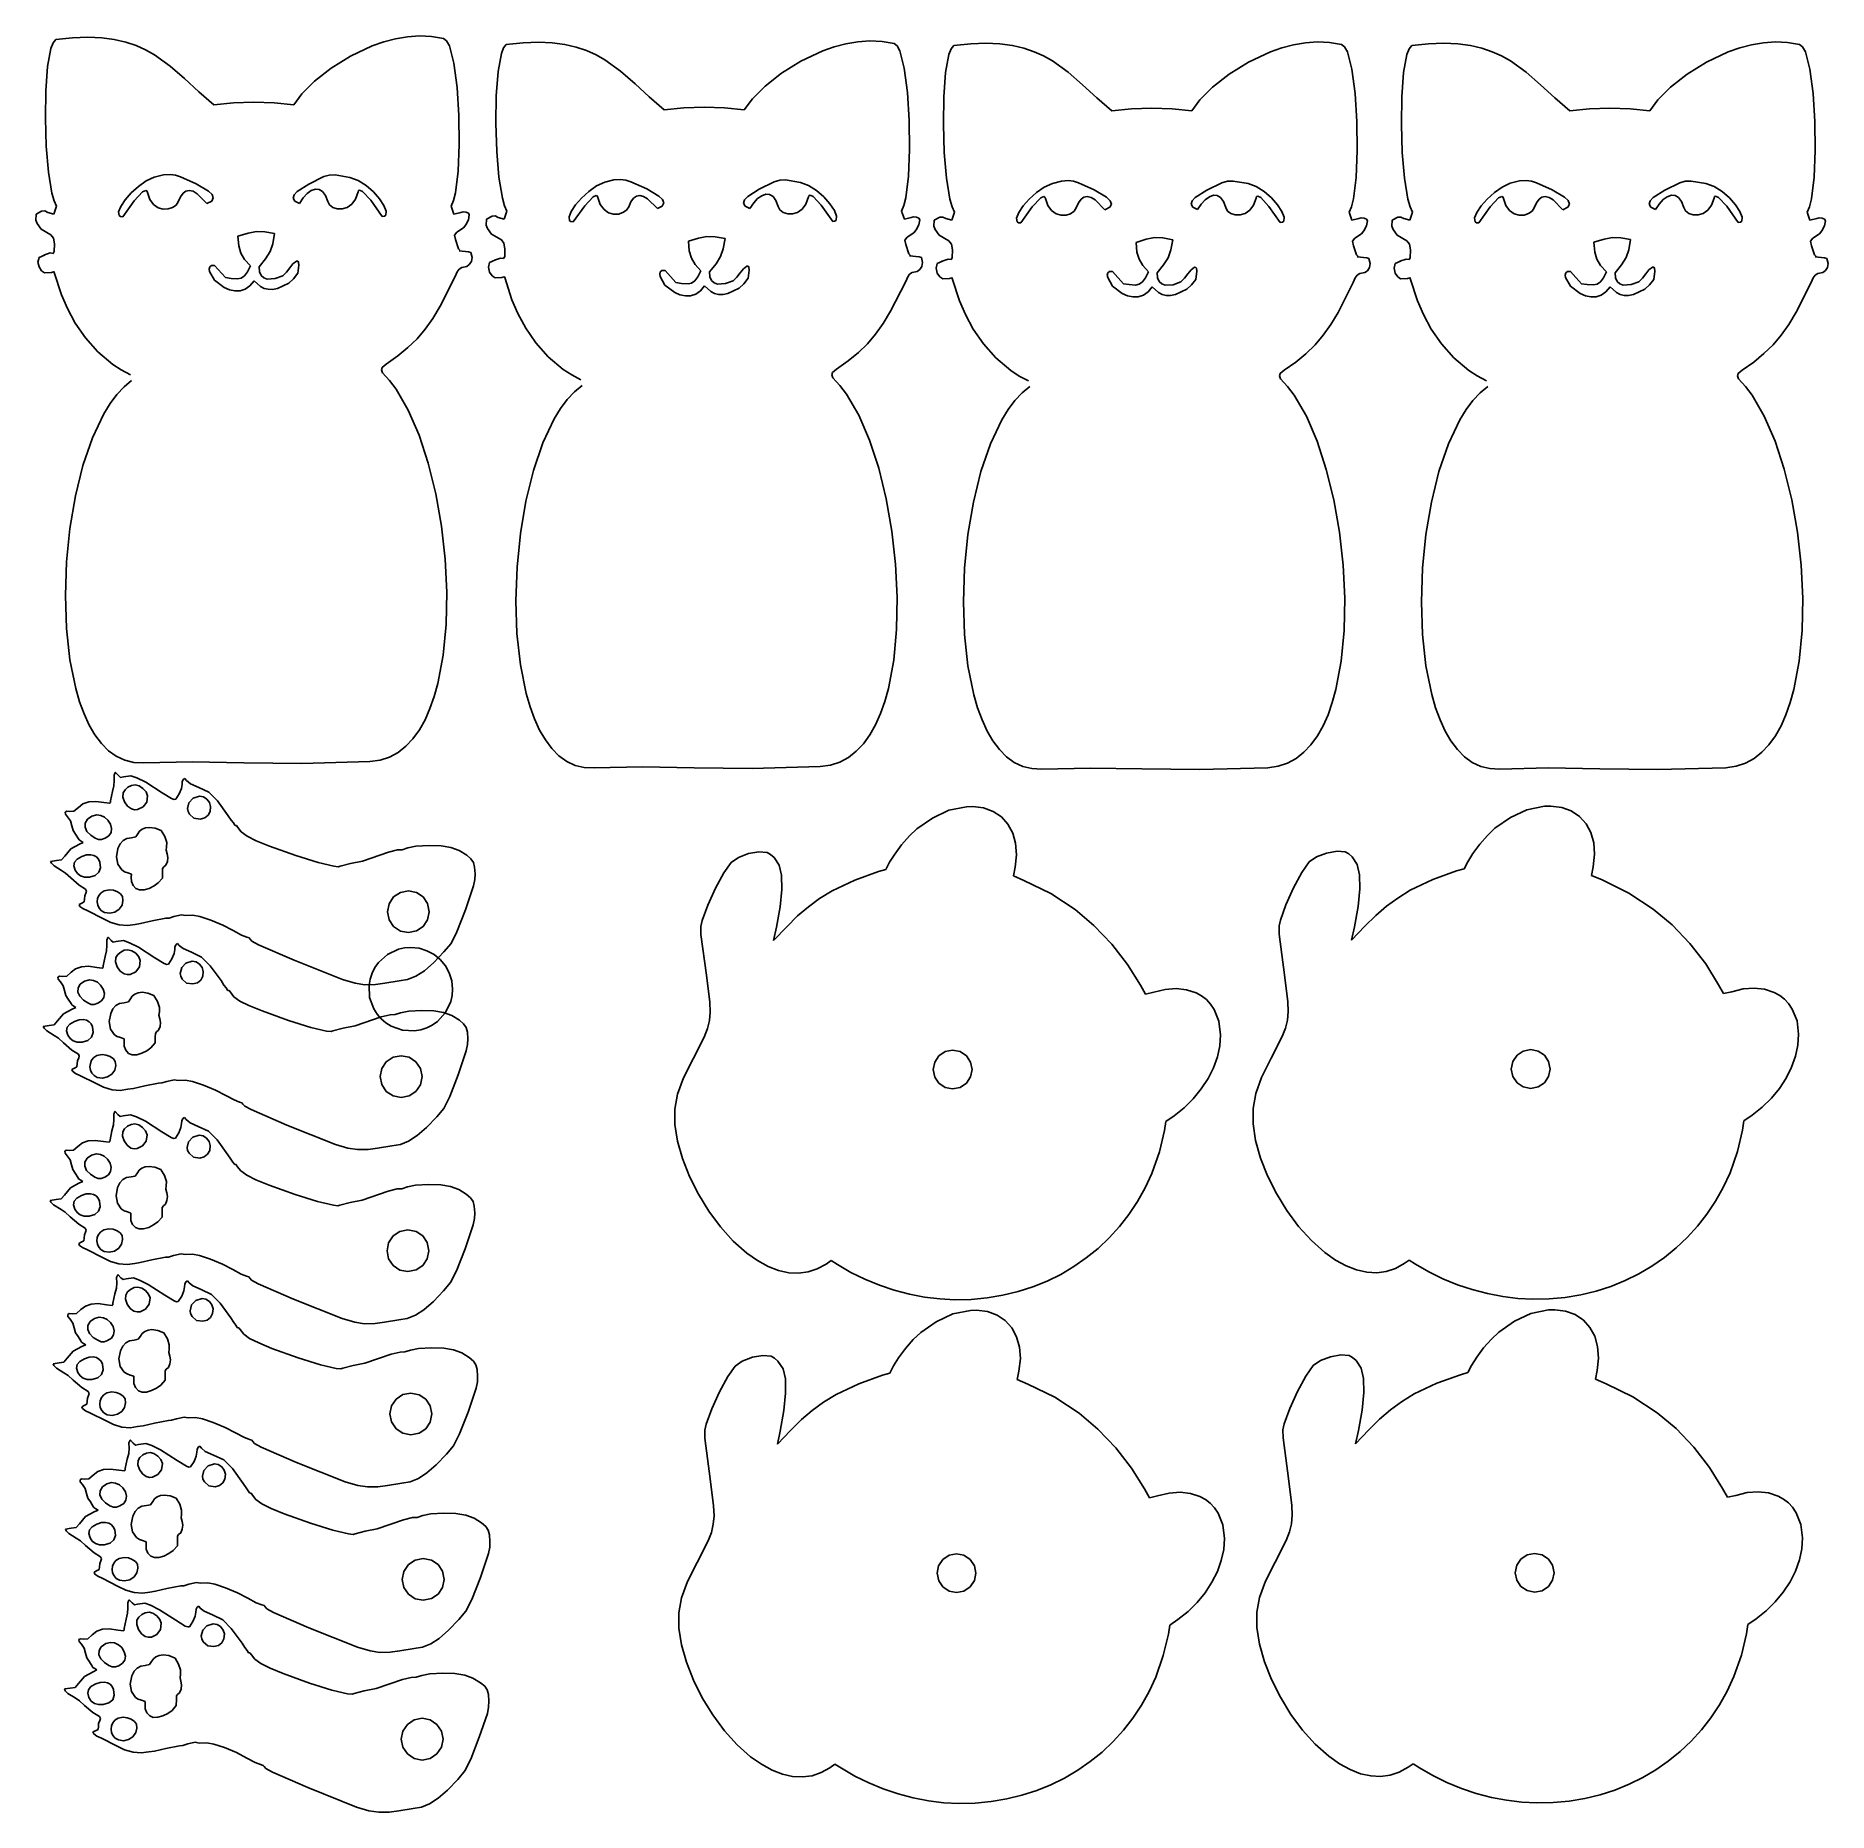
# Model space of a CAD drawing. Extents: x 5 to 300, y 2 to 295.
import ezdxf

# ---------------------------------------------------------------- set-up
doc = ezdxf.new("R2010")
doc.units = 0

msp = doc.modelspace()

# ---------------------------------------------------------------- linework, layer by layer
at = {"layer": 'Layer 1'}
for p, q in [((7.093408, 292.410035), (7.462326, 293.365529)), ((7.462326, 293.365529), (7.896647, 293.892567)), ((7.896647, 293.892567), (10.675014, 294.186679)), ((10.675014, 294.186679), (13.194897, 294.273892)), ((13.194897, 294.273892), (15.478846, 294.170915)), ((15.478846, 294.170915), (17.549412, 293.894456)), ((17.549412, 293.894456), (19.429145, 293.461222)), ((19.429145, 293.461222), (21.140595, 292.887923)), ((21.140595, 292.887923), (22.706315, 292.191265)), ((56.498528, 291.168946), (60.084401, 292.853914)), ((60.084401, 292.853914), (61.978431, 293.516709)), ((61.978431, 293.516709), (63.919083, 294.027988)), ((63.919083, 294.027988), (65.890776, 294.363956)), ((65.890776, 294.363956), (67.877929, 294.50082)), ((67.877929, 294.50082), (69.864964, 294.414787)), ((69.864964, 294.414787), (71.836298, 294.082064)), ((71.836298, 294.082064), (72.336598, 293.701578)), ((72.336598, 293.701578), (72.786481, 292.850498)), ((72.786481, 292.850498), (73.529902, 289.985917)), ((81.730216, 292.537529), (82.164537, 293.064567)), ((82.164537, 293.064567), (84.942904, 293.358679)), ((84.942904, 293.358679), (87.462787, 293.445892)), ((87.462787, 293.445892), (89.746736, 293.342915)), ((89.746736, 293.342915), (91.817302, 293.066456)), ((91.817302, 293.066456), (93.697035, 292.633222)), ((93.697035, 292.633222), (95.408485, 292.059923)), ((134.352291, 292.025914), (136.246321, 292.688709)), ((136.246321, 292.688709), (138.186973, 293.199988)), ((138.186973, 293.199988), (140.158666, 293.535956)), ((140.158666, 293.535956), (142.145819, 293.67282)), ((142.145819, 293.67282), (144.132854, 293.586787)), ((144.132854, 293.586787), (146.104188, 293.254064)), ((146.104188, 293.254064), (146.604488, 292.873578)), ((146.604488, 292.873578), (147.054371, 292.022498)), ((155.533016, 292.363529), (155.967337, 292.890567)), ((155.967337, 292.890567), (158.745704, 293.184679)), ((158.745704, 293.184679), (161.265587, 293.271892)), ((161.265587, 293.271892), (163.549536, 293.168915)), ((163.549536, 293.168915), (165.620102, 292.892456)), ((165.620102, 292.892456), (167.499835, 292.459222)), ((210.049121, 292.514709), (211.989773, 293.025988)), ((211.989773, 293.025988), (213.961466, 293.361956)), ((213.961466, 293.361956), (215.948619, 293.49882)), ((215.948619, 293.49882), (217.935654, 293.412787)), ((217.935654, 293.412787), (219.906988, 293.080064)), ((219.906988, 293.080064), (220.407288, 292.699578)), ((220.407288, 292.699578), (220.857171, 291.848498)), ((231.044016, 292.367529), (231.478337, 292.894567)), ((231.478337, 292.894567), (234.256704, 293.188679)), ((234.256704, 293.188679), (236.776587, 293.275892)), ((236.776587, 293.275892), (239.060536, 293.172915)), ((239.060536, 293.172915), (241.131102, 292.896456)), ((241.131102, 292.896456), (243.010835, 292.463222)), ((285.560121, 292.518709), (287.500773, 293.029988)), ((287.500773, 293.029988), (289.472466, 293.365956)), ((289.472466, 293.365956), (291.459619, 293.50282)), ((291.459619, 293.50282), (293.446654, 293.416787)), ((293.446654, 293.416787), (295.417988, 293.084064)), ((295.417988, 293.084064), (295.918288, 292.703578)), ((295.918288, 292.703578), (296.368171, 291.852498)), ((6.546258, 289.445021), (7.093408, 292.410035)), ((22.706315, 292.191265), (24.148853, 291.387957)), ((24.148853, 291.387957), (26.754589, 289.528224)), ((53.286105, 289.163431), (56.498528, 291.168946)), ((73.529902, 289.985917), (74.056378, 285.987046)), ((80.814148, 288.617021), (81.361298, 291.582035)), ((81.361298, 291.582035), (81.730216, 292.537529)), ((95.408485, 292.059923), (96.974205, 291.363265)), ((96.974205, 291.363265), (98.416743, 290.559957)), ((98.416743, 290.559957), (101.022479, 288.700224)), ((127.553995, 288.335431), (130.766418, 290.340946)), ((130.766418, 290.340946), (134.352291, 292.025914)), ((147.054371, 292.022498), (147.797792, 289.157917)), ((154.616948, 288.443021), (155.164098, 291.408035)), ((155.164098, 291.408035), (155.533016, 292.363529)), ((167.499835, 292.459222), (169.211285, 291.885923)), ((169.211285, 291.885923), (170.777005, 291.189265)), ((170.777005, 291.189265), (172.219543, 290.385957)), ((172.219543, 290.385957), (174.825279, 288.526224)), ((201.356795, 288.161431), (204.569218, 290.166946)), ((204.569218, 290.166946), (208.155091, 291.851914)), ((208.155091, 291.851914), (210.049121, 292.514709)), ((220.857171, 291.848498), (221.600592, 288.983917)), ((230.127948, 288.447021), (230.675098, 291.412035)), ((230.675098, 291.412035), (231.044016, 292.367529)), ((243.010835, 292.463222), (244.722285, 291.889923)), ((244.722285, 291.889923), (246.288005, 291.193265)), ((246.288005, 291.193265), (247.730543, 290.389957)), ((247.730543, 290.389957), (250.336279, 288.530224)), ((276.867795, 288.165431), (280.080218, 290.170946)), ((280.080218, 290.170946), (283.666091, 291.855914)), ((283.666091, 291.855914), (285.560121, 292.518709)), ((296.368171, 291.852498), (297.111592, 288.987917)), ((6.244147, 285.460218), (6.546258, 289.445021)), ((26.754589, 289.528224), (29.138209, 287.442388)), ((29.138209, 287.442388), (31.480116, 285.264114)), ((48.480184, 284.952144), (50.571776, 287.027714)), ((50.571776, 287.027714), (53.286105, 289.163431)), ((80.512037, 284.632218), (80.814148, 288.617021)), ((101.022479, 288.700224), (103.406099, 286.614388)), ((124.839666, 286.199714), (127.553995, 288.335431)), ((147.797792, 289.157917), (148.324268, 285.159046)), ((154.314837, 284.458218), (154.616948, 288.443021)), ((174.825279, 288.526224), (177.208899, 286.440388)), ((198.642466, 286.025714), (201.356795, 288.161431)), ((221.600592, 288.983917), (222.127068, 284.985046)), ((229.825837, 284.462218), (230.127948, 288.447021)), ((250.336279, 288.530224), (252.719899, 286.444388)), ((274.153466, 286.029714), (276.867795, 288.165431)), ((297.111592, 288.987917), (297.638068, 284.989046)), ((6.176025, 280.91832), (6.244147, 285.460218)), ((31.480116, 285.264114), (33.960716, 283.127066)), ((47.135972, 283.127066), (48.480184, 284.952144)), ((74.056378, 285.987046), (74.355725, 281.352607)), ((80.443915, 280.09032), (80.512037, 284.632218)), ((103.406099, 286.614388), (105.748006, 284.436114)), ((105.748006, 284.436114), (108.228606, 282.299066)), ((121.403862, 282.299066), (122.748074, 284.124144)), ((122.748074, 284.124144), (124.839666, 286.199714)), ((148.324268, 285.159046), (148.623615, 280.524607)), ((154.246715, 279.91632), (154.314837, 284.458218)), ((177.208899, 286.440388), (179.550806, 284.262114)), ((179.550806, 284.262114), (182.031406, 282.125066)), ((195.206662, 282.125066), (196.550874, 283.950144)), ((196.550874, 283.950144), (198.642466, 286.025714)), ((222.127068, 284.985046), (222.426415, 280.350607)), ((229.757715, 279.92032), (229.825837, 284.462218)), ((252.719899, 286.444388), (255.061806, 284.266114)), ((255.061806, 284.266114), (257.542406, 282.129066)), ((270.717662, 282.129066), (272.061874, 283.954144)), ((272.061874, 283.954144), (274.153466, 286.029714)), ((297.638068, 284.989046), (297.937415, 280.354607)), ((6.330841, 276.282019), (6.176025, 280.91832)), ((33.960716, 283.127066), (37.207992, 283.458565)), ((37.207992, 283.458565), (40.548344, 283.572315)), ((40.548344, 283.572315), (43.888696, 283.458565)), ((43.888696, 283.458565), (47.135972, 283.127066)), ((74.355725, 281.352607), (74.417759, 276.581323)), ((108.228606, 282.299066), (111.475882, 282.630565)), ((111.475882, 282.630565), (114.816234, 282.744315)), ((114.816234, 282.744315), (118.156586, 282.630565)), ((118.156586, 282.630565), (121.403862, 282.299066)), ((182.031406, 282.125066), (185.278682, 282.456565)), ((185.278682, 282.456565), (188.619034, 282.570315)), ((188.619034, 282.570315), (191.959386, 282.456565)), ((191.959386, 282.456565), (195.206662, 282.125066)), ((257.542406, 282.129066), (260.789682, 282.460565)), ((260.789682, 282.460565), (264.130034, 282.574315)), ((264.130034, 282.574315), (267.470386, 282.460565)), ((267.470386, 282.460565), (270.717662, 282.129066)), ((80.598731, 275.454019), (80.443915, 280.09032)), ((148.623615, 280.524607), (148.685649, 275.753323)), ((154.401531, 275.280019), (154.246715, 279.91632)), ((222.426415, 280.350607), (222.488449, 275.579323)), ((229.912531, 275.284019), (229.757715, 279.92032)), ((297.937415, 280.354607), (297.999449, 275.583323)), ((6.697546, 272.014007), (6.330841, 276.282019)), ((74.417759, 276.581323), (74.232298, 272.171917)), ((80.965436, 271.186007), (80.598731, 275.454019)), ((148.685649, 275.753323), (148.500188, 271.343917)), ((154.768236, 271.012007), (154.401531, 275.280019)), ((222.488449, 275.579323), (222.302988, 271.169917)), ((230.279236, 271.016007), (229.912531, 275.284019)), ((297.999449, 275.583323), (297.813988, 271.173917)), ((7.265089, 268.576979), (6.697546, 272.014007)), ((74.232298, 272.171917), (73.789158, 268.623112)), ((20.320775, 268.588985), (21.508816, 269.668924)), ((21.508816, 269.668924), (22.810009, 270.572292)), ((22.723913, 269.008583), (22.216661, 268.7796)), ((22.895355, 268.928915), (22.723913, 269.008583)), ((22.810009, 270.572292), (24.142782, 271.181706)), ((22.99816, 268.69404), (22.895355, 268.928915)), ((24.142782, 271.181706), (25.632506, 271.565996)), ((25.632506, 271.565996), (26.741651, 271.657263)), ((26.741651, 271.657263), (27.629312, 271.528421)), ((27.629312, 271.528421), (28.454585, 271.252386)), ((28.454585, 271.252386), (31.063187, 270.12549)), ((29.908328, 269.005309), (29.357926, 268.897085)), ((30.527317, 268.862062), (29.908328, 269.005309)), ((31.063187, 270.12549), (33.078703, 268.914398)), ((49.597311, 270.065936), (47.713136, 268.853608)), ((49.355546, 268.486037), (50.028998, 268.972293)), ((52.087206, 271.281986), (49.597311, 270.065936)), ((50.028998, 268.972293), (50.693218, 269.206303)), ((50.693218, 269.206303), (51.321607, 269.166675)), ((51.321607, 269.166675), (51.88756, 268.832016)), ((52.995079, 271.545868), (52.087206, 271.281986)), ((53.962782, 271.560491), (52.995079, 271.545868)), ((56.404735, 271.130666), (53.962782, 271.560491)), ((57.746004, 270.647478), (56.404735, 271.130666)), ((57.726947, 268.760294), (57.827451, 268.995766)), ((59.058113, 269.817481), (57.746004, 270.647478)), ((57.827451, 268.995766), (57.995635, 269.076408)), ((57.995635, 269.076408), (58.49411, 268.850275)), ((60.259055, 268.768954), (59.058113, 269.817481)), ((81.532979, 267.748979), (80.965436, 271.186007)), ((95.776706, 268.840924), (97.077899, 269.744292)), ((97.077899, 269.744292), (98.410672, 270.353706)), ((98.410672, 270.353706), (99.900396, 270.737996)), ((99.900396, 270.737996), (101.009541, 270.829263)), ((101.009541, 270.829263), (101.897202, 270.700421)), ((101.897202, 270.700421), (102.722475, 270.424386)), ((102.722475, 270.424386), (105.331077, 269.29749)), ((105.331077, 269.29749), (107.346593, 268.086398)), ((123.865201, 269.237936), (121.981026, 268.025608)), ((126.355096, 270.453986), (123.865201, 269.237936)), ((127.262969, 270.717868), (126.355096, 270.453986)), ((128.230672, 270.732491), (127.262969, 270.717868)), ((130.672625, 270.302666), (128.230672, 270.732491)), ((132.013894, 269.819478), (130.672625, 270.302666)), ((133.326003, 268.989481), (132.013894, 269.819478)), ((134.526945, 267.940954), (133.326003, 268.989481)), ((148.500188, 271.343917), (148.057048, 267.795112)), ((155.335779, 267.574979), (154.768236, 271.012007)), ((169.579506, 268.666924), (170.880699, 269.570292)), ((170.880699, 269.570292), (172.213472, 270.179706)), ((172.213472, 270.179706), (173.703196, 270.563996)), ((173.703196, 270.563996), (174.812341, 270.655263)), ((174.812341, 270.655263), (175.700002, 270.526421)), ((175.700002, 270.526421), (176.525275, 270.250386)), ((176.525275, 270.250386), (179.133877, 269.12349)), ((179.133877, 269.12349), (181.149393, 267.912398)), ((197.668001, 269.063936), (195.783826, 267.851608)), ((200.157896, 270.279986), (197.668001, 269.063936)), ((201.065769, 270.543868), (200.157896, 270.279986)), ((202.033472, 270.558491), (201.065769, 270.543868)), ((204.475425, 270.128666), (202.033472, 270.558491)), ((205.816694, 269.645478), (204.475425, 270.128666)), ((207.128803, 268.815481), (205.816694, 269.645478)), ((222.302988, 271.169917), (221.859848, 267.621112)), ((230.846779, 267.578979), (230.279236, 271.016007)), ((245.090506, 268.670924), (246.391699, 269.574292)), ((246.391699, 269.574292), (247.724472, 270.183706)), ((247.724472, 270.183706), (249.214196, 270.567996)), ((249.214196, 270.567996), (250.323341, 270.659263)), ((250.323341, 270.659263), (251.211002, 270.530421)), ((251.211002, 270.530421), (252.036275, 270.254386)), ((252.036275, 270.254386), (254.644877, 269.12749)), ((254.644877, 269.12749), (256.660393, 267.916398)), ((273.179001, 269.067936), (271.294826, 267.855608)), ((275.668896, 270.283986), (273.179001, 269.067936)), ((276.576769, 270.547868), (275.668896, 270.283986)), ((277.544472, 270.562491), (276.576769, 270.547868)), ((279.986425, 270.132666), (277.544472, 270.562491)), ((281.327694, 269.649478), (279.986425, 270.132666)), ((282.639803, 268.819481), (281.327694, 269.649478)), ((297.813988, 271.173917), (297.370848, 267.625112)), ((7.620722, 267.314675), (7.265089, 268.576979)), ((7.555764, 265.085018), (8.02242, 266.433627)), ((8.02242, 266.433627), (7.620722, 267.314675)), ((18.251297, 265.463587), (18.610443, 266.368933)), ((18.610443, 266.368933), (19.32746, 267.44986)), ((20.835488, 267.309449), (18.932913, 264.649178)), ((19.32746, 267.44986), (20.320775, 268.588985)), ((22.216661, 268.7796), (20.835488, 267.309449)), ((23.4058, 267.514024), (22.99816, 268.69404)), ((24.023651, 266.682886), (23.4058, 267.514024)), ((24.779381, 266.167278), (24.023651, 266.682886)), ((25.60066, 265.93385), (24.779381, 266.167278)), ((27.150548, 266.18014), (26.41516, 265.949254)), ((27.734496, 266.59316), (27.150548, 266.18014)), ((28.094673, 267.154965), (27.734496, 266.59316)), ((28.453455, 267.962776), (28.094673, 267.154965)), ((28.873754, 268.546529), (28.453455, 267.962776)), ((29.357926, 268.897085), (28.873754, 268.546529)), ((31.217249, 268.458208), (30.527317, 268.862062)), ((32.819373, 266.832128), (31.217249, 268.458208)), ((33.616681, 267.263917), (32.819373, 266.832128)), ((32.819373, 266.832128), (32.819373, 266.832128)), ((33.078703, 268.914398), (33.667874, 268.323568)), ((33.873357, 267.767235), (33.616681, 267.263917)), ((33.667874, 268.323568), (33.873357, 267.767235)), ((47.179867, 268.280265), (47.016036, 267.745563)), ((47.016036, 267.745563), (47.294312, 267.262072)), ((47.713136, 268.853608), (47.179867, 268.280265)), ((47.294312, 267.262072), (48.087363, 266.842364)), ((48.087363, 266.842364), (48.699467, 267.76893)), ((48.087363, 266.842364), (48.087363, 266.842364)), ((48.699467, 267.76893), (49.355546, 268.486037)), ((51.88756, 268.832016), (52.364475, 268.180933)), ((52.364475, 268.180933), (52.725751, 267.192033)), ((52.725751, 267.192033), (53.035084, 266.619263)), ((53.035084, 266.619263), (53.587916, 266.203446)), ((53.587916, 266.203446), (54.307615, 265.975936)), ((54.307615, 265.975936), (55.117547, 265.968084)), ((55.117547, 265.968084), (55.94108, 266.211242)), ((55.94108, 266.211242), (56.701579, 266.736761)), ((56.701579, 266.736761), (57.322413, 267.575995)), ((57.322413, 267.575995), (57.726947, 268.760294)), ((58.49411, 268.850275), (59.852954, 267.387824)), ((59.852954, 267.387824), (61.725951, 264.738118)), ((61.266821, 267.630177), (60.259055, 268.768954)), ((61.999402, 266.529425), (61.266821, 267.630177)), ((62.37479, 265.59498), (61.999402, 266.529425)), ((73.467776, 267.327286), (73.078156, 266.433631)), ((73.078156, 266.433631), (73.540923, 265.085021)), ((73.789158, 268.623112), (73.467776, 267.327286)), ((81.888612, 266.486675), (81.532979, 267.748979)), ((82.29031, 265.605627), (81.888612, 266.486675)), ((92.878333, 265.540933), (93.59535, 266.62186)), ((95.103378, 266.481449), (93.200803, 263.821178)), ((93.59535, 266.62186), (94.588665, 267.760985)), ((94.588665, 267.760985), (95.776706, 268.840924)), ((96.484551, 267.9516), (95.103378, 266.481449)), ((96.991803, 268.180583), (96.484551, 267.9516)), ((97.163245, 268.100915), (96.991803, 268.180583)), ((97.26605, 267.86604), (97.163245, 268.100915)), ((97.67369, 266.686024), (97.26605, 267.86604)), ((98.291541, 265.854886), (97.67369, 266.686024)), ((102.362563, 266.326965), (102.002386, 265.76516)), ((102.721345, 267.134776), (102.362563, 266.326965)), ((103.141644, 267.718529), (102.721345, 267.134776)), ((103.625816, 268.069085), (103.141644, 267.718529)), ((104.176218, 268.177309), (103.625816, 268.069085)), ((104.795207, 268.034062), (104.176218, 268.177309)), ((105.485139, 267.630208), (104.795207, 268.034062)), ((107.087263, 266.004128), (105.485139, 267.630208)), ((107.884571, 266.435917), (107.087263, 266.004128)), ((107.087263, 266.004128), (107.087263, 266.004128)), ((107.346593, 268.086398), (107.935764, 267.495568)), ((108.141247, 266.939235), (107.884571, 266.435917)), ((107.935764, 267.495568), (108.141247, 266.939235)), ((121.447757, 267.452265), (121.283926, 266.917563)), ((121.283926, 266.917563), (121.562202, 266.434072)), ((121.981026, 268.025608), (121.447757, 267.452265)), ((121.562202, 266.434072), (122.355253, 266.014364)), ((122.355253, 266.014364), (122.967357, 266.94093)), ((122.355253, 266.014364), (122.355253, 266.014364)), ((122.967357, 266.94093), (123.623436, 267.658037)), ((123.623436, 267.658037), (124.296888, 268.144293)), ((124.296888, 268.144293), (124.961108, 268.378303)), ((124.961108, 268.378303), (125.589497, 268.338675)), ((125.589497, 268.338675), (126.15545, 268.004016)), ((126.15545, 268.004016), (126.632365, 267.352933)), ((126.632365, 267.352933), (126.993641, 266.364033)), ((126.993641, 266.364033), (127.302974, 265.791263)), ((130.969469, 265.908761), (131.590303, 266.747995)), ((131.590303, 266.747995), (131.994837, 267.932294)), ((131.994837, 267.932294), (132.095341, 268.167766)), ((132.095341, 268.167766), (132.263525, 268.248408)), ((132.263525, 268.248408), (132.762, 268.022275)), ((132.762, 268.022275), (134.120844, 266.559824)), ((134.120844, 266.559824), (135.993841, 263.910118)), ((135.534711, 266.802177), (134.526945, 267.940954)), ((136.267292, 265.701425), (135.534711, 266.802177)), ((147.735666, 266.499286), (147.346046, 265.605631)), ((148.057048, 267.795112), (147.735666, 266.499286)), ((155.691412, 266.312675), (155.335779, 267.574979)), ((156.09311, 265.431627), (155.691412, 266.312675)), ((166.681133, 265.366933), (167.39815, 266.44786)), ((168.906178, 266.307449), (167.003603, 263.647178)), ((167.39815, 266.44786), (168.391465, 267.586985)), ((168.391465, 267.586985), (169.579506, 268.666924)), ((170.287351, 267.7776), (168.906178, 266.307449)), ((170.794603, 268.006583), (170.287351, 267.7776)), ((170.966045, 267.926915), (170.794603, 268.006583)), ((171.06885, 267.69204), (170.966045, 267.926915)), ((171.47649, 266.512024), (171.06885, 267.69204)), ((172.094341, 265.680886), (171.47649, 266.512024)), ((176.165363, 266.152965), (175.805186, 265.59116)), ((176.524145, 266.960776), (176.165363, 266.152965)), ((176.944444, 267.544529), (176.524145, 266.960776)), ((177.428616, 267.895085), (176.944444, 267.544529)), ((177.979018, 268.003309), (177.428616, 267.895085)), ((178.598007, 267.860062), (177.979018, 268.003309)), ((179.287939, 267.456208), (178.598007, 267.860062)), ((180.890063, 265.830128), (179.287939, 267.456208)), ((181.687371, 266.261917), (180.890063, 265.830128)), ((181.149393, 267.912398), (181.738564, 267.321568)), ((181.944047, 266.765235), (181.687371, 266.261917)), ((181.738564, 267.321568), (181.944047, 266.765235)), ((195.250557, 267.278265), (195.086726, 266.743563)), ((195.086726, 266.743563), (195.365002, 266.260072)), ((195.783826, 267.851608), (195.250557, 267.278265)), ((195.365002, 266.260072), (196.158053, 265.840364)), ((196.158053, 265.840364), (196.770157, 266.76693)), ((196.770157, 266.76693), (197.426236, 267.484037)), ((197.426236, 267.484037), (198.099688, 267.970293)), ((198.099688, 267.970293), (198.763908, 268.204303)), ((198.763908, 268.204303), (199.392297, 268.164675)), ((199.392297, 268.164675), (199.95825, 267.830016)), ((199.95825, 267.830016), (200.435165, 267.178933)), ((200.435165, 267.178933), (200.796441, 266.190033)), ((200.796441, 266.190033), (201.105774, 265.617263)), ((204.772269, 265.734761), (205.393103, 266.573995)), ((205.393103, 266.573995), (205.797637, 267.758294)), ((205.797637, 267.758294), (205.898141, 267.993766)), ((205.898141, 267.993766), (206.066325, 268.074408)), ((206.066325, 268.074408), (206.5648, 267.848275)), ((206.5648, 267.848275), (207.923644, 266.385824)), ((208.329745, 267.766954), (207.128803, 268.815481)), ((207.923644, 266.385824), (209.796641, 263.736118)), ((209.337511, 266.628177), (208.329745, 267.766954)), ((210.070092, 265.527425), (209.337511, 266.628177)), ((221.538466, 266.325286), (221.148846, 265.431631)), ((221.859848, 267.621112), (221.538466, 266.325286)), ((231.202412, 266.316675), (230.846779, 267.578979)), ((231.60411, 265.435627), (231.202412, 266.316675)), ((242.192133, 265.370933), (242.90915, 266.45186)), ((244.417178, 266.311449), (242.514603, 263.651178)), ((242.90915, 266.45186), (243.902465, 267.590985)), ((243.902465, 267.590985), (245.090506, 268.670924)), ((245.798351, 267.7816), (244.417178, 266.311449)), ((246.305603, 268.010583), (245.798351, 267.7816)), ((246.477045, 267.930915), (246.305603, 268.010583)), ((246.57985, 267.69604), (246.477045, 267.930915)), ((246.98749, 266.516024), (246.57985, 267.69604)), ((247.605341, 265.684886), (246.98749, 266.516024)), ((251.676363, 266.156965), (251.316186, 265.59516)), ((252.035145, 266.964776), (251.676363, 266.156965)), ((252.455444, 267.548529), (252.035145, 266.964776)), ((252.939616, 267.899085), (252.455444, 267.548529)), ((253.490018, 268.007309), (252.939616, 267.899085)), ((254.109007, 267.864062), (253.490018, 268.007309)), ((254.798939, 267.460208), (254.109007, 267.864062)), ((256.401063, 265.834128), (254.798939, 267.460208)), ((257.198371, 266.265917), (256.401063, 265.834128)), ((256.660393, 267.916398), (257.249564, 267.325568)), ((257.455047, 266.769235), (257.198371, 266.265917)), ((257.249564, 267.325568), (257.455047, 266.769235)), ((270.761557, 267.282265), (270.597726, 266.747563)), ((270.597726, 266.747563), (270.876002, 266.264072)), ((271.294826, 267.855608), (270.761557, 267.282265)), ((270.876002, 266.264072), (271.669053, 265.844364)), ((271.669053, 265.844364), (272.281157, 266.77093)), ((272.281157, 266.77093), (272.937236, 267.488037)), ((272.937236, 267.488037), (273.610688, 267.974293)), ((273.610688, 267.974293), (274.274908, 268.208303)), ((274.274908, 268.208303), (274.903297, 268.168675)), ((274.903297, 268.168675), (275.46925, 267.834016)), ((275.46925, 267.834016), (275.946165, 267.182933)), ((275.946165, 267.182933), (276.307441, 266.194033)), ((276.307441, 266.194033), (276.616774, 265.621263)), ((280.283269, 265.738761), (280.904103, 266.577995)), ((280.904103, 266.577995), (281.308637, 267.762294)), ((281.308637, 267.762294), (281.409141, 267.997766)), ((281.409141, 267.997766), (281.577325, 268.078408)), ((281.577325, 268.078408), (282.0758, 267.852275)), ((282.0758, 267.852275), (283.434644, 266.389824)), ((283.840745, 267.770954), (282.639803, 268.819481)), ((283.434644, 266.389824), (285.307641, 263.740118)), ((284.848511, 266.632177), (283.840745, 267.770954)), ((285.581092, 265.531425), (284.848511, 266.632177)), ((297.049466, 266.329286), (296.659846, 265.435631)), ((297.370848, 267.625112), (297.049466, 266.329286)), ((4.609252, 264.134691), (4.642946, 265.082256)), ((4.819428, 263.561456), (4.609252, 264.134691)), ((4.642946, 265.082256), (5.567663, 265.613158)), ((5.462305, 262.630828), (4.819428, 263.561456)), ((5.567663, 265.613158), (6.064343, 265.625053)), ((6.064343, 265.625053), (6.578528, 265.366239)), ((6.578528, 265.366239), (7.555764, 265.085018)), ((18.331596, 264.851208), (18.251297, 265.463587)), ((18.562029, 264.691563), (18.331596, 264.851208)), ((18.932913, 264.649178), (18.562029, 264.691563)), ((26.41516, 265.949254), (25.60066, 265.93385)), ((61.725951, 264.738118), (62.08874, 264.785742)), ((62.08874, 264.785742), (62.310975, 264.955118)), ((62.310975, 264.955118), (62.37479, 265.59498)), ((73.540923, 265.085021), (74.670045, 265.374765)), ((74.670045, 265.374765), (75.077952, 265.481046)), ((75.077952, 265.481046), (75.560792, 265.451013)), ((75.5143, 263.351306), (75.11309, 262.870397)), ((75.951948, 264.172117), (75.5143, 263.351306)), ((75.560792, 265.451013), (75.92437, 265.284632)), ((75.92437, 265.284632), (76.082093, 264.987222)), ((76.082093, 264.987222), (75.951948, 264.172117)), ((78.877142, 263.306691), (78.910836, 264.254256)), ((79.087318, 262.733456), (78.877142, 263.306691)), ((78.910836, 264.254256), (79.835553, 264.785158)), ((79.835553, 264.785158), (80.332233, 264.797053)), ((80.332233, 264.797053), (80.846418, 264.538239)), ((80.846418, 264.538239), (81.823654, 264.257018)), ((81.823654, 264.257018), (82.29031, 265.605627)), ((92.519187, 264.635587), (92.878333, 265.540933)), ((92.599486, 264.023208), (92.519187, 264.635587)), ((92.829919, 263.863563), (92.599486, 264.023208)), ((93.200803, 263.821178), (92.829919, 263.863563)), ((99.047271, 265.339278), (98.291541, 265.854886)), ((99.86855, 265.10585), (99.047271, 265.339278)), ((100.68305, 265.121254), (99.86855, 265.10585)), ((101.418438, 265.35214), (100.68305, 265.121254)), ((102.002386, 265.76516), (101.418438, 265.35214)), ((127.302974, 265.791263), (127.855806, 265.375446)), ((127.855806, 265.375446), (128.575505, 265.147936)), ((128.575505, 265.147936), (129.385437, 265.140084)), ((129.385437, 265.140084), (130.20897, 265.383242)), ((130.20897, 265.383242), (130.969469, 265.908761)), ((135.993841, 263.910118), (136.35663, 263.957742)), ((136.64268, 264.76698), (136.267292, 265.701425)), ((136.35663, 263.957742), (136.578865, 264.127118)), ((136.578865, 264.127118), (136.64268, 264.76698)), ((147.346046, 265.605631), (147.808813, 264.257021)), ((147.808813, 264.257021), (148.937935, 264.546765)), ((148.937935, 264.546765), (149.345842, 264.653046)), ((149.345842, 264.653046), (149.828682, 264.623013)), ((150.219838, 263.344117), (149.78219, 262.523306)), ((149.828682, 264.623013), (150.19226, 264.456632)), ((150.19226, 264.456632), (150.349983, 264.159222)), ((150.349983, 264.159222), (150.219838, 263.344117)), ((152.679942, 263.132691), (152.713636, 264.080256)), ((152.890118, 262.559456), (152.679942, 263.132691)), ((152.713636, 264.080256), (153.638353, 264.611158)), ((153.638353, 264.611158), (154.135033, 264.623053)), ((154.135033, 264.623053), (154.649218, 264.364239)), ((154.649218, 264.364239), (155.626454, 264.083018)), ((155.626454, 264.083018), (156.09311, 265.431627)), ((166.321987, 264.461587), (166.681133, 265.366933)), ((166.402286, 263.849208), (166.321987, 264.461587)), ((166.632719, 263.689563), (166.402286, 263.849208)), ((167.003603, 263.647178), (166.632719, 263.689563)), ((172.850071, 265.165278), (172.094341, 265.680886)), ((173.67135, 264.93185), (172.850071, 265.165278)), ((174.48585, 264.947254), (173.67135, 264.93185)), ((175.221238, 265.17814), (174.48585, 264.947254)), ((175.805186, 265.59116), (175.221238, 265.17814)), ((180.890063, 265.830128), (180.890063, 265.830128)), ((196.158053, 265.840364), (196.158053, 265.840364)), ((201.105774, 265.617263), (201.658606, 265.201446)), ((201.658606, 265.201446), (202.378305, 264.973936)), ((202.378305, 264.973936), (203.188237, 264.966084)), ((203.188237, 264.966084), (204.01177, 265.209242)), ((204.01177, 265.209242), (204.772269, 265.734761)), ((209.796641, 263.736118), (210.15943, 263.783742)), ((210.44548, 264.59298), (210.070092, 265.527425)), ((210.15943, 263.783742), (210.381665, 263.953118)), ((210.381665, 263.953118), (210.44548, 264.59298)), ((221.148846, 265.431631), (221.611613, 264.083021)), ((221.611613, 264.083021), (222.740735, 264.372765)), ((222.740735, 264.372765), (223.148642, 264.479046)), ((223.148642, 264.479046), (223.631482, 264.449013)), ((224.022638, 263.170117), (223.58499, 262.349306)), ((223.631482, 264.449013), (223.99506, 264.282632)), ((223.99506, 264.282632), (224.152783, 263.985222)), ((224.152783, 263.985222), (224.022638, 263.170117)), ((228.190942, 263.136691), (228.224636, 264.084256)), ((228.401118, 262.563456), (228.190942, 263.136691)), ((228.224636, 264.084256), (229.149353, 264.615158)), ((229.149353, 264.615158), (229.646033, 264.627053)), ((229.646033, 264.627053), (230.160218, 264.368239)), ((230.160218, 264.368239), (231.137454, 264.087018)), ((231.137454, 264.087018), (231.60411, 265.435627)), ((241.832987, 264.465587), (242.192133, 265.370933)), ((241.913286, 263.853208), (241.832987, 264.465587)), ((242.143719, 263.693563), (241.913286, 263.853208)), ((242.514603, 263.651178), (242.143719, 263.693563)), ((248.361071, 265.169278), (247.605341, 265.684886)), ((249.18235, 264.93585), (248.361071, 265.169278)), ((249.99685, 264.951254), (249.18235, 264.93585)), ((250.732238, 265.18214), (249.99685, 264.951254)), ((251.316186, 265.59516), (250.732238, 265.18214)), ((256.401063, 265.834128), (256.401063, 265.834128)), ((271.669053, 265.844364), (271.669053, 265.844364)), ((276.616774, 265.621263), (277.169606, 265.205446)), ((277.169606, 265.205446), (277.889305, 264.977936)), ((277.889305, 264.977936), (278.699237, 264.970084)), ((278.699237, 264.970084), (279.52277, 265.213242)), ((279.52277, 265.213242), (280.283269, 265.738761)), ((285.307641, 263.740118), (285.67043, 263.787742)), ((285.95648, 264.59698), (285.581092, 265.531425)), ((285.67043, 263.787742), (285.892665, 263.957118)), ((285.892665, 263.957118), (285.95648, 264.59698)), ((296.659846, 265.435631), (297.122613, 264.087021)), ((297.122613, 264.087021), (298.251735, 264.376765)), ((298.251735, 264.376765), (298.659642, 264.483046)), ((298.659642, 264.483046), (299.142482, 264.453013)), ((299.533638, 263.174117), (299.09599, 262.353306)), ((299.142482, 264.453013), (299.50606, 264.286632)), ((299.50606, 264.286632), (299.663783, 263.989222)), ((299.663783, 263.989222), (299.533638, 263.174117)), ((7.097866, 261.687459), (5.462305, 262.630828)), ((7.512094, 261.152467), (7.097866, 261.687459)), ((7.658458, 260.203193), (7.512094, 261.152467)), ((7.646822, 258.919023), (7.658458, 260.203193)), ((37.934986, 261.45249), (39.598549, 261.981231)), ((38.087779, 259.852896), (37.934986, 261.45249)), ((39.598549, 261.981231), (40.977275, 262.226557)), ((40.977275, 262.226557), (42.347046, 262.194432)), ((42.347046, 262.194432), (43.983745, 261.890823)), ((43.685003, 260.213167), (43.218878, 258.922757)), ((43.983745, 261.890823), (43.685003, 260.213167)), ((74.000165, 262.128383), (73.628005, 261.641035)), ((73.628005, 261.641035), (73.78918, 260.895818)), ((73.78918, 260.895818), (74.27626, 259.380195)), ((75.11309, 262.870397), (74.000165, 262.128383)), ((79.730195, 261.802828), (79.087318, 262.733456)), ((81.365756, 260.859459), (79.730195, 261.802828)), ((81.779984, 260.324467), (81.365756, 260.859459)), ((81.926348, 259.375193), (81.779984, 260.324467)), ((112.202876, 260.62449), (113.866439, 261.153231)), ((112.355669, 259.024896), (112.202876, 260.62449)), ((113.866439, 261.153231), (115.245165, 261.398557)), ((115.245165, 261.398557), (116.614936, 261.366432)), ((116.614936, 261.366432), (118.251635, 261.062823)), ((118.251635, 261.062823), (117.952893, 259.385167)), ((148.268055, 261.300383), (147.895895, 260.813035)), ((147.895895, 260.813035), (148.05707, 260.067818)), ((148.05707, 260.067818), (148.54415, 258.552195)), ((149.38098, 262.042397), (148.268055, 261.300383)), ((149.78219, 262.523306), (149.38098, 262.042397)), ((153.532995, 261.628828), (152.890118, 262.559456)), ((155.168556, 260.685459), (153.532995, 261.628828)), ((155.582784, 260.150467), (155.168556, 260.685459)), ((155.729148, 259.201193), (155.582784, 260.150467)), ((186.005676, 260.45049), (187.669239, 260.979231)), ((186.158469, 258.850896), (186.005676, 260.45049)), ((187.669239, 260.979231), (189.047965, 261.224557)), ((189.047965, 261.224557), (190.417736, 261.192432)), ((190.417736, 261.192432), (192.054435, 260.888823)), ((192.054435, 260.888823), (191.755693, 259.211167)), ((222.070855, 261.126383), (221.698695, 260.639035)), ((221.698695, 260.639035), (221.85987, 259.893818)), ((223.18378, 261.868397), (222.070855, 261.126383)), ((223.58499, 262.349306), (223.18378, 261.868397)), ((229.043995, 261.632828), (228.401118, 262.563456)), ((230.679556, 260.689459), (229.043995, 261.632828)), ((231.093784, 260.154467), (230.679556, 260.689459)), ((231.240148, 259.205193), (231.093784, 260.154467)), ((261.516676, 260.45449), (263.180239, 260.983231)), ((261.669469, 258.854896), (261.516676, 260.45449)), ((263.180239, 260.983231), (264.558965, 261.228557)), ((264.558965, 261.228557), (265.928736, 261.196432)), ((265.928736, 261.196432), (267.565435, 260.892823)), ((267.565435, 260.892823), (267.266693, 259.215167)), ((297.581855, 261.130383), (297.209695, 260.643035)), ((297.209695, 260.643035), (297.37087, 259.897818)), ((298.69478, 261.872397), (297.581855, 261.130383)), ((299.09599, 262.353306), (298.69478, 261.872397)), ((4.963224, 257.173191), (5.150768, 257.937252)), ((5.152529, 256.387319), (4.963224, 257.173191)), ((5.150768, 257.937252), (6.031535, 258.338606)), ((5.965746, 258.346192), (5.888669, 258.320804)), ((5.888669, 258.320804), (5.947887, 258.339151)), ((5.947887, 258.339151), (6.972443, 258.696623)), ((6.031535, 258.338606), (5.965746, 258.346192)), ((6.972443, 258.696623), (7.438163, 258.61398)), ((7.438163, 258.61398), (7.646822, 258.919023)), ((38.428948, 258.655785), (38.087779, 259.852896)), ((39.035534, 257.641825), (38.428948, 258.655785)), ((39.984576, 256.591686), (39.035534, 257.641825)), ((42.490129, 257.751103), (41.403519, 256.429714)), ((43.218878, 258.922757), (42.490129, 257.751103)), ((47.004419, 256.903839), (47.565348, 257.333628)), ((47.565348, 257.333628), (47.794194, 257.331134)), ((47.794194, 257.331134), (47.920836, 257.206591)), ((47.920836, 257.206591), (47.957874, 256.695044)), ((74.27626, 259.380195), (74.470357, 259.20313)), ((74.534705, 259.13517), (74.407065, 259.073681)), ((74.407065, 259.073681), (75.972073, 258.89167)), ((74.470357, 259.20313), (74.534705, 259.13517)), ((75.972073, 258.89167), (76.346344, 258.763293)), ((76.416227, 257.287464), (76.083363, 256.780953)), ((76.346344, 258.763293), (76.54708, 257.954512)), ((76.54708, 257.954512), (76.416227, 257.287464)), ((79.231114, 256.345191), (79.418658, 257.109252)), ((79.418658, 257.109252), (80.299425, 257.510606)), ((80.233636, 257.518192), (80.156559, 257.492804)), ((80.156559, 257.492804), (80.215777, 257.511151)), ((80.215777, 257.511151), (81.240333, 257.868623)), ((80.299425, 257.510606), (80.233636, 257.518192)), ((81.240333, 257.868623), (81.706053, 257.78598)), ((81.706053, 257.78598), (81.914712, 258.091023)), ((81.914712, 258.091023), (81.926348, 259.375193)), ((112.696838, 257.827785), (112.355669, 259.024896)), ((113.303424, 256.813825), (112.696838, 257.827785)), ((117.486768, 258.094757), (116.758019, 256.923103)), ((117.952893, 259.385167), (117.486768, 258.094757)), ((148.54415, 258.552195), (148.738247, 258.37513)), ((148.802595, 258.30717), (148.674955, 258.245681)), ((148.674955, 258.245681), (150.239963, 258.06367)), ((148.738247, 258.37513), (148.802595, 258.30717)), ((150.239963, 258.06367), (150.614234, 257.935293)), ((150.614234, 257.935293), (150.81497, 257.126512)), ((150.81497, 257.126512), (150.684117, 256.459464)), ((153.221458, 256.935252), (154.102225, 257.336606)), ((154.036436, 257.344192), (153.959359, 257.318804)), ((153.959359, 257.318804), (154.018577, 257.337151)), ((154.018577, 257.337151), (155.043133, 257.694623)), ((154.102225, 257.336606), (154.036436, 257.344192)), ((155.043133, 257.694623), (155.508853, 257.61198)), ((155.508853, 257.61198), (155.717512, 257.917023)), ((155.717512, 257.917023), (155.729148, 259.201193)), ((186.499638, 257.653785), (186.158469, 258.850896)), ((187.106224, 256.639825), (186.499638, 257.653785)), ((191.289568, 257.920757), (190.560819, 256.749103)), ((191.755693, 259.211167), (191.289568, 257.920757)), ((221.85987, 259.893818), (222.34695, 258.378195)), ((222.34695, 258.378195), (222.541047, 258.20113)), ((222.605395, 258.13317), (222.477755, 258.071681)), ((222.477755, 258.071681), (224.042763, 257.88967)), ((222.541047, 258.20113), (222.605395, 258.13317)), ((224.042763, 257.88967), (224.417034, 257.761293)), ((224.417034, 257.761293), (224.61777, 256.952512)), ((228.732458, 256.939252), (229.613225, 257.340606)), ((229.547436, 257.348192), (229.470359, 257.322804)), ((229.470359, 257.322804), (229.529577, 257.341151)), ((229.529577, 257.341151), (230.554133, 257.698623)), ((229.613225, 257.340606), (229.547436, 257.348192)), ((230.554133, 257.698623), (231.019853, 257.61598)), ((231.019853, 257.61598), (231.228512, 257.921023)), ((231.228512, 257.921023), (231.240148, 259.205193)), ((262.010638, 257.657785), (261.669469, 258.854896)), ((262.617224, 256.643825), (262.010638, 257.657785)), ((266.800568, 257.924757), (266.071819, 256.753103)), ((267.266693, 259.215167), (266.800568, 257.924757)), ((297.37087, 259.897818), (297.85795, 258.382195)), ((297.85795, 258.382195), (298.052047, 258.20513)), ((298.116395, 258.13717), (297.988755, 258.075681)), ((297.988755, 258.075681), (299.553763, 257.89367)), ((298.052047, 258.20513), (298.116395, 258.13717)), ((299.553763, 257.89367), (299.928034, 257.765293)), ((299.928034, 257.765293), (300.12877, 256.956512)), ((5.568622, 255.746164), (5.152529, 256.387319)), ((6.061443, 255.416252), (5.568622, 255.746164)), ((7.17798, 255.471839), (6.061443, 255.416252)), ((7.547219, 255.596746), (7.17798, 255.471839)), ((7.569401, 255.644782), (7.547219, 255.596746)), ((7.644767, 255.469758), (7.569401, 255.644782)), ((8.812529, 251.810325), (7.644767, 255.469758)), ((33.207294, 256.053197), (33.294913, 256.425323)), ((33.264617, 255.663151), (33.207294, 256.053197)), ((34.062109, 254.225326), (33.264617, 255.663151)), ((33.294913, 256.425323), (33.571234, 256.655585)), ((33.571234, 256.655585), (34.080017, 256.620041)), ((35.672695, 253.01974), (34.062109, 254.225326)), ((34.080017, 256.620041), (35.883062, 254.62977)), ((35.883062, 254.62977), (36.797076, 254.50291)), ((36.797076, 254.50291), (37.878488, 254.41503)), ((37.878488, 254.41503), (38.438301, 254.560354)), ((38.438301, 254.560354), (38.987564, 254.924999)), ((38.987564, 254.924999), (39.508811, 255.578823)), ((39.508811, 255.578823), (39.984576, 256.591686)), ((39.984576, 256.591686), (39.984576, 256.591686)), ((41.403519, 256.429714), (41.466925, 255.57532)), ((41.466925, 255.57532), (41.741016, 254.973337)), ((41.741016, 254.973337), (42.181476, 254.592966)), ((42.181476, 254.592966), (42.743985, 254.403411)), ((42.743985, 254.403411), (44.05788, 254.473556)), ((44.05788, 254.473556), (45.328156, 254.937392)), ((45.328156, 254.937392), (45.94908, 255.525669)), ((45.94908, 255.525669), (46.486749, 256.241168)), ((47.09103, 254.445546), (46.306844, 253.73291)), ((46.486749, 256.241168), (47.004419, 256.903839)), ((47.799544, 255.347921), (47.09103, 254.445546)), ((47.957874, 256.695044), (47.799544, 255.347921)), ((73.768241, 254.815256), (71.271539, 249.911746)), ((74.096219, 255.588636), (73.768241, 254.815256)), ((74.385887, 256.052691), (74.096219, 255.588636)), ((74.844189, 256.30766), (74.385887, 256.052691)), ((75.678069, 256.453781), (74.844189, 256.30766)), ((76.083363, 256.780953), (75.678069, 256.453781)), ((79.420419, 255.559319), (79.231114, 256.345191)), ((79.836512, 254.918164), (79.420419, 255.559319)), ((80.329333, 254.588252), (79.836512, 254.918164)), ((81.44587, 254.643839), (80.329333, 254.588252)), ((81.815109, 254.768746), (81.44587, 254.643839)), ((81.837291, 254.816782), (81.815109, 254.768746)), ((81.912657, 254.641758), (81.837291, 254.816782)), ((83.080419, 250.982325), (81.912657, 254.641758)), ((107.475184, 255.225197), (107.562803, 255.597323)), ((107.532507, 254.835151), (107.475184, 255.225197)), ((108.329999, 253.397326), (107.532507, 254.835151)), ((107.562803, 255.597323), (107.839124, 255.827585)), ((107.839124, 255.827585), (108.347907, 255.792041)), ((108.347907, 255.792041), (110.150952, 253.80177)), ((113.255454, 254.096999), (113.776701, 254.750823)), ((114.252466, 255.763686), (113.303424, 256.813825)), ((113.776701, 254.750823), (114.252466, 255.763686)), ((114.252466, 255.763686), (114.252466, 255.763686)), ((116.758019, 256.923103), (115.671409, 255.601714)), ((115.671409, 255.601714), (115.734815, 254.74732)), ((115.734815, 254.74732), (116.008906, 254.145337)), ((119.596046, 254.109392), (120.21697, 254.697669)), ((120.21697, 254.697669), (120.754639, 255.413168)), ((120.754639, 255.413168), (121.272309, 256.075839)), ((121.272309, 256.075839), (121.833238, 256.505628)), ((122.067434, 254.519921), (121.35892, 253.617546)), ((121.833238, 256.505628), (122.062084, 256.503134)), ((122.062084, 256.503134), (122.188726, 256.378591)), ((122.225764, 255.867044), (122.067434, 254.519921)), ((122.188726, 256.378591), (122.225764, 255.867044)), ((148.364109, 254.760636), (148.036131, 253.987256)), ((148.653777, 255.224691), (148.364109, 254.760636)), ((149.112079, 255.47966), (148.653777, 255.224691)), ((149.945959, 255.625781), (149.112079, 255.47966)), ((150.351253, 255.952953), (149.945959, 255.625781)), ((150.684117, 256.459464), (150.351253, 255.952953)), ((153.033914, 256.171191), (153.221458, 256.935252)), ((153.223219, 255.385319), (153.033914, 256.171191)), ((153.639312, 254.744164), (153.223219, 255.385319)), ((154.132133, 254.414252), (153.639312, 254.744164)), ((155.24867, 254.469839), (154.132133, 254.414252)), ((155.617909, 254.594746), (155.24867, 254.469839)), ((155.640091, 254.642782), (155.617909, 254.594746)), ((155.715457, 254.467758), (155.640091, 254.642782)), ((156.883219, 250.808325), (155.715457, 254.467758)), ((181.277984, 255.051197), (181.365603, 255.423323)), ((181.335307, 254.661151), (181.277984, 255.051197)), ((182.132799, 253.223326), (181.335307, 254.661151)), ((181.365603, 255.423323), (181.641924, 255.653585)), ((181.641924, 255.653585), (182.150707, 255.618041)), ((182.150707, 255.618041), (183.953752, 253.62777)), ((187.058254, 253.922999), (187.579501, 254.576823)), ((188.055266, 255.589686), (187.106224, 256.639825)), ((187.579501, 254.576823), (188.055266, 255.589686)), ((188.055266, 255.589686), (188.055266, 255.589686)), ((190.560819, 256.749103), (189.474209, 255.427714)), ((189.474209, 255.427714), (189.537615, 254.57332)), ((189.537615, 254.57332), (189.811706, 253.971337)), ((193.398846, 253.935392), (194.01977, 254.523669)), ((194.01977, 254.523669), (194.557439, 255.239168)), ((194.557439, 255.239168), (195.075109, 255.901839)), ((195.075109, 255.901839), (195.636038, 256.331628)), ((195.870234, 254.345921), (195.16172, 253.443546)), ((195.636038, 256.331628), (195.864884, 256.329134)), ((195.864884, 256.329134), (195.991526, 256.204591)), ((196.028564, 255.693044), (195.870234, 254.345921)), ((195.991526, 256.204591), (196.028564, 255.693044)), ((222.166909, 254.586636), (221.838931, 253.813256)), ((222.456577, 255.050691), (222.166909, 254.586636)), ((222.914879, 255.30566), (222.456577, 255.050691)), ((223.748759, 255.451781), (222.914879, 255.30566)), ((224.154053, 255.778953), (223.748759, 255.451781)), ((224.486917, 256.285464), (224.154053, 255.778953)), ((224.61777, 256.952512), (224.486917, 256.285464)), ((228.544914, 256.175191), (228.732458, 256.939252)), ((228.734219, 255.389319), (228.544914, 256.175191)), ((229.150312, 254.748164), (228.734219, 255.389319)), ((229.643133, 254.418252), (229.150312, 254.748164)), ((230.75967, 254.473839), (229.643133, 254.418252)), ((231.128909, 254.598746), (230.75967, 254.473839)), ((231.151091, 254.646782), (231.128909, 254.598746)), ((231.226457, 254.471758), (231.151091, 254.646782)), ((232.394219, 250.812325), (231.226457, 254.471758)), ((256.788984, 255.055197), (256.876603, 255.427323)), ((256.846307, 254.665151), (256.788984, 255.055197)), ((257.643799, 253.227326), (256.846307, 254.665151)), ((256.876603, 255.427323), (257.152924, 255.657585)), ((257.152924, 255.657585), (257.661707, 255.622041)), ((257.661707, 255.622041), (259.464752, 253.63177)), ((262.569254, 253.926999), (263.090501, 254.580823)), ((263.566266, 255.593686), (262.617224, 256.643825)), ((263.090501, 254.580823), (263.566266, 255.593686)), ((263.566266, 255.593686), (263.566266, 255.593686)), ((266.071819, 256.753103), (264.985209, 255.431714)), ((264.985209, 255.431714), (265.048615, 254.57732)), ((265.048615, 254.57732), (265.322706, 253.975337)), ((268.909846, 253.939392), (269.53077, 254.527669)), ((269.53077, 254.527669), (270.068439, 255.243168)), ((270.068439, 255.243168), (270.586109, 255.905839)), ((270.586109, 255.905839), (271.147038, 256.335628)), ((271.381234, 254.349921), (270.67272, 253.447546)), ((271.147038, 256.335628), (271.375884, 256.333134)), ((271.375884, 256.333134), (271.502526, 256.208591)), ((271.539564, 255.697044), (271.381234, 254.349921)), ((271.502526, 256.208591), (271.539564, 255.697044)), ((297.677909, 254.590636), (297.349931, 253.817256)), ((297.967577, 255.054691), (297.677909, 254.590636)), ((298.425879, 255.30966), (297.967577, 255.054691)), ((299.259759, 255.455781), (298.425879, 255.30966)), ((299.665053, 255.782953), (299.259759, 255.455781)), ((299.997917, 256.289464), (299.665053, 255.782953)), ((300.12877, 256.956512), (299.997917, 256.289464)), ((9.802398, 249.530808), (8.812529, 251.810325)), ((36.547274, 252.642081), (35.672695, 253.01974)), ((37.434265, 252.450815), (36.547274, 252.642081)), ((38.308336, 252.473167), (37.434265, 252.450815)), ((39.144153, 252.736363), (38.308336, 252.473167)), ((39.916381, 253.267632), (39.144153, 252.736363)), ((40.599689, 254.094199), (39.916381, 253.267632)), ((41.658443, 253.16309), (40.599689, 254.094199)), ((42.259776, 252.865665), (41.658443, 253.16309)), ((42.919774, 252.702762), (42.259776, 252.865665)), ((43.646458, 252.691209), (42.919774, 252.702762)), ((44.447851, 252.847831), (43.646458, 252.691209)), ((46.306844, 253.73291), (44.447851, 252.847831)), ((109.940585, 252.19174), (108.329999, 253.397326)), ((110.815164, 251.814081), (109.940585, 252.19174)), ((110.150952, 253.80177), (111.064966, 253.67491)), ((111.702155, 251.622815), (110.815164, 251.814081)), ((111.064966, 253.67491), (112.146378, 253.58703)), ((112.576226, 251.645167), (111.702155, 251.622815)), ((112.146378, 253.58703), (112.706191, 253.732354)), ((113.412043, 251.908363), (112.576226, 251.645167)), ((112.706191, 253.732354), (113.255454, 254.096999)), ((114.184271, 252.439632), (113.412043, 251.908363)), ((114.867579, 253.266199), (114.184271, 252.439632)), ((115.926333, 252.33509), (114.867579, 253.266199)), ((116.527666, 252.037665), (115.926333, 252.33509)), ((116.008906, 254.145337), (116.449366, 253.764966)), ((116.449366, 253.764966), (117.011875, 253.575411)), ((117.187664, 251.874762), (116.527666, 252.037665)), ((117.011875, 253.575411), (118.32577, 253.645556)), ((117.914348, 251.863209), (117.187664, 251.874762)), ((118.715741, 252.019831), (117.914348, 251.863209)), ((118.32577, 253.645556), (119.596046, 254.109392)), ((120.574734, 252.90491), (118.715741, 252.019831)), ((121.35892, 253.617546), (120.574734, 252.90491)), ((148.036131, 253.987256), (145.539429, 249.083746)), ((183.743385, 252.01774), (182.132799, 253.223326)), ((184.617964, 251.640081), (183.743385, 252.01774)), ((183.953752, 253.62777), (184.867766, 253.50091)), ((185.504955, 251.448815), (184.617964, 251.640081)), ((184.867766, 253.50091), (185.949178, 253.41303)), ((186.379026, 251.471167), (185.504955, 251.448815)), ((185.949178, 253.41303), (186.508991, 253.558354)), ((187.214843, 251.734363), (186.379026, 251.471167)), ((186.508991, 253.558354), (187.058254, 253.922999)), ((187.987071, 252.265632), (187.214843, 251.734363)), ((188.670379, 253.092199), (187.987071, 252.265632)), ((189.729133, 252.16109), (188.670379, 253.092199)), ((190.330466, 251.863665), (189.729133, 252.16109)), ((189.811706, 253.971337), (190.252166, 253.590966)), ((190.252166, 253.590966), (190.814675, 253.401411)), ((190.990464, 251.700762), (190.330466, 251.863665)), ((190.814675, 253.401411), (192.12857, 253.471556)), ((191.717148, 251.689209), (190.990464, 251.700762)), ((192.518541, 251.845831), (191.717148, 251.689209)), ((192.12857, 253.471556), (193.398846, 253.935392)), ((194.377534, 252.73091), (192.518541, 251.845831)), ((195.16172, 253.443546), (194.377534, 252.73091)), ((221.838931, 253.813256), (219.342229, 248.909746)), ((259.254385, 252.02174), (257.643799, 253.227326)), ((260.128964, 251.644081), (259.254385, 252.02174)), ((259.464752, 253.63177), (260.378766, 253.50491)), ((261.015955, 251.452815), (260.128964, 251.644081)), ((260.378766, 253.50491), (261.460178, 253.41703)), ((261.890026, 251.475167), (261.015955, 251.452815)), ((261.460178, 253.41703), (262.019991, 253.562354)), ((262.725843, 251.738363), (261.890026, 251.475167)), ((262.019991, 253.562354), (262.569254, 253.926999)), ((263.498071, 252.269632), (262.725843, 251.738363)), ((264.181379, 253.096199), (263.498071, 252.269632)), ((265.240133, 252.16509), (264.181379, 253.096199)), ((265.841466, 251.867665), (265.240133, 252.16509)), ((265.322706, 253.975337), (265.763166, 253.594966)), ((265.763166, 253.594966), (266.325675, 253.405411)), ((266.501464, 251.704762), (265.841466, 251.867665)), ((266.325675, 253.405411), (267.63957, 253.475556)), ((267.228148, 251.693209), (266.501464, 251.704762)), ((268.029541, 251.849831), (267.228148, 251.693209)), ((267.63957, 253.475556), (268.909846, 253.939392)), ((269.888534, 252.73491), (268.029541, 251.849831)), ((270.67272, 253.447546), (269.888534, 252.73491)), ((297.349931, 253.817256), (294.853229, 248.913746)), ((11.10968, 247.117278), (9.802398, 249.530808)), ((71.271539, 249.911746), (70.059112, 247.909973)), ((84.070288, 248.702808), (83.080419, 250.982325)), ((85.37757, 246.289278), (84.070288, 248.702808)), ((145.539429, 249.083746), (144.327002, 247.081973)), ((157.873088, 248.528808), (156.883219, 250.808325)), ((159.18037, 246.115278), (157.873088, 248.528808)), ((219.342229, 248.909746), (218.129802, 246.907973)), ((233.384088, 248.532808), (232.394219, 250.812325)), ((234.69137, 246.119278), (233.384088, 248.532808)), ((294.853229, 248.913746), (293.640802, 246.911973)), ((12.769443, 244.694127), (11.10968, 247.117278)), ((68.8037, 246.140283), (67.455104, 244.551745)), ((70.059112, 247.909973), (68.8037, 246.140283)), ((87.037333, 243.866127), (85.37757, 246.289278)), ((143.07159, 245.312283), (141.722994, 243.723745)), ((144.327002, 247.081973), (143.07159, 245.312283)), ((160.840133, 243.692127), (159.18037, 246.115278)), ((218.129802, 246.907973), (216.87439, 245.138283)), ((236.351133, 243.696127), (234.69137, 246.119278)), ((293.640802, 246.911973), (292.38539, 245.142283)), ((14.816753, 242.385745), (12.769443, 244.694127)), ((17.286678, 240.316522), (14.816753, 242.385745)), ((65.963126, 243.09343), (64.277564, 241.714408)), ((67.455104, 244.551745), (65.963126, 243.09343)), ((89.084643, 241.557745), (87.037333, 243.866127)), ((141.722994, 243.723745), (140.231016, 242.26543)), ((162.887443, 241.383745), (160.840133, 243.692127)), ((215.525794, 243.549745), (214.033816, 242.09143)), ((216.87439, 245.138283), (215.525794, 243.549745)), ((238.398443, 241.387745), (236.351133, 243.696127)), ((291.036794, 243.553745), (289.544816, 242.09543)), ((292.38539, 245.142283), (291.036794, 243.553745)), ((18.691079, 239.410468), (17.286678, 240.316522)), ((20.214284, 238.61085), (18.691079, 239.410468)), ((61.710196, 239.816151), (61.598798, 239.437815)), ((61.598798, 239.437815), (61.774041, 238.923247)), ((62.348219, 240.363748), (61.710196, 239.816151)), ((64.277564, 241.714408), (62.348219, 240.363748)), ((91.554568, 239.488522), (89.084643, 241.557745)), ((92.958969, 238.582468), (91.554568, 239.488522)), ((136.616109, 239.535748), (135.978086, 238.988151)), ((138.545454, 240.886408), (136.616109, 239.535748)), ((140.231016, 242.26543), (138.545454, 240.886408)), ((165.357368, 239.314522), (162.887443, 241.383745)), ((212.348254, 240.712408), (210.418909, 239.361748)), ((214.033816, 242.09143), (212.348254, 240.712408)), ((240.868368, 239.318522), (238.398443, 241.387745)), ((287.859254, 240.716408), (285.929909, 239.365748)), ((289.544816, 242.09543), (287.859254, 240.716408)), ((17.959676, 235.381633), (19.149209, 236.64723)), ((19.149209, 236.64723), (20.408205, 237.667168)), ((61.774041, 238.923247), (62.915942, 237.695746)), ((62.915942, 237.695746), (64.005955, 236.253919)), ((94.482174, 237.78285), (92.958969, 238.582468)), ((93.417099, 235.81923), (94.676095, 236.839168)), ((135.978086, 238.988151), (135.866688, 238.609815)), ((135.866688, 238.609815), (136.041931, 238.095247)), ((136.041931, 238.095247), (137.183832, 236.867746)), ((137.183832, 236.867746), (138.273845, 235.425919)), ((166.761769, 238.408468), (165.357368, 239.314522)), ((168.284974, 237.60885), (166.761769, 238.408468)), ((167.219899, 235.64523), (168.478895, 236.665168)), ((209.780886, 238.814151), (209.669488, 238.435815)), ((209.669488, 238.435815), (209.844731, 237.921247)), ((210.418909, 239.361748), (209.780886, 238.814151)), ((209.844731, 237.921247), (210.986632, 236.693746)), ((210.986632, 236.693746), (212.076645, 235.251919)), ((242.272769, 238.412468), (240.868368, 239.318522)), ((243.795974, 237.61285), (242.272769, 238.412468)), ((242.730899, 235.64923), (243.989895, 236.669168)), ((285.291886, 238.818151), (285.180488, 238.439815)), ((285.180488, 238.439815), (285.355731, 237.925247)), ((285.929909, 239.365748), (285.291886, 238.818151)), ((285.355731, 237.925247), (286.497632, 236.697746)), ((286.497632, 236.697746), (287.587645, 235.255919)), ((15.795309, 232.187186), (16.841183, 233.888808)), ((16.841183, 233.888808), (17.959676, 235.381633)), ((64.005955, 236.253919), (66.019915, 232.793003)), ((91.109073, 233.060808), (92.227566, 234.553633)), ((92.227566, 234.553633), (93.417099, 235.81923)), ((138.273845, 235.425919), (140.287805, 231.965003)), ((164.911873, 232.886808), (166.030366, 234.379633)), ((166.030366, 234.379633), (167.219899, 235.64523)), ((212.076645, 235.251919), (214.090605, 231.791003)), ((240.422873, 232.890808), (241.541366, 234.383633)), ((241.541366, 234.383633), (242.730899, 235.64923)), ((287.587645, 235.255919), (289.601605, 231.795003)), ((13.927732, 228.231281), (15.795309, 232.187186)), ((66.019915, 232.793003), (67.795123, 228.671931)), ((88.195622, 227.403281), (90.063199, 231.359186)), ((90.063199, 231.359186), (91.109073, 233.060808)), ((140.287805, 231.965003), (142.063013, 227.843931)), ((161.998422, 227.229281), (163.865999, 231.185186)), ((163.865999, 231.185186), (164.911873, 232.886808)), ((214.090605, 231.791003), (215.865813, 227.669931)), ((237.509422, 227.233281), (239.376999, 231.189186)), ((239.376999, 231.189186), (240.422873, 232.890808)), ((289.601605, 231.795003), (291.376813, 227.673931)), ((12.369572, 223.661368), (13.927732, 228.231281)), ((67.795123, 228.671931), (69.310781, 224.022137)), ((142.063013, 227.843931), (143.578671, 223.194137)), ((215.865813, 227.669931), (217.381471, 223.020137)), ((291.376813, 227.673931), (292.892471, 223.024137)), ((86.637462, 222.833368), (88.195622, 227.403281)), ((160.440262, 222.659368), (161.998422, 227.229281)), ((235.951262, 222.663368), (237.509422, 227.233281)), ((11.133458, 218.624901), (12.369572, 223.661368)), ((69.310781, 224.022137), (70.54609, 218.975054)), ((85.401348, 217.796901), (86.637462, 222.833368)), ((143.578671, 223.194137), (144.81398, 218.147054)), ((159.204148, 217.622901), (160.440262, 222.659368)), ((217.381471, 223.020137), (218.61678, 217.973054)), ((234.715148, 217.626901), (235.951262, 222.663368)), ((292.892471, 223.024137), (294.12778, 217.977054)), ((70.54609, 218.975054), (71.480252, 213.662118)), ((10.232016, 213.269331), (11.133458, 218.624901)), ((84.499906, 212.441331), (85.401348, 217.796901)), ((144.81398, 218.147054), (145.748142, 212.834118)), ((158.302706, 212.267331), (159.204148, 217.622901)), ((218.61678, 217.973054), (219.550942, 212.660118)), ((233.813706, 212.271331), (234.715148, 217.626901)), ((294.12778, 217.977054), (295.061942, 212.664118)), ((9.677876, 207.74211), (10.232016, 213.269331)), ((71.480252, 213.662118), (72.092468, 208.214761)), ((145.748142, 212.834118), (146.360358, 207.386761)), ((83.945766, 206.91411), (84.499906, 212.441331)), ((157.748566, 206.74011), (158.302706, 212.267331)), ((219.550942, 212.660118), (220.163158, 207.212761)), ((233.259566, 206.74411), (233.813706, 212.271331)), ((295.061942, 212.664118), (295.674158, 207.216761)), ((9.483665, 202.19069), (9.677876, 207.74211)), ((72.092468, 208.214761), (72.361939, 202.764418)), ((83.751555, 201.36269), (83.945766, 206.91411)), ((146.360358, 207.386761), (146.629829, 201.936418)), ((220.163158, 207.212761), (220.432629, 201.762418)), ((295.674158, 207.216761), (295.943629, 201.766418)), ((157.554355, 201.18869), (157.748566, 206.74011)), ((233.065355, 201.19269), (233.259566, 206.74411)), ((9.662009, 196.762523), (9.483665, 202.19069)), ((72.361939, 202.764418), (72.267869, 197.442521)), ((83.929899, 195.934523), (83.751555, 201.36269)), ((146.629829, 201.936418), (146.535759, 196.614521)), ((157.732699, 195.760523), (157.554355, 201.18869)), ((220.432629, 201.762418), (220.338559, 196.440521)), ((233.243699, 195.764523), (233.065355, 201.19269)), ((295.943629, 201.766418), (295.849559, 196.444521)), ((10.225538, 191.605061), (9.662009, 196.762523)), ((72.267869, 197.442521), (71.789457, 192.380506)), ((84.493428, 190.777061), (83.929899, 195.934523)), ((146.535759, 196.614521), (146.057347, 191.552506)), ((158.296228, 190.603061), (157.732699, 195.760523)), ((220.338559, 196.440521), (219.860147, 191.378506)), ((233.807228, 190.607061), (233.243699, 195.764523)), ((295.849559, 196.444521), (295.371147, 191.382506)), ((71.789457, 192.380506), (70.905905, 187.709805)), ((11.186879, 186.865756), (10.225538, 191.605061)), ((85.454769, 186.037756), (84.493428, 190.777061)), ((146.057347, 191.552506), (145.173795, 186.881805)), ((159.257569, 185.863756), (158.296228, 190.603061)), ((219.860147, 191.378506), (218.976595, 186.707805)), ((234.768569, 185.867756), (233.807228, 190.607061)), ((295.371147, 191.382506), (294.487595, 186.711805)), ((11.820675, 184.698991), (11.186879, 186.865756)), ((70.905905, 187.709805), (70.305703, 185.562271)), ((145.173795, 186.881805), (144.573593, 184.734271)), ((218.976595, 186.707805), (218.376393, 184.560271)), ((294.487595, 186.711805), (293.887393, 184.564271)), ((12.55866, 182.692059), (11.820675, 184.698991)), ((69.596416, 183.561853), (68.775445, 181.724981)), ((70.305703, 185.562271), (69.596416, 183.561853)), ((86.088565, 183.870991), (85.454769, 186.037756)), ((86.82655, 181.864059), (86.088565, 183.870991)), ((144.573593, 184.734271), (143.864306, 182.733853)), ((159.891365, 183.696991), (159.257569, 185.863756)), ((160.62935, 181.690059), (159.891365, 183.696991)), ((218.376393, 184.560271), (217.667106, 182.559853)), ((235.402365, 183.700991), (234.768569, 185.867756)), ((236.14035, 181.694059), (235.402365, 183.700991)), ((293.887393, 184.564271), (293.178106, 182.563853)), ((13.402411, 180.863393), (12.55866, 182.692059)), ((14.353508, 179.231424), (13.402411, 180.863393)), ((68.775445, 181.724981), (67.84019, 180.068083)), ((87.670301, 180.035393), (86.82655, 181.864059)), ((143.043335, 180.896981), (142.10808, 179.240083)), ((143.864306, 182.733853), (143.043335, 180.896981)), ((161.473101, 179.861393), (160.62935, 181.690059)), ((216.846135, 180.722981), (215.91088, 179.066083)), ((217.667106, 182.559853), (216.846135, 180.722981)), ((236.984101, 179.865393), (236.14035, 181.694059)), ((292.357135, 180.726981), (291.42188, 179.070083)), ((293.178106, 182.563853), (292.357135, 180.726981)), ((15.413528, 177.814583), (14.353508, 179.231424)), ((16.584051, 176.631302), (15.413528, 177.814583)), ((65.61643, 177.359929), (64.322725, 176.341532)), ((66.788052, 178.60759), (65.61643, 177.359929)), ((67.84019, 180.068083), (66.788052, 178.60759)), ((88.621398, 178.403424), (87.670301, 180.035393)), ((89.681418, 176.986583), (88.621398, 178.403424)), ((141.055942, 177.77959), (139.88432, 176.531929)), ((142.10808, 179.240083), (141.055942, 177.77959)), ((162.424198, 178.229424), (161.473101, 179.861393)), ((163.484218, 176.812583), (162.424198, 178.229424)), ((214.858742, 177.60559), (213.68712, 176.357929)), ((215.91088, 179.066083), (214.858742, 177.60559)), ((237.935198, 178.233424), (236.984101, 179.865393)), ((238.995218, 176.816583), (237.935198, 178.233424)), ((290.369742, 177.60959), (289.19812, 176.361929)), ((291.42188, 179.070083), (290.369742, 177.60959)), ((17.866655, 175.700012), (16.584051, 176.631302)), ((19.262918, 175.039144), (17.866655, 175.700012)), ((20.774418, 174.667131), (19.262918, 175.039144)), ((22.402735, 174.602404), (20.774418, 174.667131)), ((30.393018, 174.773662), (22.402735, 174.602404)), ((38.876028, 174.630358), (30.393018, 174.773662)), ((48.442485, 174.529027), (38.876028, 174.630358)), ((59.683111, 174.826205), (48.442485, 174.529027)), ((61.358665, 175.05824), (59.683111, 174.826205)), ((62.904337, 175.568825), (61.358665, 175.05824)), ((64.322725, 176.341532), (62.904337, 175.568825)), ((90.851941, 175.803302), (89.681418, 176.986583)), ((92.134545, 174.872012), (90.851941, 175.803302)), ((93.530808, 174.211144), (92.134545, 174.872012)), ((137.172227, 174.740825), (135.626555, 174.23024)), ((138.590615, 175.513532), (137.172227, 174.740825)), ((139.88432, 176.531929), (138.590615, 175.513532)), ((164.654741, 175.629302), (163.484218, 176.812583)), ((165.937345, 174.698012), (164.654741, 175.629302)), ((167.333608, 174.037144), (165.937345, 174.698012)), ((210.975027, 174.566825), (209.429355, 174.05624)), ((212.393415, 175.339532), (210.975027, 174.566825)), ((213.68712, 176.357929), (212.393415, 175.339532)), ((240.165741, 175.633302), (238.995218, 176.816583)), ((241.448345, 174.702012), (240.165741, 175.633302)), ((242.844608, 174.041144), (241.448345, 174.702012)), ((286.486027, 174.570825), (284.940355, 174.06024)), ((287.904415, 175.343532), (286.486027, 174.570825)), ((289.19812, 176.361929), (287.904415, 175.343532)), ((17.523973, 171.69203), (17.474929, 170.831232)), ((17.687787, 173.015977), (17.511769, 172.587008)), ((17.511769, 172.587008), (17.523973, 171.69203)), ((17.765818, 173.015977), (17.687787, 173.015977)), ((17.687787, 173.015977), (17.687787, 173.015977)), ((18.215403, 172.53487), (17.765818, 173.015977)), ((18.586139, 172.232224), (18.215403, 172.53487)), ((19.078915, 172.337467), (18.586139, 172.232224)), ((20.284525, 172.497148), (19.078915, 172.337467)), ((21.266765, 172.155518), (20.284525, 172.497148)), ((22.729247, 171.423818), (21.266765, 172.155518)), ((25.438725, 169.691637), (22.729247, 171.423818)), ((28.748837, 171.493911), (28.715524, 171.045558)), ((28.920679, 171.856876), (28.748837, 171.493911)), ((29.188992, 172.021663), (28.920679, 171.856876)), ((29.450361, 171.700814), (29.188992, 172.021663)), ((30.092356, 171.188511), (29.450361, 171.700814)), ((95.042308, 173.839131), (93.530808, 174.211144)), ((96.670625, 173.774404), (95.042308, 173.839131)), ((104.660908, 173.945662), (96.670625, 173.774404)), ((113.143918, 173.802358), (104.660908, 173.945662)), ((122.710375, 173.701027), (113.143918, 173.802358)), ((133.951001, 173.998205), (122.710375, 173.701027)), ((135.626555, 174.23024), (133.951001, 173.998205)), ((168.845108, 173.665131), (167.333608, 174.037144)), ((170.473425, 173.600404), (168.845108, 173.665131)), ((178.463708, 173.771662), (170.473425, 173.600404)), ((186.946718, 173.628358), (178.463708, 173.771662)), ((196.513175, 173.527027), (186.946718, 173.628358)), ((207.753801, 173.824205), (196.513175, 173.527027)), ((209.429355, 174.05624), (207.753801, 173.824205)), ((244.356108, 173.669131), (242.844608, 174.041144)), ((245.984425, 173.604404), (244.356108, 173.669131)), ((253.974708, 173.775662), (245.984425, 173.604404)), ((262.457718, 173.632358), (253.974708, 173.775662)), ((272.024175, 173.531027), (262.457718, 173.632358)), ((283.264801, 173.828205), (272.024175, 173.531027)), ((284.940355, 174.06024), (283.264801, 173.828205)), ((17.226317, 169.873538), (16.900756, 168.340816)), ((17.474929, 170.831232), (17.226317, 169.873538)), ((18.964281, 168.983422), (19.005534, 169.693187)), ((19.236741, 168.178506), (18.964281, 168.983422)), ((19.005534, 169.693187), (19.317711, 170.199499)), ((19.317711, 170.199499), (19.800559, 170.618402)), ((19.800559, 170.618402), (20.383926, 170.903618)), ((20.383926, 170.903618), (20.997658, 171.008869)), ((20.997658, 171.008869), (21.638974, 170.84071)), ((20.997658, 171.008869), (20.997658, 171.008869)), ((21.638974, 170.84071), (22.273296, 170.410438)), ((22.273296, 170.410438), (22.776227, 169.828764)), ((22.776227, 169.828764), (23.023372, 169.206397)), ((23.023372, 169.206397), (22.882325, 168.155539)), ((26.983333, 168.719604), (25.438725, 169.691637)), ((27.396956, 168.587378), (26.983333, 168.719604)), ((27.67624, 168.629902), (27.396956, 168.587378)), ((28.241134, 169.489583), (27.67624, 168.629902)), ((28.603136, 170.378507), (28.241134, 169.489583)), ((28.715524, 171.045558), (28.603136, 170.378507)), ((29.854129, 168.046899), (30.549511, 168.782874)), ((31.460572, 170.57427), (30.092356, 171.188511)), ((30.549511, 168.782874), (31.59493, 169.121646)), ((33.149078, 169.765188), (31.460572, 170.57427)), ((31.59493, 169.121646), (32.234775, 169.007325)), ((31.59493, 169.121646), (31.59493, 169.121646)), ((32.234775, 169.007325), (32.808445, 168.634047)), ((32.808445, 168.634047), (33.23179, 168.080048)), ((34.563739, 168.337199), (33.149078, 169.765188)), ((9.697938, 166.644698), (9.441963, 166.493028)), ((9.441963, 166.493028), (9.488207, 166.173719)), ((9.488207, 166.173719), (9.85365, 165.724958)), ((10.239155, 166.590539), (9.697938, 166.644698)), ((9.85365, 165.724958), (10.311046, 165.060963)), ((10.89436, 166.639813), (10.239155, 166.590539)), ((11.620981, 167.275251), (10.89436, 166.639813)), ((12.367575, 167.866023), (11.620981, 167.275251)), ((13.320647, 168.197248), (12.367575, 167.866023)), ((13.135099, 165.318784), (13.853617, 165.842072)), ((14.478472, 168.268624), (13.320647, 168.197248)), ((13.853617, 165.842072), (14.649733, 166.033983)), ((15.839323, 168.07985), (14.478472, 168.268624)), ((14.649733, 166.033983), (15.319462, 165.95242)), ((14.649733, 166.033983), (14.649733, 166.033983)), ((15.319462, 165.95242), (15.949697, 165.66124)), ((16.764136, 167.961513), (15.839323, 168.07985)), ((15.949697, 165.66124), (16.498003, 165.169764)), ((16.898826, 168.081092), (16.764136, 167.961513)), ((16.900756, 168.340816), (16.898826, 168.081092)), ((19.730785, 167.461334), (19.236741, 168.178506)), ((20.354288, 167.0148), (19.730785, 167.461334)), ((20.874052, 166.89614), (20.354288, 167.0148)), ((21.382066, 166.923672), (20.874052, 166.89614)), ((22.279984, 167.349274), (21.382066, 166.923672)), ((22.882325, 168.155539), (22.279984, 167.349274)), ((29.616383, 167.107), (29.854129, 168.046899)), ((29.702748, 166.620979), (29.616383, 167.107)), ((29.943871, 166.156456), (29.702748, 166.620979)), ((30.67566, 165.483944), (29.943871, 166.156456)), ((32.445972, 165.552793), (31.707584, 165.363742)), ((33.00098, 165.987223), (32.445972, 165.552793)), ((33.337558, 166.624866), (33.00098, 165.987223)), ((33.23179, 168.080048), (33.420656, 167.42356)), ((33.420656, 167.42356), (33.337558, 166.624866)), ((36.343989, 165.905309), (34.563739, 168.337199)), ((36.821479, 165.170472), (36.343989, 165.905309)), ((152.43609, 165.525039), (149.855263, 163.745957)), ((155.139173, 166.813466), (152.43609, 165.525039)), ((158.044416, 167.380356), (155.139173, 166.813466)), ((159.08363, 167.415495), (158.044416, 167.380356)), ((160.882513, 167.190391), (159.08363, 167.415495)), ((159.08363, 167.415495), (159.08363, 167.415495)), ((162.465789, 166.610494), (160.882513, 167.190391)), ((163.808856, 165.706446), (162.465789, 166.610494)), ((164.88711, 164.508892), (163.808856, 165.706446)), ((247.752986, 165.605317), (245.172159, 163.826234)), ((250.45607, 166.893743), (247.752986, 165.605317)), ((253.361313, 167.460633), (250.45607, 166.893743)), ((254.400526, 167.495773), (253.361313, 167.460633)), ((256.199409, 167.270669), (254.400526, 167.495773)), ((254.400526, 167.495773), (254.400526, 167.495773)), ((257.782686, 166.690771), (256.199409, 167.270669)), ((259.125752, 165.786723), (257.782686, 166.690771)), ((260.204006, 164.589169), (259.125752, 165.786723)), ((10.311046, 165.060963), (10.534227, 164.256316)), ((10.534227, 164.256316), (10.747809, 163.471168)), ((10.747809, 163.471168), (11.158995, 162.840384)), ((11.158995, 162.840384), (11.633901, 162.116914)), ((12.734998, 164.008334), (12.762952, 164.691302)), ((13.039773, 163.326497), (12.734998, 164.008334)), ((12.762952, 164.691302), (13.135099, 165.318784)), ((13.665815, 162.70241), (13.039773, 163.326497)), ((14.385293, 162.219443), (13.665815, 162.70241)), ((16.645697, 162.591738), (16.026909, 162.181509)), ((16.498003, 165.169764), (16.921943, 164.48731)), ((17.009661, 163.134743), (16.645697, 162.591738)), ((16.921943, 164.48731), (17.106007, 163.777581)), ((17.106007, 163.777581), (17.009661, 163.134743)), ((21.074342, 162.397615), (21.433807, 162.893611)), ((21.433807, 162.893611), (21.712087, 163.346232)), ((21.712087, 163.346232), (22.141907, 163.685172)), ((22.141907, 163.685172), (22.693615, 163.900408)), ((22.693615, 163.900408), (23.337564, 163.981915)), ((23.337564, 163.981915), (24.288409, 163.865128)), ((23.337564, 163.981915), (23.337564, 163.981915)), ((24.288409, 163.865128), (25.287924, 163.453864)), ((25.287924, 163.453864), (25.883142, 162.462113)), ((31.707584, 165.363742), (30.67566, 165.483944)), ((37.172361, 164.705901), (36.821479, 165.170472)), ((37.406866, 164.341989), (37.172361, 164.705901)), ((37.545981, 164.299724), (37.406866, 164.341989)), ((37.675308, 164.282958), (37.545981, 164.299724)), ((37.886529, 163.980364), (37.675308, 164.282958)), ((38.456506, 163.25236), (37.886529, 163.980364)), ((39.436766, 162.544032), (38.456506, 163.25236)), ((40.949319, 161.783505), (39.436766, 162.544032)), ((148.640617, 162.577742), (147.362738, 161.113909)), ((149.855263, 163.745957), (148.640617, 162.577742)), ((165.675948, 163.048475), (164.88711, 164.508892)), ((166.150768, 161.355838), (165.675948, 163.048475)), ((243.957514, 162.658019), (242.679635, 161.194186)), ((245.172159, 163.826234), (243.957514, 162.658019)), ((260.992844, 163.128752), (260.204006, 164.589169)), ((261.467664, 161.436116), (260.992844, 163.128752)), ((10.369926, 160.424752), (9.380294, 159.262312)), ((11.780662, 161.201727), (10.369926, 160.424752)), ((11.633901, 162.116914), (11.731179, 161.913756)), ((11.731179, 161.913756), (12.07315, 161.709705)), ((12.418812, 161.492208), (11.780662, 161.201727)), ((12.07315, 161.709705), (12.418812, 161.492208)), ((14.942664, 161.988411), (14.385293, 162.219443)), ((15.451883, 161.984153), (14.942664, 161.988411)), ((16.026909, 162.181509), (15.451883, 161.984153)), ((17.891758, 159.143866), (18.14719, 160.500479)), ((18.14719, 160.500479), (18.531463, 161.27322)), ((18.531463, 161.27322), (19.017014, 161.809597)), ((19.017014, 161.809597), (19.62718, 162.127821)), ((19.62718, 162.127821), (20.385293, 162.246107)), ((20.385293, 162.246107), (21.074342, 162.397615)), ((25.883142, 162.462113), (26.188986, 161.493173)), ((26.172013, 160.775396), (26.109318, 160.203131)), ((26.109318, 160.203131), (26.259863, 159.61888)), ((26.188986, 161.493173), (26.172013, 160.775396)), ((26.259863, 159.61888), (26.379162, 159.029626)), ((43.116176, 160.898904), (40.949319, 161.783505)), ((47.449467, 159.335389), (43.116176, 160.898904)), ((62.767241, 159.912143), (58.459923, 158.438591)), ((64.24704, 160.270574), (62.767241, 159.912143)), ((65.031091, 160.306693), (64.24704, 160.270574)), ((65.956097, 160.599181), (65.031091, 160.306693)), ((67.286709, 160.8626), (65.956097, 160.599181)), ((69.442184, 160.988303), (67.286709, 160.8626)), ((71.433339, 160.921776), (69.442184, 160.988303)), ((73.045548, 160.655197), (71.433339, 160.921776)), ((74.406625, 160.155584), (73.045548, 160.655197)), ((75.644383, 159.389952), (74.406625, 160.155584)), ((122.112753, 159.66345), (120.442106, 159.032954)), ((123.838075, 159.97656), (122.112753, 159.66345)), ((125.181866, 159.851107), (123.838075, 159.97656)), ((125.757075, 159.528613), (125.181866, 159.851107)), ((146.213749, 159.590862), (145.385774, 158.245006)), ((147.362738, 161.113909), (146.213749, 159.590862)), ((166.286966, 159.461626), (166.150768, 161.355838)), ((217.429649, 159.743727), (215.759002, 159.113231)), ((219.154971, 160.056837), (217.429649, 159.743727)), ((220.498763, 159.931384), (219.154971, 160.056837)), ((221.073971, 159.60889), (220.498763, 159.931384)), ((221.634782, 159.112851), (221.073971, 159.60889)), ((241.530645, 159.67114), (240.70267, 158.325284)), ((242.679635, 161.194186), (241.530645, 159.67114)), ((261.603862, 159.541903), (261.467664, 161.436116)), ((8.008287, 158.509904), (7.035737, 158.360044)), ((7.035737, 158.360044), (7.168619, 158.06263)), ((7.168619, 158.06263), (7.611258, 157.633612)), ((7.611258, 157.633612), (8.822189, 156.880549)), ((8.828775, 158.62426), (8.008287, 158.509904)), ((8.822189, 156.880549), (9.520608, 156.422231)), ((9.380294, 159.262312), (8.828775, 158.62426)), ((10.89047, 157.649196), (10.993227, 158.240179)), ((11.09905, 156.928608), (10.89047, 157.649196)), ((10.993227, 158.240179), (11.426011, 158.739554)), ((11.472039, 156.354575), (11.09905, 156.928608)), ((11.426011, 158.739554), (12.207508, 159.185316)), ((12.207508, 159.185316), (12.969844, 159.435332)), ((12.969844, 159.435332), (13.662198, 159.481937)), ((13.662198, 159.481937), (14.168803, 159.370636)), ((13.662198, 159.481937), (13.662198, 159.481937)), ((14.168803, 159.370636), (14.59703, 159.127329)), ((14.59703, 159.127329), (14.933269, 158.756306)), ((14.933269, 158.756306), (15.163913, 158.261858)), ((15.27652, 157.33462), (15.008245, 156.584022)), ((15.163913, 158.261858), (15.27652, 157.33462)), ((18.120134, 157.914867), (17.891758, 159.143866)), ((18.765501, 156.978995), (18.120134, 157.914867)), ((19.223676, 156.672704), (18.765501, 156.978995)), ((19.761043, 156.501762), (19.223676, 156.672704)), ((25.51672, 157.205123), (25.509005, 156.602531)), ((25.701758, 157.455708), (25.51672, 157.205123)), ((26.048127, 157.746532), (25.701758, 157.455708)), ((26.291257, 158.338341), (26.048127, 157.746532)), ((26.379162, 159.029626), (26.291257, 158.338341)), ((51.13436, 158.182171), (47.449467, 159.335389)), ((53.730651, 157.563469), (51.13436, 158.182171)), ((54.483008, 157.49338), (53.730651, 157.563469)), ((54.798137, 157.603501), (54.483008, 157.49338)), ((56.485886, 158.04895), (54.798137, 157.603501)), ((58.459923, 158.438591), (56.485886, 158.04895)), ((76.342176, 158.795996), (75.644383, 159.389952)), ((76.756352, 158.195447), (76.342176, 158.795996)), ((76.960387, 157.425403), (76.756352, 158.195447)), ((77.02776, 156.322962), (76.960387, 157.425403)), ((119.262338, 158.20625), (118.047953, 156.466005)), ((120.442106, 159.032954), (119.262338, 158.20625)), ((126.317886, 159.032573), (125.757075, 159.528613)), ((127.161588, 157.767), (126.317886, 159.032573)), ((127.541842, 156.084497), (127.161588, 157.767)), ((143.547647, 156.710735), (139.639843, 155.303228)), ((144.772893, 157.048181), (143.547647, 156.710735)), ((145.385774, 158.245006), (144.772893, 157.048181)), ((165.782953, 155.974863), (166.05994, 157.396481)), ((166.05994, 157.396481), (166.286966, 159.461626)), ((214.579234, 158.286527), (213.36485, 156.546282)), ((215.759002, 159.113231), (214.579234, 158.286527)), ((222.478484, 157.847277), (221.634782, 159.112851)), ((222.858738, 156.164775), (222.478484, 157.847277)), ((238.864543, 156.791012), (234.956739, 155.383505)), ((240.08979, 157.128458), (238.864543, 156.791012)), ((240.70267, 158.325284), (240.08979, 157.128458)), ((261.099849, 156.05514), (261.376836, 157.476758)), ((261.376836, 157.476758), (261.603862, 159.541903)), ((9.520608, 156.422231), (10.358528, 155.643933)), ((10.358528, 155.643933), (11.752756, 154.452275)), ((11.989094, 155.971631), (11.472039, 156.354575)), ((11.752756, 154.452275), (12.821971, 153.802988)), ((12.64817, 155.780758), (11.989094, 155.971631)), ((13.447224, 155.782943), (12.64817, 155.780758)), ((12.821971, 153.802988), (12.977191, 153.474908)), ((14.388632, 156.052613), (13.447224, 155.782943)), ((15.008245, 156.584022), (14.388632, 156.052613)), ((15.884798, 153.546907), (16.727123, 153.704003)), ((16.727123, 153.704003), (17.416438, 153.614068)), ((16.727123, 153.704003), (16.727123, 153.704003)), ((20.355286, 156.293066), (19.761043, 156.501762)), ((20.34757, 155.746769), (20.355286, 156.293066)), ((20.35393, 155.07673), (20.34757, 155.746769)), ((20.636449, 154.422705), (20.35393, 155.07673)), ((21.113913, 153.909426), (20.636449, 154.422705)), ((21.705108, 153.661627), (21.113913, 153.909426)), ((22.446795, 153.696512), (21.705108, 153.661627)), ((23.281133, 153.929536), (22.446795, 153.696512)), ((24.098469, 154.319415), (23.281133, 153.929536)), ((24.789153, 154.824864), (24.098469, 154.319415)), ((25.497307, 155.63081), (24.789153, 154.824864)), ((25.509005, 156.602531), (25.497307, 155.63081)), ((75.452663, 150.400332), (76.789585, 154.335894)), ((76.789585, 154.335894), (76.994513, 155.379461)), ((76.994513, 155.379461), (77.02776, 156.322962)), ((116.676899, 153.94387), (115.40497, 151.15398)), ((118.047953, 156.466005), (116.676899, 153.94387)), ((127.311152, 150.8804), (127.590592, 153.764408)), ((127.590592, 153.764408), (127.541842, 156.084497)), ((139.639843, 155.303228), (135.909363, 153.533156)), ((167.537366, 155.227622), (165.782953, 155.974863)), ((171.954577, 153.072986), (167.537366, 155.227622)), ((211.993796, 154.024148), (210.721866, 151.234257)), ((213.36485, 156.546282), (211.993796, 154.024148)), ((222.628048, 150.960677), (222.907489, 153.844685)), ((222.907489, 153.844685), (222.858738, 156.164775)), ((234.956739, 155.383505), (231.226259, 153.613433)), ((262.854262, 155.3079), (261.099849, 156.05514)), ((267.27148, 153.153263), (262.854262, 155.3079)), ((12.167717, 151.462281), (11.758584, 151.275247)), ((11.758584, 151.275247), (11.875746, 150.956888)), ((11.875746, 150.956888), (12.366932, 150.597711)), ((12.595109, 151.694653), (12.167717, 151.462281)), ((12.647791, 152.171281), (12.595109, 151.694653)), ((12.68515, 152.688486), (12.647791, 152.171281)), ((12.875684, 153.148998), (12.68515, 152.688486)), ((12.977191, 153.474908), (12.875684, 153.148998)), ((14.735479, 151.710357), (14.799911, 152.258936)), ((14.818556, 151.166361), (14.735479, 151.710357)), ((14.799911, 152.258936), (15.012505, 152.773571)), ((15.048487, 150.665474), (14.818556, 151.166361)), ((15.012505, 152.773571), (15.373916, 153.215737)), ((15.373916, 153.215737), (15.884798, 153.546907)), ((17.416438, 153.614068), (18.064557, 153.375701)), ((18.064557, 153.375701), (18.590178, 153.015455)), ((18.818983, 151.166694), (18.355756, 150.490393)), ((18.590178, 153.015455), (18.912, 152.559888)), ((18.975961, 151.91674), (18.818983, 151.166694)), ((18.912, 152.559888), (18.975961, 151.91674)), ((62.583182, 150.079938), (62.845862, 151.40027)), ((62.845862, 151.40027), (63.593844, 152.519555)), ((63.593844, 152.519555), (64.713241, 153.267371)), ((64.713241, 153.267371), (66.033612, 153.529854)), ((66.033612, 153.529854), (67.37646, 153.258721)), ((66.033612, 153.529854), (66.033612, 153.529854)), ((67.37646, 153.258721), (68.473046, 152.519373)), ((68.473046, 152.519373), (69.212393, 151.422787)), ((69.212393, 151.422787), (69.483525, 150.079938)), ((115.40497, 151.15398), (114.487959, 148.610465)), ((126.706835, 147.506141), (127.311152, 150.8804)), ((131.980504, 150.904779), (130.213256, 149.388104)), ((133.839429, 152.254986), (131.980504, 150.904779)), ((135.909363, 153.533156), (133.839429, 152.254986)), ((175.966816, 150.43309), (171.954577, 153.072986)), ((210.721866, 151.234257), (209.804855, 148.690742)), ((222.023732, 147.586418), (222.628048, 150.960677)), ((227.2974, 150.985057), (225.530153, 149.468381)), ((229.156326, 152.335263), (227.2974, 150.985057)), ((231.226259, 153.613433), (229.156326, 152.335263)), ((271.283723, 150.513367), (267.27148, 153.153263)), ((12.366932, 150.597711), (13.182641, 150.231351)), ((13.182641, 150.231351), (15.649154, 148.981299)), ((15.424618, 150.246222), (15.048487, 150.665474)), ((15.946293, 149.947131), (15.424618, 150.246222)), ((15.649154, 148.981299), (16.981795, 148.31753)), ((16.787514, 149.824613), (15.946293, 149.947131)), ((17.634633, 150.024366), (16.787514, 149.824613)), ((16.981795, 148.31753), (18.367857, 147.919655)), ((18.355756, 150.490393), (17.634633, 150.024366)), ((18.367857, 147.919655), (19.725621, 147.803005)), ((19.725621, 147.803005), (20.97337, 147.982911)), ((20.97337, 147.982911), (21.885458, 148.125021)), ((21.885458, 148.125021), (23.780947, 148.560136)), ((23.780947, 148.560136), (26.046956, 149.007139)), ((26.046956, 149.007139), (26.571931, 149.03955)), ((26.571931, 149.03955), (27.385375, 149.288258)), ((27.385375, 149.288258), (28.628706, 149.565242)), ((28.628706, 149.565242), (29.291702, 149.443623)), ((29.291702, 149.443623), (30.509211, 149.483076)), ((30.509211, 149.483076), (31.664016, 149.284157)), ((31.664016, 149.284157), (33.45148, 148.686785)), ((33.45148, 148.686785), (35.423521, 147.860596)), ((35.423521, 147.860596), (37.132054, 146.975223)), ((62.845863, 148.759607), (62.583182, 150.079938)), ((63.593845, 147.640322), (62.845863, 148.759607)), ((69.212392, 148.73709), (68.473045, 147.640505)), ((69.483525, 150.079938), (69.212392, 148.73709)), ((74.048805, 146.783066), (75.452663, 150.400332)), ((114.487959, 148.610465), (114.275503, 147.642397)), ((130.213256, 149.388104), (128.418357, 147.610527)), ((179.079771, 147.817064), (175.966816, 150.43309)), ((182.014715, 144.747342), (179.079771, 147.817064)), ((209.804855, 148.690742), (209.592399, 147.722674)), ((225.530153, 149.468381), (223.735253, 147.690804)), ((274.396675, 147.897341), (271.283723, 150.513367)), ((277.331614, 144.827619), (274.396675, 147.897341)), ((16.48664, 145.822551), (16.310621, 145.393583)), ((16.310621, 145.393583), (16.322826, 144.498605)), ((16.56467, 145.822551), (16.48664, 145.822551)), ((16.48664, 145.822551), (16.48664, 145.822551)), ((17.014255, 145.341444), (16.56467, 145.822551)), ((17.384991, 145.038799), (17.014255, 145.341444)), ((17.877767, 145.144042), (17.384991, 145.038799)), ((19.083376, 145.303723), (17.877767, 145.144042)), ((20.065617, 144.962092), (19.083376, 145.303723)), ((21.528099, 144.230393), (20.065617, 144.962092)), ((27.987846, 144.828237), (27.719533, 144.66345)), ((28.249215, 144.507389), (27.987846, 144.828237)), ((37.132054, 146.975223), (38.499604, 146.233754)), ((38.499604, 146.233754), (39.401679, 145.885885)), ((39.401679, 145.885885), (39.801483, 145.761132)), ((39.801483, 145.761132), (39.961336, 145.55619)), ((39.961336, 145.55619), (40.246601, 145.218604)), ((40.246601, 145.218604), (41.334421, 144.629434)), ((64.713241, 146.892507), (63.593845, 147.640322)), ((66.033612, 146.630024), (64.713241, 146.892507)), ((67.37646, 146.901157), (66.033612, 146.630024)), ((68.473045, 147.640505), (67.37646, 146.901157)), ((71.905261, 143.440005), (73.066765, 144.839956)), ((73.066765, 144.839956), (74.048805, 146.783066)), ((114.275503, 147.642397), (114.280192, 146.317442)), ((114.280192, 146.317442), (115.166469, 139.60534)), ((128.418357, 147.610527), (126.243297, 145.327982)), ((126.243297, 145.327982), (126.706835, 147.506141)), ((209.592399, 147.722674), (209.597088, 146.397719)), ((209.597088, 146.397719), (210.483365, 139.685618)), ((223.735253, 147.690804), (221.560193, 145.408259)), ((221.560193, 145.408259), (222.023732, 147.586418)), ((279.936751, 141.480035), (277.331614, 144.827619)), ((16.02517, 142.680112), (15.699609, 141.147391)), ((16.273782, 143.637807), (16.02517, 142.680112)), ((16.322826, 144.498605), (16.273782, 143.637807)), ((17.763134, 141.789997), (17.804387, 142.499762)), ((17.804387, 142.499762), (18.116565, 143.006074)), ((18.116565, 143.006074), (18.599413, 143.424977)), ((18.599413, 143.424977), (19.18278, 143.710193)), ((19.18278, 143.710193), (19.796512, 143.815443)), ((19.796512, 143.815443), (20.437828, 143.647285)), ((19.796512, 143.815443), (19.796512, 143.815443)), ((20.437828, 143.647285), (21.072149, 143.217013)), ((21.072149, 143.217013), (21.57508, 142.635338)), ((24.237577, 142.498212), (21.528099, 144.230393)), ((21.57508, 142.635338), (21.822226, 142.012972)), ((21.822226, 142.012972), (21.681179, 140.962114)), ((25.782186, 141.526179), (24.237577, 142.498212)), ((27.039988, 142.296157), (26.475094, 141.436476)), ((27.40199, 143.185082), (27.039988, 142.296157)), ((27.514378, 143.852133), (27.40199, 143.185082)), ((27.547691, 144.300485), (27.514378, 143.852133)), ((27.719533, 144.66345), (27.547691, 144.300485)), ((28.89121, 143.995085), (28.249215, 144.507389)), ((30.259426, 143.380845), (28.89121, 143.995085)), ((29.348365, 141.589449), (30.393784, 141.92822)), ((31.947932, 142.571762), (30.259426, 143.380845)), ((30.393784, 141.92822), (31.033629, 141.813899)), ((30.393784, 141.92822), (30.393784, 141.92822)), ((33.362593, 141.143774), (31.947932, 142.571762)), ((41.334421, 144.629434), (47.17794, 142.091288)), ((47.17794, 142.091288), (55.195013, 138.878836)), ((62.580774, 143.028989), (61.093602, 141.685653)), ((64.39097, 143.888884), (62.580774, 143.028989)), ((65.382832, 144.114575), (64.39097, 143.888884)), ((66.414204, 144.191847), (65.382832, 144.114575)), ((67.804793, 144.051664), (66.414204, 144.191847)), ((66.414204, 144.191847), (66.414204, 144.191847)), ((69.099992, 143.649612), (67.804793, 144.051664)), ((70.272055, 143.013437), (69.099992, 143.649612)), ((70.212163, 141.694932), (71.905261, 143.440005)), ((71.293235, 142.170887), (70.272055, 143.013437)), ((72.135785, 141.149707), (71.293235, 142.170887)), ((184.619857, 141.399757), (182.014715, 144.747342)), ((8.496791, 139.451272), (8.240815, 139.299603)), ((8.240815, 139.299603), (8.28706, 138.980293)), ((8.28706, 138.980293), (8.652503, 138.531533)), ((9.038008, 139.397114), (8.496791, 139.451272)), ((9.693212, 139.446388), (9.038008, 139.397114)), ((10.419834, 140.081825), (9.693212, 139.446388)), ((11.166427, 140.672598), (10.419834, 140.081825)), ((12.1195, 141.003822), (11.166427, 140.672598)), ((13.277325, 141.075198), (12.1195, 141.003822)), ((14.638176, 140.886425), (13.277325, 141.075198)), ((15.562989, 140.768087), (14.638176, 140.886425)), ((15.697679, 140.887667), (15.562989, 140.768087)), ((15.699609, 141.147391), (15.697679, 140.887667)), ((18.035593, 140.985081), (17.763134, 141.789997)), ((18.529638, 140.267908), (18.035593, 140.985081)), ((19.153141, 139.821375), (18.529638, 140.267908)), ((19.672906, 139.702715), (19.153141, 139.821375)), ((20.18092, 139.730246), (19.672906, 139.702715)), ((21.078838, 140.155849), (20.18092, 139.730246)), ((21.681179, 140.962114), (21.078838, 140.155849)), ((26.19581, 141.393953), (25.782186, 141.526179)), ((26.475094, 141.436476), (26.19581, 141.393953)), ((28.415237, 139.913575), (28.652983, 140.853474)), ((28.501602, 139.427553), (28.415237, 139.913575)), ((28.742725, 138.963031), (28.501602, 139.427553)), ((28.652983, 140.853474), (29.348365, 141.589449)), ((29.474514, 138.290518), (28.742725, 138.963031)), ((31.033629, 141.813899), (31.607299, 141.440622)), ((31.607299, 141.440622), (32.030644, 140.886622)), ((32.136412, 139.431441), (31.799834, 138.793797)), ((32.030644, 140.886622), (32.21951, 140.230135)), ((32.21951, 140.230135), (32.136412, 139.431441)), ((35.142843, 138.711883), (33.362593, 141.143774)), ((59.716144, 138.949934), (59.545086, 137.947205)), ((60.039443, 139.932368), (59.716144, 138.949934)), ((60.505522, 140.855661), (60.039443, 139.932368)), ((61.093602, 141.685653), (60.505522, 140.855661)), ((65.91382, 138.882819), (67.267668, 139.427272)), ((67.267668, 139.427272), (68.672276, 140.349658)), ((68.672276, 140.349658), (70.212163, 141.694932)), ((72.77196, 139.977644), (72.135785, 141.149707)), ((73.174012, 138.682445), (72.77196, 139.977644)), ((115.166469, 139.60534), (115.722614, 135.153029)), ((186.743404, 137.950146), (184.619857, 141.399757)), ((210.483365, 139.685618), (211.03951, 135.233306)), ((282.060295, 138.030423), (279.936751, 141.480035)), ((8.652503, 138.531533), (9.109899, 137.867538)), ((9.109899, 137.867538), (9.33308, 137.062891)), ((9.33308, 137.062891), (9.546662, 136.277743)), ((9.546662, 136.277743), (9.957847, 135.646959)), ((11.533851, 136.814908), (11.561805, 137.497877)), ((11.838626, 136.133071), (11.533851, 136.814908)), ((11.561805, 137.497877), (11.933952, 138.125358)), ((12.464668, 135.508984), (11.838626, 136.133071)), ((11.933952, 138.125358), (12.65247, 138.648646)), ((12.65247, 138.648646), (13.448586, 138.840558)), ((13.448586, 138.840558), (14.118315, 138.758994)), ((13.448586, 138.840558), (13.448586, 138.840558)), ((14.118315, 138.758994), (14.74855, 138.467815)), ((14.74855, 138.467815), (15.296856, 137.976339)), ((15.296856, 137.976339), (15.720796, 137.293885)), ((15.808513, 135.941318), (15.44455, 135.398313)), ((15.720796, 137.293885), (15.90486, 136.584156)), ((15.90486, 136.584156), (15.808513, 135.941318)), ((20.232659, 135.700185), (20.51094, 136.152806)), ((20.51094, 136.152806), (20.94076, 136.491747)), ((20.94076, 136.491747), (21.492469, 136.706982)), ((21.492469, 136.706982), (22.136418, 136.788489)), ((22.136418, 136.788489), (23.087263, 136.671702)), ((22.136418, 136.788489), (22.136418, 136.788489)), ((23.087263, 136.671702), (24.086777, 136.260439)), ((24.086777, 136.260439), (24.681995, 135.268687)), ((30.506438, 138.170316), (29.474514, 138.290518)), ((31.244826, 138.359368), (30.506438, 138.170316)), ((31.799834, 138.793797), (31.244826, 138.359368)), ((35.620333, 137.977046), (35.142843, 138.711883)), ((35.971215, 137.512476), (35.620333, 137.977046)), ((36.20572, 137.148564), (35.971215, 137.512476)), ((36.344835, 137.106298), (36.20572, 137.148564)), ((36.474162, 137.089533), (36.344835, 137.106298)), ((36.685383, 136.786939), (36.474162, 137.089533)), ((37.25536, 136.058935), (36.685383, 136.786939)), ((38.23562, 135.350606), (37.25536, 136.058935)), ((55.195013, 138.878836), (57.266604, 138.272254)), ((57.266604, 138.272254), (58.872302, 138.046581)), ((58.872302, 138.046581), (60.595943, 138.063525)), ((59.545086, 137.947205), (59.646794, 135.945734)), ((59.646794, 135.945734), (60.318758, 134.057694)), ((60.595943, 138.063525), (62.16512, 138.278092)), ((62.16512, 138.278092), (64.526214, 138.671347)), ((64.526214, 138.671347), (65.91382, 138.882819)), ((73.011232, 135.268622), (73.236924, 136.260484)), ((73.314195, 137.291856), (73.174012, 138.682445)), ((73.236924, 136.260484), (73.314195, 137.291856)), ((187.573845, 136.494424), (186.743404, 137.950146)), ((188.927248, 136.803965), (187.573845, 136.494424)), ((190.824446, 137.265752), (188.927248, 136.803965)), ((192.639463, 137.40208), (190.824446, 137.265752)), ((194.343741, 137.213384), (192.639463, 137.40208)), ((195.908726, 136.700095), (194.343741, 137.213384)), ((196.82814, 136.19973), (195.908726, 136.700095)), ((197.614016, 135.587388), (196.82814, 136.19973)), ((282.890741, 136.574701), (282.060295, 138.030423)), ((284.244136, 136.884242), (282.890741, 136.574701)), ((286.141338, 137.346029), (284.244136, 136.884242)), ((287.956361, 137.482358), (286.141338, 137.346029)), ((289.660647, 137.293661), (287.956361, 137.482358)), ((291.225635, 136.780372), (289.660647, 137.293661)), ((292.145049, 136.280007), (291.225635, 136.780372)), ((292.930925, 135.667665), (292.145049, 136.280007)), ((9.168779, 133.231326), (8.179147, 132.068887)), ((10.579514, 134.008301), (9.168779, 133.231326)), ((9.957847, 135.646959), (10.432753, 134.923489)), ((10.432753, 134.923489), (10.530031, 134.720331)), ((10.530031, 134.720331), (10.872002, 134.51628)), ((11.217664, 134.298783), (10.579514, 134.008301)), ((10.872002, 134.51628), (11.217664, 134.298783)), ((13.184146, 135.026018), (12.464668, 135.508984)), ((13.741516, 134.794986), (13.184146, 135.026018)), ((14.250736, 134.790728), (13.741516, 134.794986)), ((14.825761, 134.988084), (14.250736, 134.790728)), ((15.44455, 135.398313), (14.825761, 134.988084)), ((16.690611, 131.950441), (16.946043, 133.307053)), ((16.946043, 133.307053), (17.330315, 134.079795)), ((17.330315, 134.079795), (17.815867, 134.616172)), ((17.815867, 134.616172), (18.426032, 134.934396)), ((18.426032, 134.934396), (19.184145, 135.052682)), ((19.184145, 135.052682), (19.873194, 135.20419)), ((19.873194, 135.20419), (20.232659, 135.700185)), ((24.681995, 135.268687), (24.987839, 134.299748)), ((24.970866, 133.581971), (24.908171, 133.009706)), ((24.908171, 133.009706), (25.058716, 132.425455)), ((24.987839, 134.299748), (24.970866, 133.581971)), ((39.748173, 134.590079), (38.23562, 135.350606)), ((41.91503, 133.705478), (39.748173, 134.590079)), ((46.248321, 132.141963), (41.91503, 133.705478)), ((60.318758, 134.057694), (60.860522, 133.196755)), ((60.860522, 133.196755), (61.535173, 132.412825)), ((63.045894, 133.077148), (61.566095, 132.718718)), ((63.829945, 133.113267), (63.045894, 133.077148)), ((64.754951, 133.405756), (63.829945, 133.113267)), ((66.085563, 133.669175), (64.754951, 133.405756)), ((68.241038, 133.794878), (66.085563, 133.669175)), ((70.232193, 133.72835), (68.241038, 133.794878)), ((71.844402, 133.461772), (70.232193, 133.72835)), ((70.808001, 131.971254), (72.151337, 133.458426)), ((73.205479, 132.962159), (71.844402, 133.461772)), ((72.151337, 133.458426), (73.011232, 135.268622)), ((115.781118, 133.532256), (115.663313, 132.126508)), ((115.722614, 135.153029), (115.781118, 133.532256)), ((198.291386, 134.839841), (197.614016, 135.587388)), ((198.885284, 133.933861), (198.291386, 134.839841)), ((199.68262, 132.008748), (198.885284, 133.933861)), ((211.098015, 133.612533), (210.980209, 132.206785)), ((211.03951, 135.233306), (211.098015, 133.612533)), ((293.608296, 134.920119), (292.930925, 135.667665)), ((294.202194, 134.014138), (293.608296, 134.920119)), ((294.999485, 132.089026), (294.202194, 134.014138)), ((6.807139, 131.316479), (5.83459, 131.166619)), ((5.83459, 131.166619), (5.967472, 130.869205)), ((5.967472, 130.869205), (6.410111, 130.440187)), ((6.410111, 130.440187), (7.621042, 129.687124)), ((7.627628, 131.430835), (6.807139, 131.316479)), ((8.179147, 132.068887), (7.627628, 131.430835)), ((9.689322, 130.45577), (9.79208, 131.046754)), ((9.897903, 129.735183), (9.689322, 130.45577)), ((9.79208, 131.046754), (10.224864, 131.546129)), ((10.224864, 131.546129), (11.006361, 131.99189)), ((11.006361, 131.99189), (11.768697, 132.241906)), ((11.768697, 132.241906), (12.461051, 132.288512)), ((12.461051, 132.288512), (12.967656, 132.177211)), ((12.461051, 132.288512), (12.461051, 132.288512)), ((12.967656, 132.177211), (13.395882, 131.933903)), ((13.395882, 131.933903), (13.732122, 131.562881)), ((13.732122, 131.562881), (13.962766, 131.068432)), ((14.075373, 130.141195), (13.807098, 129.390597)), ((13.962766, 131.068432), (14.075373, 130.141195)), ((16.918987, 130.721442), (16.690611, 131.950441)), ((17.564355, 129.785569), (16.918987, 130.721442)), ((24.50061, 130.262282), (24.315572, 130.011698)), ((24.84698, 130.553107), (24.50061, 130.262282)), ((25.090109, 131.144915), (24.84698, 130.553107)), ((25.058716, 132.425455), (25.178016, 131.8362)), ((25.178016, 131.8362), (25.090109, 131.144915)), ((49.933214, 130.988746), (46.248321, 132.141963)), ((52.529505, 130.370044), (49.933214, 130.988746)), ((53.281862, 130.299954), (52.529505, 130.370044)), ((53.596991, 130.410076), (53.281862, 130.299954)), ((55.28474, 130.855525), (53.596991, 130.410076)), ((57.258777, 131.245166), (55.28474, 130.855525)), ((61.566095, 132.718718), (57.258777, 131.245166)), ((61.535173, 132.412825), (62.319103, 131.738174)), ((62.319103, 131.738174), (63.180042, 131.19641)), ((63.180042, 131.19641), (65.068082, 130.524446)), ((65.068082, 130.524446), (67.069553, 130.422738)), ((67.069553, 130.422738), (68.072282, 130.593796)), ((68.072282, 130.593796), (69.054716, 130.917095)), ((69.054716, 130.917095), (69.978009, 131.383174)), ((69.978009, 131.383174), (70.808001, 131.971254)), ((74.443237, 132.196527), (73.205479, 132.962159)), ((75.14103, 131.602571), (74.443237, 132.196527)), ((75.555206, 131.002022), (75.14103, 131.602571)), ((75.759241, 130.231978), (75.555206, 131.002022)), ((75.826614, 129.129536), (75.759241, 130.231978)), ((115.346751, 130.794362), (114.808983, 129.394398)), ((115.663313, 132.126508), (115.346751, 130.794362)), ((199.934314, 129.800267), (199.68262, 132.008748)), ((210.663647, 130.87464), (210.125879, 129.474675)), ((210.980209, 132.206785), (210.663647, 130.87464)), ((295.251212, 129.880545), (294.999485, 132.089026)), ((7.621042, 129.687124), (8.319461, 129.228806)), ((8.319461, 129.228806), (9.157381, 128.450508)), ((9.157381, 128.450508), (10.551609, 127.25885)), ((10.270892, 129.16115), (9.897903, 129.735183)), ((10.787947, 128.778205), (10.270892, 129.16115)), ((10.551609, 127.25885), (11.620824, 126.609563)), ((11.447023, 128.587333), (10.787947, 128.778205)), ((12.246077, 128.589517), (11.447023, 128.587333)), ((13.187484, 128.859188), (12.246077, 128.589517)), ((13.807098, 129.390597), (13.187484, 128.859188)), ((18.02253, 129.479278), (17.564355, 129.785569)), ((18.559896, 129.308336), (18.02253, 129.479278)), ((19.15414, 129.09964), (18.559896, 129.308336)), ((19.146424, 128.553343), (19.15414, 129.09964)), ((19.152784, 127.883305), (19.146424, 128.553343)), ((19.435302, 127.229279), (19.152784, 127.883305)), ((19.912765, 126.716001), (19.435302, 127.229279)), ((22.897321, 127.125989), (22.079984, 126.736111)), ((23.588005, 127.631438), (22.897321, 127.125989)), ((24.296159, 128.437385), (23.588005, 127.631438)), ((24.307859, 129.409105), (24.296159, 128.437385)), ((24.315572, 130.011698), (24.307859, 129.409105)), ((74.251517, 123.206907), (75.588439, 127.142469)), ((75.588439, 127.142469), (75.793367, 128.186035)), ((75.793367, 128.186035), (75.826614, 129.129536)), ((114.808983, 129.394398), (112.980042, 125.825321)), ((154.547607, 127.009984), (155.772207, 127.253656)), ((155.772207, 127.253656), (156.996966, 127.010133)), ((155.772207, 127.253656), (155.772207, 127.253656)), ((199.419691, 126.158224), (199.813609, 127.988962)), ((199.813609, 127.988962), (199.934314, 129.800267)), ((210.125879, 129.474675), (208.296938, 125.905598)), ((248.826377, 126.396494), (249.864503, 127.090261)), ((249.864503, 127.090261), (251.089103, 127.333933)), ((251.089103, 127.333933), (252.313862, 127.09041)), ((251.089103, 127.333933), (251.089103, 127.333933)), ((252.313862, 127.09041), (253.352164, 126.396677)), ((294.736588, 126.238501), (295.130508, 128.069239)), ((295.130508, 128.069239), (295.251212, 129.880545)), ((10.96657, 124.268856), (10.557437, 124.081822)), ((11.393961, 124.501228), (10.96657, 124.268856)), ((11.446643, 124.977856), (11.393961, 124.501228)), ((11.484003, 125.495061), (11.446643, 124.977856)), ((11.674536, 125.955572), (11.484003, 125.495061)), ((11.620824, 126.609563), (11.776044, 126.281483)), ((11.776044, 126.281483), (11.674536, 125.955572)), ((13.534332, 124.516932), (13.598763, 125.065511)), ((13.617409, 123.972936), (13.534332, 124.516932)), ((13.598763, 125.065511), (13.811357, 125.580146)), ((13.811357, 125.580146), (14.172769, 126.022311)), ((14.172769, 126.022311), (14.683651, 126.353481)), ((14.683651, 126.353481), (15.525976, 126.510577)), ((15.525976, 126.510577), (16.215291, 126.420643)), ((15.525976, 126.510577), (15.525976, 126.510577)), ((16.215291, 126.420643), (16.863409, 126.182275)), ((16.863409, 126.182275), (17.38903, 125.82203)), ((17.38903, 125.82203), (17.710852, 125.366462)), ((17.774813, 124.723315), (17.617835, 123.973269)), ((17.710852, 125.366462), (17.774813, 124.723315)), ((20.503959, 126.468202), (19.912765, 126.716001)), ((21.245647, 126.503087), (20.503959, 126.468202)), ((22.079984, 126.736111), (21.245647, 126.503087)), ((61.382036, 122.886513), (61.644716, 124.206845)), ((61.644716, 124.206845), (62.392698, 125.32613)), ((62.392698, 125.32613), (63.512095, 126.073946)), ((63.512095, 126.073946), (64.832466, 126.336429)), ((64.832466, 126.336429), (66.175314, 126.065295)), ((64.832466, 126.336429), (64.832466, 126.336429)), ((66.175314, 126.065295), (67.2719, 125.325948)), ((67.2719, 125.325948), (68.011247, 124.229361)), ((68.011247, 124.229361), (68.282379, 122.886513)), ((112.980042, 125.825321), (111.401841, 122.663114)), ((152.572406, 124.05334), (152.815881, 125.277978)), ((152.815881, 125.277978), (153.509481, 126.316217)), ((153.509481, 126.316217), (154.547607, 127.009984)), ((156.996966, 127.010133), (158.035268, 126.3164)), ((158.035268, 126.3164), (158.729002, 125.278098)), ((158.729002, 125.278098), (158.972526, 124.05334)), ((197.880693, 122.557959), (198.769679, 124.337931)), ((198.769679, 124.337931), (199.419691, 126.158224)), ((208.296938, 125.905598), (206.718737, 122.743391)), ((247.889302, 124.133617), (248.132777, 125.358255)), ((248.14081, 122.888144), (247.889302, 124.133617)), ((248.132777, 125.358255), (248.826377, 126.396494)), ((253.352164, 126.396677), (254.045898, 125.358375)), ((254.289422, 124.133617), (254.04575, 122.909017)), ((254.045898, 125.358375), (254.289422, 124.133617)), ((293.197585, 122.638237), (294.086573, 124.418208)), ((294.086573, 124.418208), (294.736588, 126.238501)), ((10.557437, 124.081822), (10.674599, 123.763462)), ((10.674599, 123.763462), (11.165784, 123.404286)), ((11.165784, 123.404286), (11.981494, 123.037926)), ((11.981494, 123.037926), (14.448007, 121.787874)), ((13.84734, 123.472049), (13.617409, 123.972936)), ((14.22347, 123.052797), (13.84734, 123.472049)), ((14.745146, 122.753705), (14.22347, 123.052797)), ((14.448007, 121.787874), (15.780647, 121.124105)), ((15.586366, 122.631188), (14.745146, 122.753705)), ((16.433486, 122.830941), (15.586366, 122.631188)), ((17.154608, 123.296967), (16.433486, 122.830941)), ((17.617835, 123.973269), (17.154608, 123.296967)), ((20.684312, 120.931596), (22.579801, 121.366711)), ((22.579801, 121.366711), (24.845809, 121.813713)), ((24.845809, 121.813713), (25.370784, 121.846125)), ((25.370784, 121.846125), (26.184228, 122.094833)), ((26.184228, 122.094833), (27.42756, 122.371817)), ((27.42756, 122.371817), (28.090556, 122.250198)), ((28.090556, 122.250198), (29.308065, 122.28965)), ((29.308065, 122.28965), (30.46287, 122.090732)), ((30.46287, 122.090732), (32.250334, 121.49336)), ((32.250334, 121.49336), (34.222375, 120.667171)), ((61.644717, 121.566181), (61.382036, 122.886513)), ((62.392699, 120.446897), (61.644717, 121.566181)), ((68.011246, 121.543665), (67.271899, 120.447079)), ((68.282379, 122.886513), (68.011246, 121.543665)), ((72.847659, 119.589641), (74.251517, 123.206907)), ((111.401841, 122.663114), (110.429318, 119.994761)), ((152.823914, 122.807867), (152.572406, 124.05334)), ((153.509663, 121.790796), (152.823914, 122.807867)), ((154.526734, 121.105047), (153.509663, 121.790796)), ((158.035086, 121.790613), (156.996846, 121.097013)), ((158.728854, 122.828739), (158.035086, 121.790613)), ((158.972526, 124.05334), (158.728854, 122.828739)), ((196.769855, 120.848186), (197.880693, 122.557959)), ((206.718737, 122.743391), (205.746214, 120.075038)), ((248.826559, 121.871073), (248.14081, 122.888144)), ((249.84363, 121.185324), (248.826559, 121.871073)), ((251.089103, 120.933816), (249.84363, 121.185324)), ((252.313743, 121.17729), (251.089103, 120.933816)), ((253.351982, 121.87089), (252.313743, 121.17729)), ((254.04575, 122.909017), (253.351982, 121.87089)), ((292.086744, 120.928463), (293.197585, 122.638237)), ((15.780647, 121.124105), (17.166709, 120.726229)), ((17.166709, 120.726229), (18.524474, 120.609579)), ((18.524474, 120.609579), (19.772223, 120.789486)), ((19.772223, 120.789486), (20.684312, 120.931596)), ((34.222375, 120.667171), (35.930909, 119.781798)), ((35.930909, 119.781798), (37.298458, 119.040328)), ((37.298458, 119.040328), (38.200533, 118.692459)), ((38.200533, 118.692459), (38.600337, 118.567706)), ((38.600337, 118.567706), (38.76019, 118.362765)), ((38.76019, 118.362765), (39.045455, 118.025179)), ((63.512095, 119.699082), (62.392699, 120.446897)), ((64.832466, 119.436599), (63.512095, 119.699082)), ((66.175314, 119.707732), (64.832466, 119.436599)), ((67.271899, 120.447079), (66.175314, 119.707732)), ((71.865619, 117.646531), (72.847659, 119.589641)), ((110.429318, 119.994761), (109.984528, 117.538626)), ((155.772207, 120.853539), (154.526734, 121.105047)), ((156.996846, 121.097013), (155.772207, 120.853539)), ((193.951101, 117.758743), (195.454284, 119.238488)), ((195.454284, 119.238488), (196.769855, 120.848186)), ((205.746214, 120.075038), (205.301425, 117.618904)), ((289.267987, 117.83902), (290.771172, 119.318765)), ((290.771172, 119.318765), (292.086744, 120.928463)), ((17.460031, 115.791645), (17.410987, 114.930848)), ((17.623845, 117.115592), (17.447826, 116.686624)), ((17.447826, 116.686624), (17.460031, 115.791645)), ((17.701876, 117.115592), (17.623845, 117.115592)), ((17.623845, 117.115592), (17.623845, 117.115592)), ((18.15146, 116.634485), (17.701876, 117.115592)), ((18.522197, 116.33184), (18.15146, 116.634485)), ((19.014972, 116.437082), (18.522197, 116.33184)), ((20.220582, 116.596764), (19.014972, 116.437082)), ((21.202823, 116.255133), (20.220582, 116.596764)), ((22.665305, 115.523434), (21.202823, 116.255133)), ((25.374783, 113.791252), (22.665305, 115.523434)), ((28.684895, 115.593526), (28.651582, 115.145174)), ((28.856737, 115.956491), (28.684895, 115.593526)), ((29.125051, 116.121278), (28.856737, 115.956491)), ((29.386419, 115.80043), (29.125051, 116.121278)), ((30.028414, 115.288126), (29.386419, 115.80043)), ((31.396631, 114.673885), (30.028414, 115.288126)), ((39.045455, 118.025179), (40.133275, 117.436009)), ((40.133275, 117.436009), (45.976794, 114.897863)), ((69.011017, 114.501507), (70.704115, 116.24658)), ((70.704115, 116.24658), (71.865619, 117.646531)), ((109.984528, 117.538626), (109.989529, 115.013076)), ((190.696131, 113.983165), (190.930742, 115.494183)), ((190.930742, 115.494183), (192.277427, 116.438826)), ((192.277427, 116.438826), (193.951101, 117.758743)), ((205.301425, 117.618904), (205.306425, 115.093353)), ((286.013032, 114.063442), (286.247638, 115.57446)), ((286.247638, 115.57446), (287.594313, 116.519103)), ((287.594313, 116.519103), (289.267987, 117.83902)), ((14.41453, 112.368239), (13.256705, 112.296863)), ((15.775381, 112.179466), (14.41453, 112.368239)), ((16.836814, 112.440432), (16.834884, 112.180708)), ((17.162375, 113.973153), (16.836814, 112.440432)), ((17.410987, 114.930848), (17.162375, 113.973153)), ((18.900339, 113.083037), (18.941592, 113.792803)), ((19.172799, 112.278121), (18.900339, 113.083037)), ((18.941592, 113.792803), (19.253769, 114.299115)), ((19.253769, 114.299115), (19.736617, 114.718018)), ((19.736617, 114.718018), (20.319984, 115.003234)), ((20.319984, 115.003234), (20.933716, 115.108484)), ((20.933716, 115.108484), (21.575032, 114.940326)), ((20.933716, 115.108484), (20.933716, 115.108484)), ((21.575032, 114.940326), (22.209353, 114.510054)), ((22.209353, 114.510054), (22.712284, 113.928379)), ((22.712284, 113.928379), (22.95943, 113.306012)), ((22.95943, 113.306012), (22.818383, 112.255155)), ((26.919391, 112.819219), (25.374783, 113.791252)), ((27.333014, 112.686994), (26.919391, 112.819219)), ((27.612298, 112.729517), (27.333014, 112.686994)), ((28.177193, 113.589198), (27.612298, 112.729517)), ((28.539194, 114.478122), (28.177193, 113.589198)), ((28.651582, 115.145174), (28.539194, 114.478122)), ((29.790187, 112.146514), (30.485569, 112.88249)), ((30.485569, 112.88249), (31.530988, 113.221261)), ((33.085136, 113.864803), (31.396631, 114.673885)), ((31.530988, 113.221261), (32.170833, 113.10694)), ((31.530988, 113.221261), (31.530988, 113.221261)), ((32.170833, 113.10694), (32.744504, 112.733663)), ((32.744504, 112.733663), (33.167848, 112.179663)), ((34.499798, 112.436815), (33.085136, 113.864803)), ((36.280047, 110.004924), (34.499798, 112.436815)), ((45.976794, 114.897863), (53.993867, 111.685411)), ((66.066522, 112.233847), (67.471131, 113.156233)), ((67.471131, 113.156233), (69.011017, 114.501507)), ((109.989529, 115.013076), (110.407078, 112.263798)), ((189.858381, 110.466745), (190.696131, 113.983165)), ((205.306425, 115.093353), (205.723974, 112.344075)), ((205.723974, 112.344075), (206.53804, 109.454614)), ((285.175287, 110.547022), (286.013032, 114.063442)), ((9.633996, 110.744313), (9.37802, 110.592644)), ((9.37802, 110.592644), (9.424265, 110.273334)), ((9.424265, 110.273334), (9.789708, 109.824574)), ((10.175213, 110.690154), (9.633996, 110.744313)), ((9.789708, 109.824574), (10.247104, 109.160579)), ((10.830417, 110.739428), (10.175213, 110.690154)), ((11.557039, 111.374866), (10.830417, 110.739428)), ((12.303632, 111.965639), (11.557039, 111.374866)), ((13.256705, 112.296863), (12.303632, 111.965639)), ((12.69901, 108.790917), (13.071157, 109.418399)), ((13.071157, 109.418399), (13.789675, 109.941687)), ((13.789675, 109.941687), (14.585791, 110.133599)), ((14.585791, 110.133599), (15.25552, 110.052035)), ((14.585791, 110.133599), (14.585791, 110.133599)), ((15.25552, 110.052035), (15.885755, 109.760856)), ((16.700194, 112.061128), (15.775381, 112.179466)), ((15.885755, 109.760856), (16.434061, 109.26938)), ((16.834884, 112.180708), (16.700194, 112.061128)), ((19.666843, 111.560949), (19.172799, 112.278121)), ((20.290345, 111.114416), (19.666843, 111.560949)), ((20.81011, 110.995756), (20.290345, 111.114416)), ((21.318124, 111.023287), (20.81011, 110.995756)), ((22.216042, 111.44889), (21.318124, 111.023287)), ((22.818383, 112.255155), (22.216042, 111.44889)), ((29.552441, 111.206615), (29.790187, 112.146514)), ((29.638806, 110.720594), (29.552441, 111.206615)), ((29.87993, 110.256072), (29.638806, 110.720594)), ((30.611718, 109.583559), (29.87993, 110.256072)), ((31.643643, 109.463357), (30.611718, 109.583559)), ((32.382031, 109.652409), (31.643643, 109.463357)), ((32.937038, 110.086838), (32.382031, 109.652409)), ((33.273616, 110.724482), (32.937038, 110.086838)), ((33.167848, 112.179663), (33.356714, 111.523175)), ((33.356714, 111.523175), (33.273616, 110.724482)), ((36.757537, 109.270087), (36.280047, 110.004924)), ((53.993867, 111.685411), (56.065458, 111.078829)), ((56.065458, 111.078829), (57.671157, 110.853156)), ((57.671157, 110.853156), (59.394797, 110.870099)), ((59.394797, 110.870099), (60.963974, 111.084666)), ((60.963974, 111.084666), (63.325068, 111.477921)), ((63.325068, 111.477921), (64.712674, 111.689394)), ((64.712674, 111.689394), (66.066522, 112.233847)), ((110.407078, 112.263798), (111.221144, 109.374337)), ((111.221144, 109.374337), (112.384944, 106.42865)), ((188.640445, 106.922622), (189.858381, 110.466745)), ((206.53804, 109.454614), (207.701841, 106.508927)), ((283.957355, 107.002899), (285.175287, 110.547022)), ((10.247104, 109.160579), (10.470285, 108.355932)), ((10.470285, 108.355932), (10.683867, 107.570784)), ((10.683867, 107.570784), (11.095052, 106.94)), ((11.095052, 106.94), (11.569958, 106.216529)), ((12.671056, 108.107949), (12.69901, 108.790917)), ((12.975831, 107.426112), (12.671056, 108.107949)), ((13.601873, 106.802025), (12.975831, 107.426112)), ((14.321351, 106.319059), (13.601873, 106.802025)), ((16.581755, 106.691354), (15.962966, 106.281125)), ((16.434061, 109.26938), (16.858001, 108.586926)), ((16.945718, 107.234359), (16.581755, 106.691354)), ((16.858001, 108.586926), (17.042065, 107.877197)), ((17.042065, 107.877197), (16.945718, 107.234359)), ((20.321351, 106.345723), (21.0104, 106.497231)), ((21.0104, 106.497231), (21.369865, 106.993226)), ((21.369865, 106.993226), (21.648145, 107.445847)), ((21.648145, 107.445847), (22.077964, 107.784788)), ((22.077964, 107.784788), (22.629673, 108.000023)), ((22.629673, 108.000023), (23.273622, 108.08153)), ((23.273622, 108.08153), (24.224467, 107.964743)), ((23.273622, 108.08153), (23.273622, 108.08153)), ((24.224467, 107.964743), (25.223981, 107.55348)), ((25.223981, 107.55348), (25.8192, 106.561728)), ((25.8192, 106.561728), (26.125044, 105.592789)), ((37.108419, 108.805516), (36.757537, 109.270087)), ((37.342924, 108.441604), (37.108419, 108.805516)), ((37.48204, 108.399339), (37.342924, 108.441604)), ((37.611366, 108.382574), (37.48204, 108.399339)), ((37.822587, 108.07998), (37.611366, 108.382574)), ((38.392565, 107.351975), (37.822587, 108.07998)), ((39.372824, 106.643647), (38.392565, 107.351975)), ((40.885377, 105.88312), (39.372824, 106.643647)), ((112.384944, 106.42865), (113.851697, 103.510692)), ((187.524977, 104.541416), (188.640445, 106.922622)), ((207.701841, 106.508927), (209.168593, 103.590969)), ((282.841887, 104.621693), (283.957355, 107.002899)), ((10.305984, 104.524367), (9.316352, 103.361928)), ((11.716719, 105.301342), (10.305984, 104.524367)), ((11.569958, 106.216529), (11.667236, 106.013371)), ((11.667236, 106.013371), (12.009207, 105.80932)), ((12.354869, 105.591824), (11.716719, 105.301342)), ((12.009207, 105.80932), (12.354869, 105.591824)), ((12.143566, 103.284931), (12.905902, 103.534947)), ((12.905902, 103.534947), (13.598256, 103.581553)), ((13.598256, 103.581553), (14.104861, 103.470251)), ((13.598256, 103.581553), (13.598256, 103.581553)), ((14.104861, 103.470251), (14.533087, 103.226944)), ((14.878721, 106.088027), (14.321351, 106.319059)), ((15.387941, 106.083769), (14.878721, 106.088027)), ((15.962966, 106.281125), (15.387941, 106.083769)), ((17.827816, 103.243482), (18.083248, 104.600094)), ((18.083248, 104.600094), (18.46752, 105.372836)), ((18.46752, 105.372836), (18.953072, 105.909212)), ((18.953072, 105.909212), (19.563237, 106.227437)), ((19.563237, 106.227437), (20.321351, 106.345723)), ((26.108071, 104.875012), (26.045375, 104.302746)), ((26.045375, 104.302746), (26.19592, 103.718496)), ((26.125044, 105.592789), (26.108071, 104.875012)), ((26.19592, 103.718496), (26.31522, 103.129241)), ((43.052234, 104.998519), (40.885377, 105.88312)), ((47.385526, 103.435004), (43.052234, 104.998519)), ((51.070419, 102.281787), (47.385526, 103.435004)), ((62.703299, 104.011759), (58.395982, 102.538207)), ((64.183098, 104.370189), (62.703299, 104.011759)), ((64.967149, 104.406308), (64.183098, 104.370189)), ((65.892155, 104.698797), (64.967149, 104.406308)), ((67.222767, 104.962216), (65.892155, 104.698797)), ((69.378243, 105.087919), (67.222767, 104.962216)), ((71.369397, 105.021391), (69.378243, 105.087919)), ((72.981606, 104.754813), (71.369397, 105.021391)), ((74.342683, 104.2552), (72.981606, 104.754813)), ((75.580441, 103.489568), (74.342683, 104.2552)), ((76.278235, 102.895612), (75.580441, 103.489568)), ((113.851697, 103.510692), (115.574618, 100.70442)), ((186.253552, 102.282452), (187.524977, 104.541416)), ((209.168593, 103.590969), (210.891514, 100.784697)), ((281.570461, 102.362729), (282.841887, 104.621693)), ((7.944344, 102.60952), (6.971795, 102.45966)), ((6.971795, 102.45966), (7.104677, 102.162245)), ((7.104677, 102.162245), (7.547316, 101.733227)), ((7.547316, 101.733227), (8.758247, 100.980165)), ((8.764833, 102.723876), (7.944344, 102.60952)), ((8.758247, 100.980165), (9.456666, 100.521847)), ((9.316352, 103.361928), (8.764833, 102.723876)), ((9.456666, 100.521847), (10.294586, 99.743549)), ((10.826527, 101.748811), (10.929285, 102.339795)), ((11.035108, 101.028224), (10.826527, 101.748811)), ((10.929285, 102.339795), (11.362069, 102.839169)), ((11.408097, 100.45419), (11.035108, 101.028224)), ((11.362069, 102.839169), (12.143566, 103.284931)), ((14.944303, 100.683638), (14.324689, 100.152229)), ((14.533087, 103.226944), (14.869327, 102.855922)), ((14.869327, 102.855922), (15.099971, 102.361473)), ((15.212578, 101.434236), (14.944303, 100.683638)), ((15.099971, 102.361473), (15.212578, 101.434236)), ((18.056192, 102.014482), (17.827816, 103.243482)), ((18.701559, 101.07861), (18.056192, 102.014482)), ((19.159734, 100.772319), (18.701559, 101.07861)), ((19.697101, 100.601377), (19.159734, 100.772319)), ((20.291344, 100.392681), (19.697101, 100.601377)), ((25.445063, 100.702146), (25.433364, 99.730425)), ((25.452777, 101.304739), (25.445063, 100.702146)), ((25.637816, 101.555323), (25.452777, 101.304739)), ((25.984185, 101.846148), (25.637816, 101.555323)), ((26.227314, 102.437956), (25.984185, 101.846148)), ((26.31522, 103.129241), (26.227314, 102.437956)), ((53.66671, 101.663085), (51.070419, 102.281787)), ((54.419066, 101.592995), (53.66671, 101.663085)), ((54.734195, 101.703117), (54.419066, 101.592995)), ((56.421944, 102.148566), (54.734195, 101.703117)), ((58.395982, 102.538207), (56.421944, 102.148566)), ((76.69241, 102.295063), (76.278235, 102.895612)), ((76.896445, 101.525019), (76.69241, 102.295063)), ((76.963819, 100.422577), (76.896445, 101.525019)), ((115.574618, 100.70442), (117.506925, 98.093789)), ((184.833418, 100.150373), (186.253552, 102.282452)), ((210.891514, 100.784697), (212.823821, 98.174066)), ((280.150327, 100.23065), (281.570461, 102.362729)), ((10.294586, 99.743549), (11.688814, 98.551891)), ((11.925152, 100.071246), (11.408097, 100.45419)), ((11.688814, 98.551891), (12.758029, 97.902603)), ((12.584228, 99.880374), (11.925152, 100.071246)), ((13.383282, 99.882558), (12.584228, 99.880374)), ((12.758029, 97.902603), (12.913249, 97.574524)), ((12.913249, 97.574524), (12.811741, 97.248613)), ((14.324689, 100.152229), (13.383282, 99.882558)), ((15.309974, 97.315352), (15.820856, 97.646522)), ((15.820856, 97.646522), (16.663181, 97.803618)), ((16.663181, 97.803618), (17.352496, 97.713684)), ((16.663181, 97.803618), (16.663181, 97.803618)), ((17.352496, 97.713684), (18.000615, 97.475316)), ((20.283627, 99.846384), (20.291344, 100.392681)), ((20.289988, 99.176346), (20.283627, 99.846384)), ((20.572507, 98.52232), (20.289988, 99.176346)), ((21.04997, 98.009042), (20.572507, 98.52232)), ((21.641165, 97.761243), (21.04997, 98.009042)), ((22.382853, 97.796127), (21.641165, 97.761243)), ((23.21719, 98.029151), (22.382853, 97.796127)), ((24.034527, 98.41903), (23.21719, 98.029151)), ((24.725211, 98.924479), (24.034527, 98.41903)), ((25.433364, 99.730425), (24.725211, 98.924479)), ((64.649299, 97.366986), (65.96967, 97.62947)), ((65.96967, 97.62947), (67.312518, 97.358336)), ((65.96967, 97.62947), (65.96967, 97.62947)), ((75.388722, 94.499948), (76.725644, 98.43551)), ((76.725644, 98.43551), (76.930571, 99.479076)), ((76.930571, 99.479076), (76.963819, 100.422577)), ((117.506925, 98.093789), (119.601835, 95.762755)), ((181.576016, 96.285454), (183.271823, 98.149826)), ((183.271823, 98.149826), (184.833418, 100.150373)), ((212.823821, 98.174066), (214.918731, 95.843033)), ((276.892923, 96.365732), (278.588731, 98.230103)), ((278.588731, 98.230103), (280.150327, 100.23065)), ((12.103775, 95.561896), (11.694642, 95.374863)), ((11.694642, 95.374863), (11.811804, 95.056503)), ((11.811804, 95.056503), (12.302989, 94.697327)), ((12.531166, 95.794268), (12.103775, 95.561896)), ((12.302989, 94.697327), (13.118699, 94.330966)), ((12.583848, 96.270897), (12.531166, 95.794268)), ((12.621208, 96.788102), (12.583848, 96.270897)), ((12.811741, 97.248613), (12.621208, 96.788102)), ((14.671537, 95.809973), (14.735968, 96.358551)), ((14.754614, 95.265977), (14.671537, 95.809973)), ((14.735968, 96.358551), (14.948562, 96.873186)), ((14.984545, 94.76509), (14.754614, 95.265977)), ((14.948562, 96.873186), (15.309974, 97.315352)), ((15.360675, 94.345837), (14.984545, 94.76509)), ((18.291813, 94.590008), (17.570691, 94.123982)), ((18.000615, 97.475316), (18.526236, 97.115071)), ((18.75504, 95.26631), (18.291813, 94.590008)), ((18.526236, 97.115071), (18.848058, 96.659503)), ((18.912019, 96.016355), (18.75504, 95.26631)), ((18.848058, 96.659503), (18.912019, 96.016355)), ((62.51924, 94.179553), (62.78192, 95.499885)), ((62.78192, 95.499885), (63.529902, 96.619171)), ((63.529902, 96.619171), (64.649299, 97.366986)), ((67.312518, 97.358336), (68.409104, 96.618988)), ((68.409104, 96.618988), (69.148451, 95.522402)), ((69.148451, 95.522402), (69.419584, 94.179553)), ((119.601835, 95.762755), (121.812566, 93.795276)), ((179.753244, 94.561904), (181.576016, 96.285454)), ((214.918731, 95.843033), (217.129462, 93.875553)), ((273.12766, 93.064096), (275.07015, 94.642181)), ((275.07015, 94.642181), (276.892923, 96.365732)), ((13.118699, 94.330966), (15.585212, 93.080915)), ((15.882351, 94.046746), (15.360675, 94.345837)), ((15.585212, 93.080915), (16.917852, 92.417146)), ((16.723571, 93.924228), (15.882351, 94.046746)), ((17.570691, 94.123982), (16.723571, 93.924228)), ((16.917852, 92.417146), (18.303914, 92.01927)), ((18.303914, 92.01927), (19.661679, 91.90262)), ((19.661679, 91.90262), (20.909428, 92.082527)), ((20.909428, 92.082527), (21.821516, 92.224637)), ((21.821516, 92.224637), (23.717005, 92.659752)), ((23.717005, 92.659752), (25.983014, 93.106754)), ((25.983014, 93.106754), (26.507989, 93.139165)), ((26.507989, 93.139165), (27.321433, 93.387873)), ((27.321433, 93.387873), (28.564764, 93.664857)), ((28.564764, 93.664857), (29.22776, 93.543239)), ((29.22776, 93.543239), (30.445269, 93.582691)), ((30.445269, 93.582691), (31.600074, 93.383772)), ((31.600074, 93.383772), (33.387538, 92.786401)), ((33.387538, 92.786401), (35.359579, 91.960211)), ((35.359579, 91.960211), (37.068113, 91.074839)), ((62.781921, 92.859222), (62.51924, 94.179553)), ((63.529903, 91.739938), (62.781921, 92.859222)), ((64.6493, 90.992123), (63.529903, 91.739938)), ((68.409103, 91.74012), (67.312518, 91.000773)), ((69.14845, 92.836706), (68.409103, 91.74012)), ((69.419584, 94.179553), (69.14845, 92.836706)), ((73.984863, 90.882682), (75.388722, 94.499948)), ((121.812566, 93.795276), (123.589974, 92.545532)), ((123.589974, 92.545532), (125.34203, 91.586117)), ((133.456109, 91.180874), (134.896505, 91.985568)), ((134.896505, 91.985568), (135.726428, 92.549876)), ((135.726428, 92.549876), (136.775975, 91.891)), ((136.775975, 91.891), (138.982647, 90.613385)), ((175.755798, 91.555845), (177.810755, 92.983819)), ((177.810755, 92.983819), (179.753244, 94.561904)), ((217.129462, 93.875553), (218.906871, 92.625809)), ((218.906871, 92.625809), (220.658926, 91.666394)), ((220.658926, 91.666394), (222.378031, 90.998363)), ((228.773005, 91.261151), (230.213401, 92.065845)), ((230.213401, 92.065845), (231.043324, 92.630153)), ((231.043324, 92.630153), (232.092872, 91.971278)), ((232.092872, 91.971278), (234.299543, 90.693662)), ((268.912523, 90.362904), (271.072701, 91.636122)), ((271.072701, 91.636122), (273.12766, 93.064096)), ((17.943471, 88.874474), (17.894427, 88.013676)), ((18.107285, 90.198421), (17.931267, 89.769452)), ((17.931267, 89.769452), (17.943471, 88.874474)), ((18.185316, 90.198421), (18.107285, 90.198421)), ((18.107285, 90.198421), (18.107285, 90.198421)), ((18.634901, 89.717314), (18.185316, 90.198421)), ((19.005637, 89.414668), (18.634901, 89.717314)), ((19.498412, 89.519911), (19.005637, 89.414668)), ((20.704021, 89.679592), (19.498412, 89.519911)), ((21.686262, 89.337962), (20.704021, 89.679592)), ((23.148744, 88.606262), (21.686262, 89.337962)), ((29.168336, 88.676355), (29.135023, 88.228002)), ((29.340178, 89.03932), (29.168336, 88.676355)), ((29.608491, 89.204107), (29.340178, 89.03932)), ((29.86986, 88.883258), (29.608491, 89.204107)), ((30.511855, 88.370954), (29.86986, 88.883258)), ((37.068113, 91.074839), (38.435662, 90.333369)), ((38.435662, 90.333369), (39.337737, 89.9855)), ((39.337737, 89.9855), (39.737541, 89.860747)), ((39.737541, 89.860747), (39.897394, 89.655806)), ((39.897394, 89.655806), (40.18266, 89.31822)), ((40.18266, 89.31822), (41.270479, 88.72905)), ((41.270479, 88.72905), (47.113998, 86.190904)), ((65.96967, 90.72964), (64.6493, 90.992123)), ((67.312518, 91.000773), (65.96967, 90.72964)), ((71.841319, 87.539621), (73.002823, 88.939572)), ((73.002823, 88.939572), (73.984863, 90.882682)), ((125.34203, 91.586117), (127.061135, 90.918086)), ((127.061135, 90.918086), (128.739692, 90.542492)), ((128.739692, 90.542492), (130.370105, 90.46039)), ((130.370105, 90.46039), (131.944776, 90.672832)), ((131.944776, 90.672832), (133.456109, 91.180874)), ((138.982647, 90.613385), (141.293831, 89.480714)), ((141.293831, 89.480714), (143.687766, 88.499503)), ((168.988595, 88.219037), (171.33747, 89.168809)), ((171.33747, 89.168809), (173.59562, 90.282627)), ((173.59562, 90.282627), (175.755798, 91.555845)), ((222.378031, 90.998363), (224.056588, 90.622769)), ((224.056588, 90.622769), (225.687001, 90.540667)), ((225.687001, 90.540667), (227.261673, 90.753109)), ((227.261673, 90.753109), (228.773005, 91.261151)), ((234.299543, 90.693662), (236.610727, 89.560991)), ((236.610727, 89.560991), (239.004662, 88.57978)), ((264.305496, 88.299314), (266.654371, 89.249086)), ((266.654371, 89.249086), (268.912523, 90.362904)), ((17.645815, 87.055982), (17.320254, 85.52326)), ((17.894427, 88.013676), (17.645815, 87.055982)), ((19.383779, 86.165866), (19.425032, 86.875631)), ((19.656239, 85.36095), (19.383779, 86.165866)), ((19.425032, 86.875631), (19.73721, 87.381943)), ((19.73721, 87.381943), (20.220058, 87.800846)), ((20.220058, 87.800846), (20.803425, 88.086062)), ((20.803425, 88.086062), (21.417157, 88.191313)), ((21.417157, 88.191313), (22.058473, 88.023154)), ((21.417157, 88.191313), (21.417157, 88.191313)), ((22.058473, 88.023154), (22.692795, 87.592882)), ((22.692795, 87.592882), (23.195726, 87.011207)), ((25.858223, 86.874081), (23.148744, 88.606262)), ((23.195726, 87.011207), (23.442871, 86.388841)), ((23.442871, 86.388841), (23.301824, 85.337983)), ((27.402832, 85.902048), (25.858223, 86.874081)), ((27.816455, 85.769822), (27.402832, 85.902048)), ((28.095739, 85.812346), (27.816455, 85.769822)), ((28.660633, 86.672027), (28.095739, 85.812346)), ((29.022635, 87.560951), (28.660633, 86.672027)), ((29.135023, 88.228002), (29.022635, 87.560951)), ((30.273628, 85.229343), (30.96901, 85.965318)), ((31.880071, 87.756714), (30.511855, 88.370954)), ((30.96901, 85.965318), (32.014429, 86.30409)), ((33.568577, 86.947632), (31.880071, 87.756714)), ((32.014429, 86.30409), (32.654274, 86.189769)), ((32.014429, 86.30409), (32.014429, 86.30409)), ((32.654274, 86.189769), (33.227944, 85.816491)), ((33.227944, 85.816491), (33.651289, 85.262492)), ((34.983238, 85.519643), (33.568577, 86.947632)), ((47.113998, 86.190904), (55.131071, 82.978452)), ((68.608335, 84.449274), (70.148221, 85.794548)), ((70.148221, 85.794548), (71.841319, 87.539621)), ((143.687766, 88.499503), (146.142691, 87.676268)), ((146.142691, 87.676268), (148.636843, 87.017527)), ((148.636843, 87.017527), (151.14846, 86.529795)), ((151.14846, 86.529795), (153.655781, 86.219591)), ((153.655781, 86.219591), (156.137043, 86.093429)), ((156.137043, 86.093429), (158.830817, 86.1533)), ((158.830817, 86.1533), (161.470108, 86.400441)), ((161.470108, 86.400441), (164.047666, 86.830208)), ((164.047666, 86.830208), (166.556245, 87.437955)), ((166.556245, 87.437955), (168.988595, 88.219037)), ((239.004662, 88.57978), (241.459587, 87.756545)), ((241.459587, 87.756545), (243.953739, 87.097804)), ((243.953739, 87.097804), (246.465356, 86.610073)), ((246.465356, 86.610073), (248.972677, 86.299868)), ((248.972677, 86.299868), (251.453939, 86.173706)), ((251.453939, 86.173706), (254.147714, 86.233577)), ((254.147714, 86.233577), (256.787005, 86.480719)), ((256.787005, 86.480719), (259.364565, 86.910485)), ((259.364565, 86.910485), (261.873144, 87.518232)), ((261.873144, 87.518232), (264.305496, 88.299314)), ((10.117436, 83.827142), (9.861461, 83.675472)), ((9.861461, 83.675472), (9.907705, 83.356163)), ((9.907705, 83.356163), (10.273148, 82.907402)), ((10.658653, 83.772983), (10.117436, 83.827142)), ((10.273148, 82.907402), (10.730544, 82.243407)), ((11.313858, 83.822257), (10.658653, 83.772983)), ((12.040479, 84.457695), (11.313858, 83.822257)), ((12.787073, 85.048467), (12.040479, 84.457695)), ((13.740145, 85.379692), (12.787073, 85.048467)), ((13.554597, 82.501228), (14.273115, 83.024516)), ((14.89797, 85.451067), (13.740145, 85.379692)), ((14.273115, 83.024516), (15.069231, 83.216427)), ((16.258821, 85.262294), (14.89797, 85.451067)), ((15.069231, 83.216427), (15.73896, 83.134863)), ((15.069231, 83.216427), (15.069231, 83.216427)), ((15.73896, 83.134863), (16.369195, 82.843684)), ((17.183634, 85.143957), (16.258821, 85.262294)), ((16.369195, 82.843684), (16.917501, 82.352208)), ((17.318324, 85.263536), (17.183634, 85.143957)), ((17.320254, 85.52326), (17.318324, 85.263536)), ((20.150283, 84.643778), (19.656239, 85.36095)), ((20.773787, 84.197244), (20.150283, 84.643778)), ((21.293551, 84.078584), (20.773787, 84.197244)), ((21.801565, 84.106116), (21.293551, 84.078584)), ((22.699483, 84.531718), (21.801565, 84.106116)), ((23.301824, 85.337983), (22.699483, 84.531718)), ((30.035882, 84.289444), (30.273628, 85.229343)), ((30.122247, 83.803423), (30.035882, 84.289444)), ((30.36337, 83.3389), (30.122247, 83.803423)), ((31.095159, 82.666388), (30.36337, 83.3389)), ((33.420479, 83.169666), (32.865471, 82.735237)), ((33.757057, 83.80731), (33.420479, 83.169666)), ((33.651289, 85.262492), (33.840155, 84.606004)), ((33.840155, 84.606004), (33.757057, 83.80731)), ((36.763488, 83.087753), (34.983238, 85.519643)), ((37.240978, 82.352916), (36.763488, 83.087753)), ((55.131071, 82.978452), (57.202662, 82.37187)), ((62.101178, 82.377707), (64.462272, 82.770962)), ((64.462272, 82.770962), (65.849878, 82.982435)), ((65.849878, 82.982435), (67.203726, 83.526888)), ((67.203726, 83.526888), (68.608335, 84.449274)), ((155.7861, 83.757185), (153.083016, 82.468758)), ((158.691343, 84.324075), (155.7861, 83.757185)), ((159.730556, 84.359214), (158.691343, 84.324075)), ((161.52944, 84.13411), (159.730556, 84.359214)), ((159.730556, 84.359214), (159.730556, 84.359214)), ((163.112716, 83.554212), (161.52944, 84.13411)), ((164.455783, 82.650165), (163.112716, 83.554212)), ((251.103002, 83.837462), (248.399919, 82.549035)), ((254.008229, 84.404352), (251.103002, 83.837462)), ((255.047458, 84.439491), (254.008229, 84.404352)), ((256.846343, 84.214387), (255.047458, 84.439491)), ((255.047458, 84.439491), (255.047458, 84.439491)), ((258.429621, 83.63449), (256.846343, 84.214387)), ((259.772687, 82.730442), (258.429621, 83.63449)), ((10.730544, 82.243407), (10.953725, 81.43876)), ((10.953725, 81.43876), (11.167307, 80.653612)), ((11.167307, 80.653612), (11.578493, 80.022828)), ((11.578493, 80.022828), (12.053398, 79.299358)), ((13.154496, 81.190777), (13.18245, 81.873746)), ((13.459271, 80.508941), (13.154496, 81.190777)), ((13.18245, 81.873746), (13.554597, 82.501228)), ((14.085313, 79.884854), (13.459271, 80.508941)), ((14.804791, 79.401887), (14.085313, 79.884854)), ((16.917501, 82.352208), (17.341441, 81.669754)), ((17.429159, 80.317187), (17.065195, 79.774182)), ((17.341441, 81.669754), (17.525505, 80.960025)), ((17.525505, 80.960025), (17.429159, 80.317187)), ((21.493839, 79.580059), (21.853304, 80.076055)), ((21.853304, 80.076055), (22.131585, 80.528676)), ((22.131585, 80.528676), (22.561404, 80.867616)), ((22.561404, 80.867616), (23.113113, 81.082852)), ((23.113113, 81.082852), (23.757063, 81.164358)), ((23.757063, 81.164358), (24.707908, 81.047572)), ((23.757063, 81.164358), (23.757063, 81.164358)), ((24.707908, 81.047572), (25.707422, 80.636308)), ((25.707422, 80.636308), (26.30264, 79.644557)), ((32.127083, 82.546186), (31.095159, 82.666388)), ((32.865471, 82.735237), (32.127083, 82.546186)), ((37.59186, 81.888345), (37.240978, 82.352916)), ((37.826365, 81.524433), (37.59186, 81.888345)), ((37.96548, 81.482168), (37.826365, 81.524433)), ((38.094807, 81.465402), (37.96548, 81.482168)), ((38.306028, 81.162808), (38.094807, 81.465402)), ((38.876005, 80.434804), (38.306028, 81.162808)), ((39.856265, 79.726476), (38.876005, 80.434804)), ((57.202662, 82.37187), (58.808361, 82.146197)), ((58.808361, 82.146197), (60.532001, 82.16314)), ((60.532001, 82.16314), (62.101178, 82.377707)), ((150.50219, 80.689675), (149.287544, 79.52146)), ((153.083016, 82.468758), (150.50219, 80.689675)), ((165.534037, 81.452611), (164.455783, 82.650165)), ((166.322875, 79.992194), (165.534037, 81.452611)), ((166.797694, 78.299557), (166.322875, 79.992194)), ((245.819094, 80.769953), (244.604447, 79.601738)), ((248.399919, 82.549035), (245.819094, 80.769953)), ((260.85094, 81.532888), (259.772687, 82.730442)), ((261.639778, 80.072471), (260.85094, 81.532888)), ((262.114597, 78.379834), (261.639778, 80.072471)), ((10.789424, 77.607195), (9.799792, 76.444756)), ((12.200159, 78.384171), (10.789424, 77.607195)), ((12.053398, 79.299358), (12.150676, 79.0962)), ((12.150676, 79.0962), (12.492648, 78.892149)), ((12.83831, 78.674652), (12.200159, 78.384171)), ((12.492648, 78.892149), (12.83831, 78.674652)), ((15.362162, 79.170855), (14.804791, 79.401887)), ((15.871381, 79.166597), (15.362162, 79.170855)), ((16.446407, 79.363953), (15.871381, 79.166597)), ((17.065195, 79.774182), (16.446407, 79.363953)), ((18.311256, 76.32631), (18.566688, 77.682922)), ((18.566688, 77.682922), (18.95096, 78.455664)), ((18.95096, 78.455664), (19.436512, 78.992041)), ((19.436512, 78.992041), (20.046677, 79.310265)), ((20.046677, 79.310265), (20.80479, 79.428551)), ((20.80479, 79.428551), (21.493839, 79.580059)), ((26.30264, 79.644557), (26.608485, 78.675617)), ((26.591512, 77.95784), (26.528817, 77.385575)), ((26.528817, 77.385575), (26.679362, 76.801324)), ((26.608485, 78.675617), (26.591512, 77.95784)), ((41.368818, 78.965948), (39.856265, 79.726476)), ((43.535675, 78.081347), (41.368818, 78.965948)), ((47.868966, 76.517833), (43.535675, 78.081347)), ((63.18674, 77.094587), (58.879422, 75.621035)), ((64.666539, 77.453018), (63.18674, 77.094587)), ((65.45059, 77.489137), (64.666539, 77.453018)), ((66.375596, 77.781625), (65.45059, 77.489137)), ((67.706208, 78.045044), (66.375596, 77.781625)), ((69.861683, 78.170747), (67.706208, 78.045044)), ((71.852838, 78.10422), (69.861683, 78.170747)), ((73.465047, 77.837641), (71.852838, 78.10422)), ((74.826124, 77.338028), (73.465047, 77.837641)), ((76.063882, 76.572396), (74.826124, 77.338028)), ((124.485002, 76.920279), (122.75968, 76.607168)), ((125.828793, 76.794826), (124.485002, 76.920279)), ((148.009665, 78.057628), (146.860676, 76.534581)), ((149.287544, 79.52146), (148.009665, 78.057628)), ((166.933893, 76.405344), (166.797694, 78.299557)), ((219.801898, 77.000556), (218.076576, 76.687445)), ((221.145689, 76.875103), (219.801898, 77.000556)), ((221.720898, 76.552609), (221.145689, 76.875103)), ((243.326566, 78.137905), (242.177576, 76.614858)), ((244.604447, 79.601738), (243.326566, 78.137905)), ((262.250795, 76.485622), (262.114597, 78.379834)), ((8.427785, 75.692348), (7.455235, 75.542488)), ((7.455235, 75.542488), (7.588117, 75.245074)), ((7.588117, 75.245074), (8.030756, 74.816056)), ((8.030756, 74.816056), (9.241687, 74.062993)), ((9.248273, 75.806704), (8.427785, 75.692348)), ((9.241687, 74.062993), (9.940106, 73.604675)), ((9.799792, 76.444756), (9.248273, 75.806704)), ((11.309968, 74.83164), (11.412725, 75.422623)), ((11.518548, 74.111052), (11.309968, 74.83164)), ((11.412725, 75.422623), (11.845509, 75.921998)), ((11.891537, 73.537019), (11.518548, 74.111052)), ((11.845509, 75.921998), (12.627006, 76.36776)), ((12.627006, 76.36776), (13.389342, 76.617775)), ((13.389342, 76.617775), (14.081696, 76.664381)), ((14.081696, 76.664381), (14.588301, 76.55308)), ((14.081696, 76.664381), (14.081696, 76.664381)), ((14.588301, 76.55308), (15.016527, 76.309773)), ((15.016527, 76.309773), (15.352767, 75.93875)), ((15.352767, 75.93875), (15.583411, 75.444302)), ((15.696018, 74.517064), (15.427743, 73.766466)), ((15.583411, 75.444302), (15.696018, 74.517064)), ((18.539632, 75.097311), (18.311256, 76.32631)), ((19.185, 74.161438), (18.539632, 75.097311)), ((19.643175, 73.855147), (19.185, 74.161438)), ((25.936218, 74.387567), (25.928504, 73.784975)), ((26.121255, 74.638152), (25.936218, 74.387567)), ((26.467625, 74.928976), (26.121255, 74.638152)), ((26.710755, 75.520785), (26.467625, 74.928976)), ((26.679362, 76.801324), (26.798661, 76.21207)), ((26.798661, 76.21207), (26.710755, 75.520785)), ((51.553859, 75.364615), (47.868966, 76.517833)), ((54.15015, 74.745913), (51.553859, 75.364615)), ((54.902507, 74.675824), (54.15015, 74.745913)), ((55.217636, 74.785945), (54.902507, 74.675824)), ((56.905385, 75.231394), (55.217636, 74.785945)), ((58.879422, 75.621035), (56.905385, 75.231394)), ((76.761675, 75.97844), (76.063882, 76.572396)), ((77.175851, 75.377891), (76.761675, 75.97844)), ((77.379886, 74.607847), (77.175851, 75.377891)), ((77.447259, 73.505406), (77.379886, 74.607847)), ((119.909264, 75.149969), (118.69488, 73.409723)), ((121.089032, 75.976672), (119.909264, 75.149969)), ((122.75968, 76.607168), (121.089032, 75.976672)), ((126.404002, 76.472332), (125.828793, 76.794826)), ((126.964813, 75.976292), (126.404002, 76.472332)), ((127.808514, 74.710719), (126.964813, 75.976292)), ((128.188769, 73.028216), (127.808514, 74.710719)), ((145.41982, 73.9919), (144.194573, 73.654453)), ((146.0327, 75.188725), (145.41982, 73.9919)), ((146.860676, 76.534581), (146.0327, 75.188725)), ((166.42988, 72.918582), (166.706866, 74.340199)), ((166.706866, 74.340199), (166.933893, 76.405344)), ((215.226161, 75.230246), (214.011776, 73.490001)), ((216.405929, 76.05695), (215.226161, 75.230246)), ((218.076576, 76.687445), (216.405929, 76.05695)), ((222.281709, 76.056569), (221.720898, 76.552609)), ((223.12541, 74.790996), (222.281709, 76.056569)), ((223.505665, 73.108493), (223.12541, 74.790996)), ((240.736719, 74.072177), (239.511462, 73.73473)), ((241.349599, 75.269002), (240.736719, 74.072177)), ((242.177576, 76.614858), (241.349599, 75.269002)), ((261.746779, 72.998859), (262.023771, 74.420476)), ((262.023771, 74.420476), (262.250795, 76.485622)), ((9.940106, 73.604675), (10.778026, 72.826377)), ((10.778026, 72.826377), (12.172254, 71.634719)), ((12.408592, 73.154074), (11.891537, 73.537019)), ((12.172254, 71.634719), (13.241469, 70.985432)), ((13.067668, 72.963202), (12.408592, 73.154074)), ((13.866722, 72.965386), (13.067668, 72.963202)), ((13.241469, 70.985432), (13.396689, 70.657352)), ((14.80813, 73.235057), (13.866722, 72.965386)), ((15.427743, 73.766466), (14.80813, 73.235057)), ((20.180541, 73.684205), (19.643175, 73.855147)), ((20.774784, 73.47551), (20.180541, 73.684205)), ((20.767069, 72.929213), (20.774784, 73.47551)), ((20.773428, 72.259174), (20.767069, 72.929213)), ((21.055946, 71.605149), (20.773428, 72.259174)), ((21.53341, 71.09187), (21.055946, 71.605149)), ((22.124605, 70.844071), (21.53341, 71.09187)), ((23.70063, 71.11198), (22.866292, 70.878956)), ((24.517966, 71.501859), (23.70063, 71.11198)), ((25.20865, 72.007308), (24.517966, 71.501859)), ((25.916805, 72.813254), (25.20865, 72.007308)), ((25.928504, 73.784975), (25.916805, 72.813254)), ((75.872162, 67.582765), (77.209084, 71.518337)), ((77.209084, 71.518337), (77.414012, 72.561905)), ((77.414012, 72.561905), (77.447259, 73.505406)), ((118.69488, 73.409723), (117.323826, 70.887589)), ((128.237519, 70.708127), (128.188769, 73.028216)), ((140.28677, 72.246946), (136.55629, 70.476875)), ((144.194573, 73.654453), (140.28677, 72.246946)), ((168.184293, 72.171341), (166.42988, 72.918582)), ((172.601503, 70.016704), (168.184293, 72.171341)), ((212.640722, 70.967866), (211.368793, 68.177975)), ((214.011776, 73.490001), (212.640722, 70.967866)), ((223.554415, 70.788404), (223.505665, 73.108493)), ((235.603662, 72.327223), (231.873186, 70.557152)), ((239.511462, 73.73473), (235.603662, 72.327223)), ((263.501202, 72.251618), (261.746779, 72.998859)), ((267.918413, 70.096981), (263.501202, 72.251618)), ((12.587215, 68.644722), (12.178082, 68.457695)), ((12.178082, 68.457695), (12.295244, 68.139342)), ((12.295244, 68.139342), (12.786429, 67.780164)), ((13.014607, 68.877096), (12.587215, 68.644722)), ((13.067289, 69.353725), (13.014607, 68.877096)), ((13.104648, 69.870929), (13.067289, 69.353725)), ((13.295181, 70.331441), (13.104648, 69.870929)), ((13.396689, 70.657352), (13.295181, 70.331441)), ((15.154977, 68.892793), (15.219409, 69.441373)), ((15.238054, 68.348795), (15.154977, 68.892793)), ((15.219409, 69.441373), (15.432003, 69.956011)), ((15.467985, 67.847906), (15.238054, 68.348795)), ((15.432003, 69.956011), (15.793414, 70.398178)), ((15.793414, 70.398178), (16.304296, 70.72935)), ((16.304296, 70.72935), (17.146621, 70.886447)), ((17.146621, 70.886447), (17.835936, 70.796512)), ((17.146621, 70.886447), (17.146621, 70.886447)), ((17.835936, 70.796512), (18.484055, 70.558143)), ((18.484055, 70.558143), (19.009676, 70.197893)), ((19.23848, 68.34913), (18.775253, 67.672828)), ((19.009676, 70.197893), (19.331497, 69.742318)), ((19.395459, 69.099173), (19.23848, 68.34913)), ((19.331497, 69.742318), (19.395459, 69.099173)), ((22.866292, 70.878956), (22.124605, 70.844071)), ((63.002681, 67.262382), (63.265361, 68.582714)), ((63.265361, 68.582714), (64.013343, 69.701999)), ((64.013343, 69.701999), (65.13274, 70.449815)), ((65.13274, 70.449815), (66.453111, 70.712298)), ((66.453111, 70.712298), (67.795959, 70.441165)), ((66.453111, 70.712298), (66.453111, 70.712298)), ((67.795959, 70.441165), (68.892545, 69.701817)), ((68.892545, 69.701817), (69.631892, 68.60523)), ((69.631892, 68.60523), (69.903024, 67.262382)), ((116.051896, 68.097698), (115.134885, 65.554184)), ((117.323826, 70.887589), (116.051896, 68.097698)), ((127.958079, 67.824119), (128.237519, 70.708127)), ((134.486356, 69.198705), (132.62743, 67.848498)), ((136.55629, 70.476875), (134.486356, 69.198705)), ((176.613743, 67.376809), (172.601503, 70.016704)), ((211.368793, 68.177975), (210.451781, 65.634461)), ((223.274975, 67.904396), (223.554415, 70.788404)), ((229.803252, 69.278982), (227.944327, 67.928775)), ((231.873186, 70.557152), (229.803252, 69.278982)), ((271.930655, 67.457086), (267.918413, 70.096981)), ((12.786429, 67.780164), (13.602139, 67.413803)), ((13.602139, 67.413803), (16.068652, 66.163764)), ((15.844115, 67.428653), (15.467985, 67.847906)), ((16.365791, 67.129561), (15.844115, 67.428653)), ((16.068652, 66.163764), (17.401293, 65.499993)), ((17.207011, 67.007044), (16.365791, 67.129561)), ((18.054131, 67.2068), (17.207011, 67.007044)), ((17.401293, 65.499993), (18.787355, 65.102112)), ((18.775253, 67.672828), (18.054131, 67.2068)), ((18.787355, 65.102112), (20.14512, 64.985456)), ((20.14512, 64.985456), (21.392869, 65.165361)), ((21.392869, 65.165361), (22.304958, 65.307468)), ((22.304958, 65.307468), (24.200446, 65.742601)), ((24.200446, 65.742601), (26.466454, 66.189588)), ((26.466454, 66.189588), (26.99143, 66.221999)), ((26.99143, 66.221999), (27.804874, 66.470707)), ((27.804874, 66.470707), (29.048205, 66.747689)), ((29.048205, 66.747689), (29.711201, 66.626063)), ((29.711201, 66.626063), (30.92871, 66.665509)), ((30.92871, 66.665509), (32.083515, 66.466592)), ((32.083515, 66.466592), (33.870979, 65.869225)), ((33.870979, 65.869225), (35.84302, 65.04304)), ((35.84302, 65.04304), (37.551553, 64.15767)), ((63.265362, 65.942051), (63.002681, 67.262382)), ((64.013344, 64.822766), (63.265362, 65.942051)), ((69.631891, 65.919534), (68.892544, 64.822949)), ((69.903024, 67.262382), (69.631891, 65.919534)), ((74.468304, 63.965512), (75.872162, 67.582765)), ((115.134885, 65.554184), (114.922429, 64.586116)), ((127.353762, 64.449859), (127.958079, 67.824119)), ((130.860183, 66.331823), (129.065283, 64.554245)), ((132.62743, 67.848498), (130.860183, 66.331823)), ((179.726698, 64.760783), (176.613743, 67.376809)), ((210.451781, 65.634461), (210.239325, 64.666393)), ((222.670658, 64.530136), (223.274975, 67.904396)), ((226.177079, 66.4121), (224.38218, 64.634522)), ((227.944327, 67.928775), (226.177079, 66.4121)), ((275.043607, 64.84106), (271.930655, 67.457086)), ((20.137086, 62.921802), (19.961068, 62.492834)), ((19.961068, 62.492834), (19.973272, 61.597856)), ((20.215117, 62.921802), (20.137086, 62.921802)), ((20.137086, 62.921802), (20.137086, 62.921802)), ((20.664701, 62.440711), (20.215117, 62.921802)), ((21.035438, 62.138065), (20.664701, 62.440711)), ((21.528213, 62.243306), (21.035438, 62.138065)), ((22.733823, 62.402982), (21.528213, 62.243306)), ((23.716063, 62.061352), (22.733823, 62.402982)), ((25.178546, 61.329654), (23.716063, 62.061352)), ((37.551553, 64.15767), (38.919103, 63.416199)), ((38.919103, 63.416199), (39.821178, 63.068329)), ((39.821178, 63.068329), (40.220982, 62.943574)), ((40.220982, 62.943574), (40.380835, 62.738632)), ((40.380835, 62.738632), (40.6661, 62.401046)), ((40.6661, 62.401046), (41.75392, 61.811877)), ((65.13274, 64.074951), (64.013344, 64.822766)), ((66.453111, 63.812468), (65.13274, 64.074951)), ((67.795959, 64.083601), (66.453111, 63.812468)), ((68.892544, 64.822949), (67.795959, 64.083601)), ((73.486264, 62.022406), (74.468304, 63.965512)), ((114.922429, 64.586116), (114.927118, 63.261161)), ((114.927118, 63.261161), (115.813395, 56.549059)), ((129.065283, 64.554245), (126.890223, 62.271701)), ((126.890223, 62.271701), (127.353762, 64.449859)), ((182.661642, 61.69106), (179.726698, 64.760783)), ((210.239325, 64.666393), (210.244014, 63.341438)), ((210.244014, 63.341438), (211.130291, 56.629336)), ((224.38218, 64.634522), (222.207119, 62.351978)), ((222.207119, 62.351978), (222.670658, 64.530136)), ((277.978546, 61.771337), (275.043607, 64.84106)), ((19.675616, 59.779377), (19.350055, 58.246647)), ((19.924228, 60.737065), (19.675616, 59.779377)), ((19.973272, 61.597856), (19.924228, 60.737065)), ((21.413581, 58.889247), (21.454834, 59.59901)), ((21.454834, 59.59901), (21.767011, 60.105324)), ((21.767011, 60.105324), (22.249859, 60.524231)), ((22.249859, 60.524231), (22.833226, 60.80945)), ((22.833226, 60.80945), (23.446958, 60.914702)), ((23.446958, 60.914702), (24.088274, 60.746544)), ((23.446958, 60.914702), (23.446958, 60.914702)), ((24.088274, 60.746544), (24.722596, 60.316272)), ((24.722596, 60.316272), (25.225527, 59.734597)), ((27.888025, 59.597476), (25.178546, 61.329654)), ((25.225527, 59.734597), (25.472672, 59.112231)), ((25.472672, 59.112231), (25.331625, 58.061373)), ((29.432634, 58.625424), (27.888025, 59.597476)), ((30.690435, 59.395414), (30.12554, 58.535727)), ((31.052437, 60.284343), (30.690435, 59.395414)), ((31.164824, 60.9514), (31.052437, 60.284343)), ((31.198137, 61.399752), (31.164824, 60.9514)), ((31.369979, 61.762717), (31.198137, 61.399752)), ((31.638293, 61.927496), (31.369979, 61.762717)), ((31.899661, 61.60664), (31.638293, 61.927496)), ((32.541656, 61.094338), (31.899661, 61.60664)), ((33.909873, 60.480098), (32.541656, 61.094338)), ((35.598378, 59.671013), (33.909873, 60.480098)), ((37.01304, 58.243023), (35.598378, 59.671013)), ((41.75392, 61.811877), (47.597439, 59.273732)), ((47.597439, 59.273732), (55.614512, 56.061281)), ((70.631662, 58.877387), (72.32476, 60.622457)), ((72.32476, 60.622457), (73.486264, 62.022406)), ((185.266784, 58.343476), (182.661642, 61.69106)), ((280.583683, 58.423753), (277.978546, 61.771337)), ((12.147237, 56.550536), (11.891262, 56.398866)), ((11.891262, 56.398866), (11.937506, 56.079555)), ((12.688455, 56.496378), (12.147237, 56.550536)), ((13.343659, 56.545653), (12.688455, 56.496378)), ((14.070281, 57.181092), (13.343659, 56.545653)), ((14.816874, 57.771864), (14.070281, 57.181092)), ((15.769946, 58.103088), (14.816874, 57.771864)), ((16.927771, 58.174463), (15.769946, 58.103088)), ((18.288622, 57.985689), (16.927771, 58.174463)), ((19.213435, 57.867348), (18.288622, 57.985689)), ((19.348125, 57.986924), (19.213435, 57.867348)), ((19.350055, 58.246647), (19.348125, 57.986924)), ((21.68604, 58.084336), (21.413581, 58.889247)), ((22.180084, 57.367168), (21.68604, 58.084336)), ((22.803588, 56.920637), (22.180084, 57.367168)), ((23.323352, 56.801977), (22.803588, 56.920637)), ((23.831366, 56.829508), (23.323352, 56.801977)), ((24.729284, 57.255109), (23.831366, 56.829508)), ((25.331625, 58.061373), (24.729284, 57.255109)), ((29.846257, 58.4932), (29.432634, 58.625424)), ((30.12554, 58.535727), (29.846257, 58.4932)), ((32.065683, 57.012823), (32.303429, 57.952729)), ((32.152048, 56.5268), (32.065683, 57.012823)), ((32.393172, 56.062277), (32.152048, 56.5268)), ((32.303429, 57.952729), (32.998812, 58.68871)), ((32.998812, 58.68871), (34.044231, 59.027485)), ((34.044231, 59.027485), (34.684075, 58.913162)), ((34.044231, 59.027485), (34.044231, 59.027485)), ((34.684075, 58.913162), (35.257746, 58.539881)), ((35.257746, 58.539881), (35.68109, 57.985879)), ((35.786858, 56.530698), (35.45028, 55.893059)), ((35.68109, 57.985879), (35.869957, 57.329391)), ((35.869957, 57.329391), (35.786858, 56.530698)), ((38.793289, 55.811134), (37.01304, 58.243023)), ((66.333319, 56.065283), (67.687167, 56.609732)), ((67.687167, 56.609732), (69.091775, 57.532114)), ((69.091775, 57.532114), (70.631662, 58.877387)), ((115.813395, 56.549059), (116.369541, 52.096748)), ((187.39033, 54.893865), (185.266784, 58.343476)), ((211.130291, 56.629336), (211.686437, 52.177025)), ((282.707227, 54.974142), (280.583683, 58.423753)), ((11.937506, 56.079555), (12.302949, 55.630795)), ((12.302949, 55.630795), (12.760345, 54.966797)), ((12.760345, 54.966797), (12.983526, 54.162147)), ((12.983526, 54.162147), (13.197108, 53.376994)), ((13.197108, 53.376994), (13.608294, 52.746205)), ((15.184297, 53.914167), (15.212251, 54.597128)), ((15.489072, 53.232336), (15.184297, 53.914167)), ((15.212251, 54.597128), (15.584398, 55.224607)), ((16.115114, 52.608251), (15.489072, 53.232336)), ((15.584398, 55.224607), (16.302916, 55.747902)), ((16.302916, 55.747902), (17.099033, 55.939828)), ((17.099033, 55.939828), (17.768761, 55.85825)), ((17.099033, 55.939828), (17.099033, 55.939828)), ((17.768761, 55.85825), (18.398996, 55.567066)), ((18.398996, 55.567066), (18.947302, 55.075595)), ((18.947302, 55.075595), (19.371242, 54.393155)), ((19.371242, 54.393155), (19.555306, 53.683423)), ((19.555306, 53.683423), (19.45896, 53.040581)), ((23.883105, 52.799439), (24.161386, 53.252056)), ((24.161386, 53.252056), (24.591205, 53.590995)), ((24.591205, 53.590995), (25.142914, 53.806234)), ((25.142914, 53.806234), (25.786864, 53.887748)), ((25.786864, 53.887748), (26.73771, 53.770961)), ((25.786864, 53.887748), (25.786864, 53.887748)), ((26.73771, 53.770961), (27.737224, 53.359703)), ((27.737224, 53.359703), (28.332442, 52.367957)), ((33.12496, 55.389776), (32.393172, 56.062277)), ((34.156885, 55.269586), (33.12496, 55.389776)), ((34.895273, 55.458635), (34.156885, 55.269586)), ((35.45028, 55.893059), (34.895273, 55.458635)), ((39.270779, 55.076308), (38.793289, 55.811134)), ((39.621661, 54.611727), (39.270779, 55.076308)), ((39.856166, 54.247823), (39.621661, 54.611727)), ((39.995282, 54.205565), (39.856166, 54.247823)), ((40.124608, 54.188791), (39.995282, 54.205565)), ((40.335829, 53.886187), (40.124608, 54.188791)), ((40.905807, 53.158187), (40.335829, 53.886187)), ((55.614512, 56.061281), (57.686103, 55.454699)), ((57.686103, 55.454699), (59.291801, 55.229025)), ((59.291801, 55.229025), (61.015442, 55.245969)), ((61.015442, 55.245969), (62.584619, 55.460535)), ((62.584619, 55.460535), (64.945713, 55.853812)), ((64.945713, 55.853812), (66.333319, 56.065283)), ((188.220772, 53.438142), (187.39033, 54.893865)), ((189.574175, 53.747683), (188.220772, 53.438142)), ((191.471373, 54.20947), (189.574175, 53.747683)), ((193.286389, 54.345799), (191.471373, 54.20947)), ((194.990668, 54.157102), (193.286389, 54.345799)), ((196.555652, 53.643813), (194.990668, 54.157102)), ((197.475066, 53.143448), (196.555652, 53.643813)), ((283.537673, 53.518419), (282.707227, 54.974142)), ((284.891068, 53.82796), (283.537673, 53.518419)), ((286.78827, 54.289747), (284.891068, 53.82796)), ((288.603293, 54.426076), (286.78827, 54.289747)), ((290.307579, 54.237379), (288.603293, 54.426076)), ((291.872567, 53.72409), (290.307579, 54.237379)), ((292.791981, 53.223726), (291.872567, 53.72409)), ((293.577857, 52.611384), (292.791981, 53.223726)), ((12.819225, 50.330591), (11.829593, 49.168148)), ((14.229961, 51.107568), (12.819225, 50.330591)), ((13.608294, 52.746205), (14.0832, 52.022761)), ((14.0832, 52.022761), (14.180478, 51.819598)), ((14.180478, 51.819598), (14.522449, 51.615541)), ((14.868111, 51.398047), (14.229961, 51.107568)), ((14.522449, 51.615541), (14.868111, 51.398047)), ((16.834592, 52.125287), (16.115114, 52.608251)), ((17.391963, 51.894252), (16.834592, 52.125287)), ((17.901183, 51.889991), (17.391963, 51.894252)), ((18.476208, 52.087346), (17.901183, 51.889991)), ((19.094997, 52.497573), (18.476208, 52.087346)), ((19.45896, 53.040581), (19.094997, 52.497573)), ((20.341058, 49.049704), (20.596489, 50.406318)), ((20.596489, 50.406318), (20.980762, 51.179061)), ((20.980762, 51.179061), (21.466313, 51.715441)), ((21.466313, 51.715441), (22.076478, 52.033669)), ((22.076478, 52.033669), (22.834592, 52.151957)), ((22.834592, 52.151957), (23.52364, 52.303444)), ((23.52364, 52.303444), (23.883105, 52.799439)), ((28.332442, 52.367957), (28.638287, 51.399022)), ((28.621314, 50.681246), (28.558618, 50.108979)), ((28.638287, 51.399022), (28.621314, 50.681246)), ((41.886067, 52.449868), (40.905807, 53.158187)), ((43.39862, 51.68935), (41.886067, 52.449868)), ((45.565476, 50.804753), (43.39862, 51.68935)), ((49.898768, 49.241237), (45.565476, 50.804753)), ((68.405397, 50.505007), (67.480391, 50.212537)), ((69.736009, 50.768406), (68.405397, 50.505007)), ((71.891485, 50.894129), (69.736009, 50.768406)), ((73.882639, 50.827602), (71.891485, 50.894129)), ((75.494849, 50.561026), (73.882639, 50.827602)), ((76.855926, 50.061415), (75.494849, 50.561026)), ((116.428045, 50.475974), (116.31024, 49.070226)), ((116.369541, 52.096748), (116.428045, 50.475974)), ((198.260942, 52.531107), (197.475066, 53.143448)), ((198.938313, 51.78356), (198.260942, 52.531107)), ((199.532211, 50.87758), (198.938313, 51.78356)), ((200.329547, 48.952467), (199.532211, 50.87758)), ((211.744941, 50.556251), (211.627136, 49.150503)), ((211.686437, 52.177025), (211.744941, 50.556251)), ((294.255228, 51.863837), (293.577857, 52.611384)), ((294.849126, 50.957857), (294.255228, 51.863837)), ((295.646417, 49.032744), (294.849126, 50.957857)), ((10.457586, 48.415754), (9.485036, 48.265894)), ((9.485036, 48.265894), (9.617918, 47.96848)), ((9.617918, 47.96848), (10.060558, 47.539461)), ((10.060558, 47.539461), (11.271488, 46.786399)), ((11.278074, 48.530103), (10.457586, 48.415754)), ((11.829593, 49.168148), (11.278074, 48.530103)), ((13.339769, 47.555035), (13.442526, 48.146018)), ((13.548349, 46.834447), (13.339769, 47.555035)), ((13.442526, 48.146018), (13.87531, 48.645393)), ((13.87531, 48.645393), (14.656807, 49.091155)), ((14.656807, 49.091155), (15.419143, 49.341166)), ((15.419143, 49.341166), (16.111497, 49.387779)), ((16.111497, 49.387779), (16.618102, 49.276475)), ((16.111497, 49.387779), (16.111497, 49.387779)), ((16.618102, 49.276475), (17.046329, 49.033171)), ((17.046329, 49.033171), (17.382568, 48.662153)), ((17.382568, 48.662153), (17.613213, 48.167707)), ((17.613213, 48.167707), (17.72582, 47.240467)), ((20.569434, 47.820703), (20.341058, 49.049704)), ((21.214801, 46.884829), (20.569434, 47.820703)), ((28.151057, 47.361549), (27.96602, 47.110966)), ((28.497427, 47.652375), (28.151057, 47.361549)), ((28.740556, 48.244185), (28.497427, 47.652375)), ((28.558618, 50.108979), (28.709163, 49.524727)), ((28.709163, 49.524727), (28.828463, 48.935472)), ((28.828463, 48.935472), (28.740556, 48.244185)), ((53.583661, 48.088018), (49.898768, 49.241237)), ((56.179952, 47.469314), (53.583661, 48.088018)), ((56.932308, 47.399224), (56.179952, 47.469314)), ((57.247437, 47.509345), (56.932308, 47.399224)), ((58.935186, 47.954797), (57.247437, 47.509345)), ((60.909224, 48.344422), (58.935186, 47.954797)), ((65.216541, 49.817981), (60.909224, 48.344422)), ((66.69634, 50.176416), (65.216541, 49.817981)), ((67.480391, 50.212537), (66.69634, 50.176416)), ((78.093683, 49.295783), (76.855926, 50.061415)), ((78.791477, 48.701827), (78.093683, 49.295783)), ((79.205652, 48.101277), (78.791477, 48.701827)), ((79.409688, 47.331232), (79.205652, 48.101277)), ((79.477061, 46.22879), (79.409688, 47.331232)), ((115.993677, 47.738081), (115.45591, 46.338116)), ((116.31024, 49.070226), (115.993677, 47.738081)), ((200.58124, 46.743986), (200.329547, 48.952467)), ((211.310573, 47.818358), (210.772806, 46.418393)), ((211.627136, 49.150503), (211.310573, 47.818358)), ((295.898144, 46.824263), (295.646417, 49.032744)), ((11.271488, 46.786399), (11.969907, 46.328072)), ((11.969907, 46.328072), (12.807827, 45.549764)), ((12.807827, 45.549764), (14.202055, 44.358109)), ((13.921339, 46.260413), (13.548349, 46.834447)), ((14.438393, 45.877467), (13.921339, 46.260413)), ((14.202055, 44.358109), (15.27127, 43.708819)), ((15.09747, 45.686593), (14.438393, 45.877467)), ((15.896523, 45.688776), (15.09747, 45.686593)), ((16.837931, 45.958449), (15.896523, 45.688776)), ((17.457544, 46.489864), (16.837931, 45.958449)), ((17.72582, 47.240467), (17.457544, 46.489864)), ((21.672976, 46.578537), (21.214801, 46.884829)), ((22.210342, 46.407595), (21.672976, 46.578537)), ((22.804585, 46.198902), (22.210342, 46.407595)), ((22.79687, 45.652608), (22.804585, 46.198902)), ((22.803229, 44.982567), (22.79687, 45.652608)), ((23.085747, 44.328538), (22.803229, 44.982567)), ((23.563211, 43.815256), (23.085747, 44.328538)), ((27.238452, 44.730695), (26.547768, 44.225245)), ((27.946606, 45.536648), (27.238452, 44.730695)), ((27.958306, 46.508375), (27.946606, 45.536648)), ((27.96602, 47.110966), (27.958306, 46.508375)), ((79.238886, 44.241729), (79.443813, 45.285292)), ((79.443813, 45.285292), (79.477061, 46.22879)), ((115.45591, 46.338116), (113.626969, 42.769039)), ((200.066618, 43.101943), (200.460536, 44.932681)), ((200.460536, 44.932681), (200.58124, 46.743986)), ((210.772806, 46.418393), (208.943865, 42.849316)), ((295.38352, 43.18222), (295.77744, 45.012958)), ((295.77744, 45.012958), (295.898144, 46.824263)), ((15.044408, 41.600483), (14.617016, 41.368109)), ((15.09709, 42.077112), (15.044408, 41.600483)), ((15.134449, 42.594316), (15.09709, 42.077112)), ((15.324983, 43.054826), (15.134449, 42.594316)), ((15.27127, 43.708819), (15.42649, 43.380737)), ((15.42649, 43.380737), (15.324983, 43.054826)), ((17.184778, 41.616179), (17.24921, 42.164759)), ((17.267855, 41.072182), (17.184778, 41.616179)), ((17.24921, 42.164759), (17.461804, 42.679395)), ((17.461804, 42.679395), (17.823215, 43.121562)), ((17.823215, 43.121562), (18.334098, 43.452732)), ((18.334098, 43.452732), (19.176422, 43.609842)), ((19.176422, 43.609842), (19.865737, 43.519861)), ((19.176422, 43.609842), (19.176422, 43.609842)), ((19.865737, 43.519861), (20.513856, 43.281494)), ((20.513856, 43.281494), (21.039477, 42.921267)), ((21.039477, 42.921267), (21.361298, 42.465705)), ((21.42526, 41.82256), (21.268281, 41.072517)), ((21.361298, 42.465705), (21.42526, 41.82256)), ((24.154406, 43.567456), (23.563211, 43.815256)), ((24.896093, 43.602341), (24.154406, 43.567456)), ((25.730431, 43.835366), (24.896093, 43.602341)), ((26.547768, 44.225245), (25.730431, 43.835366)), ((65.29516, 41.306103), (66.043142, 42.425391)), ((66.043142, 42.425391), (67.162539, 43.173209)), ((67.162539, 43.173209), (68.482912, 43.435693)), ((68.482912, 43.435693), (69.825762, 43.164559)), ((68.482912, 43.435693), (68.482912, 43.435693)), ((69.825762, 43.164559), (70.922349, 42.425209)), ((70.922349, 42.425209), (71.661696, 41.32862)), ((77.901964, 40.306153), (79.238886, 44.241729)), ((113.626969, 42.769039), (112.048767, 39.606832)), ((153.219333, 40.997058), (153.462807, 42.221697)), ((153.462807, 42.221697), (154.156407, 43.259935)), ((154.156407, 43.259935), (155.194534, 43.953703)), ((155.194534, 43.953703), (156.419133, 44.197375)), ((156.419133, 44.197375), (157.643892, 43.953852)), ((156.419133, 44.197375), (156.419133, 44.197375)), ((157.643892, 43.953852), (158.682195, 43.260119)), ((158.682195, 43.260119), (159.375929, 42.221817)), ((159.375929, 42.221817), (159.619453, 40.997058)), ((199.416605, 41.281649), (200.066618, 43.101943)), ((208.943865, 42.849316), (207.365664, 39.687109)), ((248.536229, 41.077335), (248.779705, 42.301977)), ((248.779705, 42.301977), (249.473308, 43.340217)), ((249.473308, 43.340217), (250.511439, 44.033984)), ((250.511439, 44.033984), (251.736043, 44.277652)), ((251.736043, 44.277652), (252.960801, 44.034128)), ((251.736043, 44.277652), (251.736043, 44.277652)), ((252.960801, 44.034128), (253.999102, 43.340395)), ((253.999102, 43.340395), (254.692836, 42.302093)), ((254.692836, 42.302093), (254.936359, 41.077335)), ((294.733505, 41.361926), (295.38352, 43.18222)), ((14.617016, 41.368109), (14.207883, 41.181082)), ((14.207883, 41.181082), (14.325045, 40.862729)), ((14.325045, 40.862729), (14.816231, 40.503551)), ((14.816231, 40.503551), (15.63194, 40.13719)), ((15.63194, 40.13719), (18.098453, 38.887141)), ((17.497786, 40.571293), (17.267855, 41.072182)), ((17.873917, 40.15204), (17.497786, 40.571293)), ((18.395593, 39.852948), (17.873917, 40.15204)), ((18.098453, 38.887141), (19.431093, 38.223373)), ((19.236813, 39.730431), (18.395593, 39.852948)), ((20.083932, 39.930187), (19.236813, 39.730431)), ((20.805054, 40.396215), (20.083932, 39.930187)), ((21.268281, 41.072517), (20.805054, 40.396215)), ((24.334759, 38.030845), (26.230247, 38.465978)), ((26.230247, 38.465978), (28.496256, 38.912964)), ((28.496256, 38.912964), (29.021232, 38.945376)), ((29.021232, 38.945376), (29.834675, 39.194084)), ((29.834675, 39.194084), (31.078006, 39.471076)), ((31.078006, 39.471076), (31.741003, 39.34945)), ((31.741003, 39.34945), (32.958512, 39.388896)), ((32.958512, 39.388896), (34.113316, 39.189978)), ((34.113316, 39.189978), (35.90078, 38.592607)), ((35.90078, 38.592607), (37.872821, 37.766419)), ((65.032483, 39.985769), (65.29516, 41.306103)), ((65.295168, 38.665443), (65.032483, 39.985769)), ((66.043151, 37.546164), (65.295168, 38.665443)), ((71.661688, 38.642926), (70.92234, 37.546346)), ((71.932826, 39.985769), (71.661688, 38.642926)), ((71.661696, 41.32862), (71.932826, 39.985769)), ((76.498106, 36.688889), (77.901964, 40.306153)), ((112.048767, 39.606832), (111.076244, 36.938478)), ((153.470841, 39.751585), (153.219333, 40.997058)), ((154.15659, 38.734515), (153.470841, 39.751585)), ((155.173661, 38.048765), (154.15659, 38.734515)), ((158.682012, 38.734331), (157.643773, 38.040731)), ((159.37578, 39.772458), (158.682012, 38.734331)), ((159.619453, 40.997058), (159.37578, 39.772458)), ((197.416781, 37.791904), (198.52762, 39.501678)), ((198.52762, 39.501678), (199.416605, 41.281649)), ((207.365664, 39.687109), (206.39314, 37.018755)), ((248.787738, 39.831859), (248.536229, 41.077335)), ((249.473491, 38.814787), (248.787738, 39.831859)), ((250.490566, 38.129039), (249.473491, 38.814787)), ((253.99892, 38.814609), (252.960682, 38.121009)), ((254.692687, 39.852736), (253.99892, 38.814609)), ((254.936359, 41.077335), (254.692687, 39.852736)), ((292.733676, 37.872181), (293.844517, 39.581954)), ((293.844517, 39.581954), (294.733505, 41.361926)), ((19.431093, 38.223373), (20.817155, 37.825498)), ((19.959366, 36.570333), (19.783348, 36.141366)), ((19.783348, 36.141366), (19.795552, 35.246397)), ((20.037397, 36.570333), (19.959366, 36.570333)), ((19.959366, 36.570333), (19.959366, 36.570333)), ((20.486981, 36.089242), (20.037397, 36.570333)), ((20.857718, 35.786595), (20.486981, 36.089242)), ((20.817155, 37.825498), (22.174921, 37.708844)), ((21.350493, 35.891837), (20.857718, 35.786595)), ((22.556102, 36.051512), (21.350493, 35.891837)), ((22.174921, 37.708844), (23.42267, 37.888737)), ((23.538343, 35.709884), (22.556102, 36.051512)), ((23.42267, 37.888737), (24.334759, 38.030845)), ((25.000826, 34.97819), (23.538343, 35.709884)), ((31.460572, 35.57603), (31.192259, 35.411259)), ((31.721941, 35.255181), (31.460572, 35.57603)), ((37.872821, 37.766419), (39.581355, 36.881046)), ((39.581355, 36.881046), (40.948904, 36.139576)), ((40.948904, 36.139576), (41.85098, 35.791705)), ((41.85098, 35.791705), (42.250783, 35.666951)), ((42.250783, 35.666951), (42.410636, 35.462008)), ((67.162545, 36.798353), (66.043151, 37.546164)), ((68.482912, 36.535871), (67.162545, 36.798353)), ((69.825756, 36.807003), (68.482912, 36.535871)), ((70.92234, 37.546346), (69.825756, 36.807003)), ((75.516065, 34.745779), (76.498106, 36.688889)), ((111.076244, 36.938478), (110.631455, 34.482341)), ((156.419133, 37.797257), (155.173661, 38.048765)), ((157.643773, 38.040731), (156.419133, 37.797257)), ((194.598028, 34.702459), (196.10121, 36.182206)), ((196.10121, 36.182206), (197.416781, 37.791904)), ((206.39314, 37.018755), (205.948351, 34.562617)), ((251.736043, 37.877535), (250.490566, 38.129039)), ((252.960682, 38.121009), (251.736043, 37.877535)), ((289.914919, 34.782735), (291.418103, 36.262482)), ((291.418103, 36.262482), (292.733676, 37.872181)), ((19.497896, 33.427918), (19.172335, 31.895189)), ((19.746508, 34.385606), (19.497896, 33.427918)), ((19.795552, 35.246397), (19.746508, 34.385606)), ((21.23586, 32.537788), (21.277113, 33.247552)), ((21.50832, 31.732877), (21.23586, 32.537788)), ((21.277113, 33.247552), (21.589291, 33.753865)), ((21.589291, 33.753865), (22.072139, 34.172772)), ((22.072139, 34.172772), (22.655506, 34.457992)), ((22.655506, 34.457992), (23.269238, 34.563244)), ((23.269238, 34.563244), (23.910554, 34.395085)), ((23.269238, 34.563244), (23.269238, 34.563244)), ((23.910554, 34.395085), (24.544876, 33.964813)), ((24.544876, 33.964813), (25.047807, 33.383138)), ((27.710304, 33.246017), (25.000826, 34.97819)), ((25.047807, 33.383138), (25.294952, 32.760772)), ((25.294952, 32.760772), (25.153905, 31.709914)), ((29.254913, 32.273966), (27.710304, 33.246017)), ((30.512714, 33.043955), (29.94782, 32.184269)), ((30.874716, 33.932884), (30.512714, 33.043955)), ((30.987104, 34.599941), (30.874716, 33.932884)), ((31.020417, 35.048294), (30.987104, 34.599941)), ((31.192259, 35.411259), (31.020417, 35.048294)), ((32.363936, 34.742879), (31.721941, 35.255181)), ((33.732152, 34.12864), (32.363936, 34.742879)), ((32.821091, 32.337251), (33.86651, 32.676026)), ((35.420658, 33.319555), (33.732152, 34.12864)), ((33.86651, 32.676026), (34.506355, 32.561703)), ((33.86651, 32.676026), (33.86651, 32.676026)), ((34.506355, 32.561703), (35.080025, 32.188423)), ((36.835319, 31.891564), (35.420658, 33.319555)), ((42.410636, 35.462008), (42.695902, 35.124421)), ((42.695902, 35.124421), (43.783721, 34.535251)), ((43.783721, 34.535251), (49.627241, 31.997106)), ((72.661464, 31.600761), (74.354561, 33.345831)), ((74.354561, 33.345831), (75.516065, 34.745779)), ((110.631455, 34.482341), (110.636456, 31.956784)), ((191.577668, 32.437901), (192.924354, 33.382542)), ((192.924354, 33.382542), (194.598028, 34.702459)), ((205.948351, 34.562617), (205.953352, 32.037058)), ((286.659964, 31.007169), (286.89457, 32.518176)), ((286.89457, 32.518176), (288.241245, 33.462816)), ((288.241245, 33.462816), (289.914919, 34.782735)), ((11.969517, 30.199078), (11.713542, 30.047407)), ((11.713542, 30.047407), (11.759786, 29.728097)), ((11.759786, 29.728097), (12.125229, 29.279336)), ((12.510734, 30.144919), (11.969517, 30.199078)), ((13.165939, 30.194194), (12.510734, 30.144919)), ((13.89256, 30.829633), (13.165939, 30.194194)), ((14.639154, 31.420406), (13.89256, 30.829633)), ((15.592226, 31.751629), (14.639154, 31.420406)), ((16.750051, 31.823004), (15.592226, 31.751629)), ((16.125196, 29.396444), (16.921312, 29.588369)), ((18.110902, 31.63423), (16.750051, 31.823004)), ((16.921312, 29.588369), (17.591041, 29.506792)), ((16.921312, 29.588369), (16.921312, 29.588369)), ((19.035714, 31.515889), (18.110902, 31.63423)), ((19.170405, 31.635466), (19.035714, 31.515889)), ((19.172335, 31.895189), (19.170405, 31.635466)), ((22.002364, 31.015709), (21.50832, 31.732877)), ((22.625868, 30.569178), (22.002364, 31.015709)), ((23.145632, 30.450518), (22.625868, 30.569178)), ((23.653646, 30.478049), (23.145632, 30.450518)), ((24.551564, 30.903651), (23.653646, 30.478049)), ((25.153905, 31.709914), (24.551564, 30.903651)), ((29.668536, 32.141742), (29.254913, 32.273966)), ((29.94782, 32.184269), (29.668536, 32.141742)), ((31.887963, 30.661364), (32.125709, 31.60127)), ((31.974328, 30.175341), (31.887963, 30.661364)), ((32.215451, 29.710818), (31.974328, 30.175341)), ((32.125709, 31.60127), (32.821091, 32.337251)), ((32.94724, 29.038317), (32.215451, 29.710818)), ((35.080025, 32.188423), (35.50337, 31.63442)), ((35.609138, 30.179239), (35.27256, 29.5416)), ((35.50337, 31.63442), (35.692236, 30.977932)), ((35.692236, 30.977932), (35.609138, 30.179239)), ((38.615569, 29.459676), (36.835319, 31.891564)), ((49.627241, 31.997106), (57.644313, 28.784655)), ((69.716968, 29.333106), (71.121577, 30.255488)), ((71.121577, 30.255488), (72.661464, 31.600761)), ((110.636456, 31.956784), (111.054004, 29.207506)), ((190.505308, 27.410467), (191.343057, 30.926894)), ((191.343057, 30.926894), (191.577668, 32.437901)), ((205.953352, 32.037058), (206.370901, 29.287781)), ((285.822218, 27.490742), (286.659964, 31.007169)), ((12.125229, 29.279336), (12.582625, 28.615338)), ((12.582625, 28.615338), (12.805806, 27.810689)), ((12.805806, 27.810689), (13.019388, 27.025535)), ((13.019388, 27.025535), (13.430574, 26.394746)), ((15.006577, 27.562708), (15.034531, 28.24567)), ((15.311352, 26.880878), (15.006577, 27.562708)), ((15.034531, 28.24567), (15.406678, 28.873148)), ((15.937394, 26.256793), (15.311352, 26.880878)), ((15.406678, 28.873148), (16.125196, 29.396444)), ((17.591041, 29.506792), (18.221276, 29.215608)), ((18.221276, 29.215608), (18.769582, 28.724136)), ((18.769582, 28.724136), (19.193522, 28.041696)), ((19.28124, 26.689121), (18.917277, 26.146112)), ((19.193522, 28.041696), (19.377586, 27.331964)), ((19.377586, 27.331964), (19.28124, 26.689121)), ((23.705385, 26.44798), (23.983666, 26.900597)), ((23.983666, 26.900597), (24.413485, 27.239537)), ((24.413485, 27.239537), (24.965194, 27.454775)), ((24.965194, 27.454775), (25.609144, 27.53629)), ((25.609144, 27.53629), (26.55999, 27.419503)), ((25.609144, 27.53629), (25.609144, 27.53629)), ((26.55999, 27.419503), (27.559504, 27.008245)), ((27.559504, 27.008245), (28.154722, 26.016498)), ((33.979164, 28.918127), (32.94724, 29.038317)), ((34.717552, 29.107176), (33.979164, 28.918127)), ((35.27256, 29.5416), (34.717552, 29.107176)), ((39.093059, 28.724849), (38.615569, 29.459676)), ((39.443941, 28.260268), (39.093059, 28.724849)), ((39.678446, 27.896364), (39.443941, 28.260268)), ((39.817561, 27.854107), (39.678446, 27.896364)), ((39.946888, 27.837332), (39.817561, 27.854107)), ((40.158109, 27.534728), (39.946888, 27.837332)), ((40.728086, 26.806728), (40.158109, 27.534728)), ((41.708346, 26.098407), (40.728086, 26.806728)), ((57.644313, 28.784655), (59.715904, 28.178073)), ((59.715904, 28.178073), (61.321603, 27.952399)), ((61.321603, 27.952399), (63.045243, 27.969342)), ((63.045243, 27.969342), (64.61442, 28.183909)), ((64.61442, 28.183909), (66.975514, 28.577185)), ((66.975514, 28.577185), (68.36312, 28.788657)), ((68.36312, 28.788657), (69.716968, 29.333106)), ((111.054004, 29.207506), (111.868071, 26.318048)), ((189.287372, 23.866338), (190.505308, 27.410467)), ((206.370901, 29.287781), (207.184967, 26.398322)), ((284.604287, 23.946613), (285.822218, 27.490742)), ((12.641505, 23.979127), (11.651873, 22.816684)), ((14.05224, 24.756104), (12.641505, 23.979127)), ((13.430574, 26.394746), (13.905479, 25.671297)), ((13.905479, 25.671297), (14.002757, 25.468133)), ((14.002757, 25.468133), (14.344729, 25.264077)), ((14.690391, 25.046583), (14.05224, 24.756104)), ((14.344729, 25.264077), (14.690391, 25.046583)), ((16.656872, 25.773825), (15.937394, 26.256793)), ((17.214243, 25.542789), (16.656872, 25.773825)), ((17.723463, 25.538527), (17.214243, 25.542789)), ((18.298488, 25.735882), (17.723463, 25.538527)), ((18.917277, 26.146112), (18.298488, 25.735882)), ((20.163337, 22.69824), (20.418769, 24.054853)), ((20.418769, 24.054853), (20.803042, 24.827597)), ((20.803042, 24.827597), (21.288593, 25.363977)), ((21.288593, 25.363977), (21.898758, 25.682205)), ((21.898758, 25.682205), (22.656871, 25.800493)), ((22.656871, 25.800493), (23.34592, 25.951983)), ((23.34592, 25.951983), (23.705385, 26.44798)), ((28.154722, 26.016498), (28.460566, 25.047559)), ((28.443593, 24.329782), (28.380898, 23.757515)), ((28.380898, 23.757515), (28.531443, 23.173263)), ((28.460566, 25.047559), (28.443593, 24.329782)), ((43.220899, 25.337887), (41.708346, 26.098407)), ((45.387756, 24.453289), (43.220899, 25.337887)), ((49.721047, 22.889773), (45.387756, 24.453289)), ((66.51862, 23.824952), (65.038821, 23.466517)), ((67.302671, 23.861073), (66.51862, 23.824952)), ((68.227677, 24.153543), (67.302671, 23.861073)), ((69.558289, 24.416942), (68.227677, 24.153543)), ((71.713764, 24.542665), (69.558289, 24.416942)), ((73.704919, 24.476138), (71.713764, 24.542665)), ((75.317128, 24.209562), (73.704919, 24.476138)), ((76.678205, 23.709951), (75.317128, 24.209562)), ((77.915963, 22.944319), (76.678205, 23.709951)), ((111.868071, 26.318048), (113.031871, 23.372363)), ((188.171904, 21.485132), (189.287372, 23.866338)), ((207.184967, 26.398322), (208.348767, 23.452637)), ((283.488819, 21.565407), (284.604287, 23.946613)), ((10.279866, 22.06429), (9.307316, 21.91443)), ((9.307316, 21.91443), (9.440198, 21.617015)), ((9.440198, 21.617015), (9.882837, 21.187997)), ((9.882837, 21.187997), (11.093768, 20.434935)), ((11.100354, 22.178639), (10.279866, 22.06429)), ((11.651873, 22.816684), (11.100354, 22.178639)), ((13.162049, 21.203571), (13.264806, 21.794554)), ((13.370629, 20.482983), (13.162049, 21.203571)), ((13.264806, 21.794554), (13.69759, 22.293929)), ((13.69759, 22.293929), (14.479087, 22.739691)), ((14.479087, 22.739691), (15.241423, 22.989702)), ((15.241423, 22.989702), (15.933777, 23.036315)), ((15.933777, 23.036315), (16.440382, 22.925011)), ((15.933777, 23.036315), (15.933777, 23.036315)), ((16.440382, 22.925011), (16.868609, 22.681707)), ((16.868609, 22.681707), (17.204848, 22.310689)), ((17.204848, 22.310689), (17.435493, 21.816243)), ((17.548099, 20.889003), (17.279824, 20.1384)), ((17.435493, 21.816243), (17.548099, 20.889003)), ((20.391714, 21.469239), (20.163337, 22.69824)), ((21.037081, 20.533365), (20.391714, 21.469239)), ((27.788299, 20.759502), (27.780585, 20.156911)), ((27.973337, 21.010085), (27.788299, 20.759502)), ((28.319706, 21.300911), (27.973337, 21.010085)), ((28.562836, 21.892721), (28.319706, 21.300911)), ((28.531443, 23.173263), (28.650742, 22.584008)), ((28.650742, 22.584008), (28.562836, 21.892721)), ((53.40594, 21.736554), (49.721047, 22.889773)), ((56.002231, 21.11785), (53.40594, 21.736554)), ((56.754588, 21.04776), (56.002231, 21.11785)), ((57.069717, 21.157881), (56.754588, 21.04776)), ((58.757466, 21.603333), (57.069717, 21.157881)), ((60.731503, 21.992958), (58.757466, 21.603333)), ((65.038821, 23.466517), (60.731503, 21.992958)), ((78.613756, 22.350363), (77.915963, 22.944319)), ((79.027932, 21.749813), (78.613756, 22.350363)), ((79.231967, 20.979768), (79.027932, 21.749813)), ((79.29934, 19.877326), (79.231967, 20.979768)), ((113.031871, 23.372363), (114.498623, 20.454408)), ((186.900479, 19.226168), (188.171904, 21.485132)), ((208.348767, 23.452637), (209.81552, 20.534682)), ((282.217393, 19.306442), (283.488819, 21.565407)), ((11.093768, 20.434935), (11.792187, 19.976607)), ((11.792187, 19.976607), (12.630107, 19.1983)), ((12.630107, 19.1983), (14.024335, 18.006645)), ((13.743618, 19.908949), (13.370629, 20.482983)), ((14.260673, 19.526003), (13.743618, 19.908949)), ((14.024335, 18.006645), (15.09355, 17.357355)), ((14.919749, 19.335129), (14.260673, 19.526003)), ((15.718803, 19.337312), (14.919749, 19.335129)), ((16.660211, 19.606985), (15.718803, 19.337312)), ((17.279824, 20.1384), (16.660211, 19.606985)), ((21.495256, 20.227073), (21.037081, 20.533365)), ((22.032622, 20.056131), (21.495256, 20.227073)), ((22.626865, 19.847438), (22.032622, 20.056131)), ((22.61915, 19.301144), (22.626865, 19.847438)), ((22.625509, 18.631103), (22.61915, 19.301144)), ((22.908027, 17.977074), (22.625509, 18.631103)), ((23.385491, 17.463792), (22.908027, 17.977074)), ((26.370047, 17.873781), (25.552711, 17.483902)), ((27.060732, 18.379231), (26.370047, 17.873781)), ((27.768886, 19.185184), (27.060732, 18.379231)), ((27.780585, 20.156911), (27.768886, 19.185184)), ((77.724243, 13.954688), (79.061165, 17.890265)), ((79.061165, 17.890265), (79.266093, 18.933828)), ((79.266093, 18.933828), (79.29934, 19.877326)), ((114.498623, 20.454408), (116.221544, 17.648139)), ((185.480345, 17.094089), (186.900479, 19.226168)), ((209.81552, 20.534682), (211.538441, 17.728413)), ((280.797259, 17.174364), (282.217393, 19.306442)), ((14.439296, 15.016645), (14.030163, 14.829618)), ((14.030163, 14.829618), (14.147325, 14.511265)), ((14.866688, 15.249019), (14.439296, 15.016645)), ((14.91937, 15.725648), (14.866688, 15.249019)), ((14.956729, 16.242852), (14.91937, 15.725648)), ((15.147262, 16.703362), (14.956729, 16.242852)), ((15.09355, 17.357355), (15.24877, 17.029273)), ((15.24877, 17.029273), (15.147262, 16.703362)), ((17.007058, 15.264715), (17.07149, 15.813295)), ((17.090135, 14.720718), (17.007058, 15.264715)), ((17.07149, 15.813295), (17.284084, 16.327931)), ((17.284084, 16.327931), (17.645495, 16.770098)), ((17.645495, 16.770098), (18.156378, 17.101268)), ((18.156378, 17.101268), (18.998702, 17.258378)), ((18.998702, 17.258378), (19.688017, 17.168397)), ((18.998702, 17.258378), (18.998702, 17.258378)), ((19.688017, 17.168397), (20.336136, 16.93003)), ((20.336136, 16.93003), (20.861756, 16.569803)), ((20.861756, 16.569803), (21.183578, 16.114241)), ((21.24754, 15.471096), (21.090561, 14.721053)), ((21.183578, 16.114241), (21.24754, 15.471096)), ((23.976686, 17.215991), (23.385491, 17.463792)), ((24.718373, 17.250877), (23.976686, 17.215991)), ((25.552711, 17.483902), (24.718373, 17.250877)), ((64.854762, 13.634305), (65.11744, 14.954639)), ((65.11744, 14.954639), (65.865421, 16.073927)), ((65.865421, 16.073927), (66.984819, 16.821745)), ((66.984819, 16.821745), (68.305192, 17.084229)), ((68.305192, 17.084229), (69.648042, 16.813095)), ((68.305192, 17.084229), (68.305192, 17.084229)), ((69.648042, 16.813095), (70.744629, 16.073745)), ((70.744629, 16.073745), (71.483975, 14.977156)), ((71.483975, 14.977156), (71.755105, 13.634305)), ((116.221544, 17.648139), (118.153852, 15.03751)), ((118.153852, 15.03751), (120.248762, 12.706479)), ((182.222943, 13.229171), (183.91875, 15.093542)), ((183.91875, 15.093542), (185.480345, 17.094089)), ((211.538441, 17.728413), (213.470748, 15.117785)), ((213.470748, 15.117785), (215.565658, 12.786753)), ((277.539855, 13.309445), (279.235663, 15.173817)), ((279.235663, 15.173817), (280.797259, 17.174364)), ((14.147325, 14.511265), (14.63851, 14.152087)), ((14.63851, 14.152087), (15.45422, 13.785726)), ((15.45422, 13.785726), (17.920733, 12.535677)), ((17.320066, 14.219829), (17.090135, 14.720718)), ((17.696197, 13.800576), (17.320066, 14.219829)), ((18.217873, 13.501484), (17.696197, 13.800576)), ((17.920733, 12.535677), (19.253373, 11.871909)), ((19.059093, 13.378967), (18.217873, 13.501484)), ((19.906212, 13.578723), (19.059093, 13.378967)), ((19.253373, 11.871909), (20.639435, 11.474034)), ((20.627334, 14.044751), (19.906212, 13.578723)), ((21.090561, 14.721053), (20.627334, 14.044751)), ((24.157039, 11.679381), (26.052527, 12.114514)), ((26.052527, 12.114514), (28.318535, 12.5615)), ((28.318535, 12.5615), (28.843511, 12.593912)), ((28.843511, 12.593912), (29.656955, 12.84262)), ((29.656955, 12.84262), (30.900286, 13.119612)), ((30.900286, 13.119612), (31.563282, 12.997986)), ((31.563282, 12.997986), (32.780791, 13.037432)), ((32.780791, 13.037432), (33.935596, 12.838514)), ((33.935596, 12.838514), (35.72306, 12.241143)), ((35.72306, 12.241143), (37.695101, 11.414955)), ((65.117447, 12.313979), (64.854762, 13.634305)), ((65.865431, 11.1947), (65.117447, 12.313979)), ((71.483968, 12.291462), (70.744619, 11.194882)), ((71.755105, 13.634305), (71.483968, 12.291462)), ((76.320385, 10.337425), (77.724243, 13.954688)), ((120.248762, 12.706479), (122.459493, 10.739)), ((180.40017, 11.505621), (182.222943, 13.229171)), ((215.565658, 12.786753), (217.776389, 10.819274)), ((275.717082, 11.585895), (277.539855, 13.309445)), ((20.639435, 11.474034), (21.9972, 11.35738)), ((21.9972, 11.35738), (23.24495, 11.537273)), ((23.24495, 11.537273), (24.157039, 11.679381)), ((37.695101, 11.414955), (39.403634, 10.529582)), ((39.403634, 10.529582), (40.771184, 9.788111)), ((40.771184, 9.788111), (41.673259, 9.440241)), ((41.673259, 9.440241), (42.073063, 9.315487)), ((42.073063, 9.315487), (42.232916, 9.110544)), ((42.232916, 9.110544), (42.518181, 8.772959)), ((66.984825, 10.446889), (65.865431, 11.1947)), ((68.305192, 10.184407), (66.984825, 10.446889)), ((69.648036, 10.455539), (68.305192, 10.184407)), ((70.744619, 11.194882), (69.648036, 10.455539)), ((75.338345, 8.394318), (76.320385, 10.337425)), ((122.459493, 10.739), (124.236901, 9.489255)), ((124.236901, 9.489255), (125.988956, 8.529839)), ((134.103035, 8.124585), (135.543431, 8.929278)), ((135.543431, 8.929278), (136.373354, 9.493581)), ((136.373354, 9.493581), (137.422902, 8.834716)), ((176.402724, 8.499563), (178.457681, 9.927536)), ((178.457681, 9.927536), (180.40017, 11.505621)), ((217.776389, 10.819274), (219.553797, 9.56953)), ((219.553797, 9.56953), (221.305852, 8.610114)), ((229.419931, 8.204859), (230.860328, 9.009553)), ((230.860328, 9.009553), (231.69025, 9.573882)), ((231.69025, 9.573882), (232.739798, 8.914991)), ((232.739798, 8.914991), (234.946471, 7.637376)), ((271.719634, 8.579837), (273.774592, 10.007811)), ((273.774592, 10.007811), (275.717082, 11.585895)), ((42.518181, 8.772959), (43.606001, 8.183789)), ((43.606001, 8.183789), (49.44952, 5.645645)), ((72.483743, 5.249299), (74.176841, 6.99437)), ((74.176841, 6.99437), (75.338345, 8.394318)), ((125.988956, 8.529839), (127.708061, 7.861806)), ((127.708061, 7.861806), (129.386619, 7.48621)), ((129.386619, 7.48621), (131.017032, 7.404105)), ((131.017032, 7.404105), (132.591703, 7.616545)), ((132.591703, 7.616545), (134.103035, 8.124585)), ((137.422902, 8.834716), (139.629573, 7.557101)), ((139.629573, 7.557101), (141.940757, 6.42443)), ((141.940757, 6.42443), (144.334693, 5.443219)), ((169.635522, 5.162755), (171.984396, 6.112527)), ((171.984396, 6.112527), (174.242546, 7.226344)), ((174.242546, 7.226344), (176.402724, 8.499563)), ((221.305852, 8.610114), (223.024957, 7.94208)), ((223.024957, 7.94208), (224.703515, 7.566484)), ((224.703515, 7.566484), (226.333928, 7.484379)), ((226.333928, 7.484379), (227.908599, 7.696819)), ((227.908599, 7.696819), (229.419931, 8.204859)), ((234.946471, 7.637376), (237.257657, 6.504705)), ((237.257657, 6.504705), (239.651594, 5.523494)), ((264.95243, 5.243029), (267.301305, 6.192801)), ((267.301305, 6.192801), (269.559455, 7.306619)), ((269.559455, 7.306619), (271.719634, 8.579837)), ((49.44952, 5.645645), (57.466593, 2.433194)), ((68.1854, 2.437195), (69.539248, 2.981644)), ((69.539248, 2.981644), (70.943856, 3.904027)), ((70.943856, 3.904027), (72.483743, 5.249299)), ((144.334693, 5.443219), (146.789617, 4.619985)), ((146.789617, 4.619985), (149.283769, 3.961245)), ((149.283769, 3.961245), (151.795386, 3.473514)), ((151.795386, 3.473514), (154.302707, 3.163309)), ((154.302707, 3.163309), (156.783969, 3.037147)), ((156.783969, 3.037147), (159.477744, 3.097019)), ((159.477744, 3.097019), (162.117034, 3.34416)), ((162.117034, 3.34416), (164.694593, 3.773926)), ((164.694593, 3.773926), (167.203172, 4.381673)), ((167.203172, 4.381673), (169.635522, 5.162755)), ((239.651594, 5.523494), (242.106521, 4.70026)), ((242.106521, 4.70026), (244.600674, 4.041519)), ((244.600674, 4.041519), (247.112292, 3.553788)), ((247.112292, 3.553788), (249.619614, 3.243584)), ((249.619614, 3.243584), (252.100876, 3.117422)), ((252.100876, 3.117422), (254.79465, 3.177293)), ((254.79465, 3.177293), (257.433941, 3.424434)), ((257.433941, 3.424434), (260.0115, 3.854201)), ((260.0115, 3.854201), (262.520078, 4.461947)), ((262.520078, 4.461947), (264.95243, 5.243029)), ((57.466593, 2.433194), (59.538184, 1.826612)), ((59.538184, 1.826612), (61.143882, 1.600938)), ((61.143882, 1.600938), (62.867523, 1.617881)), ((62.867523, 1.617881), (64.4367, 1.832448)), ((64.4367, 1.832448), (66.797794, 2.225724)), ((66.797794, 2.225724), (68.1854, 2.437195))]:
    msp.add_line(p, q, dxfattribs=at)

doc.saveas('drawing.dxf')
